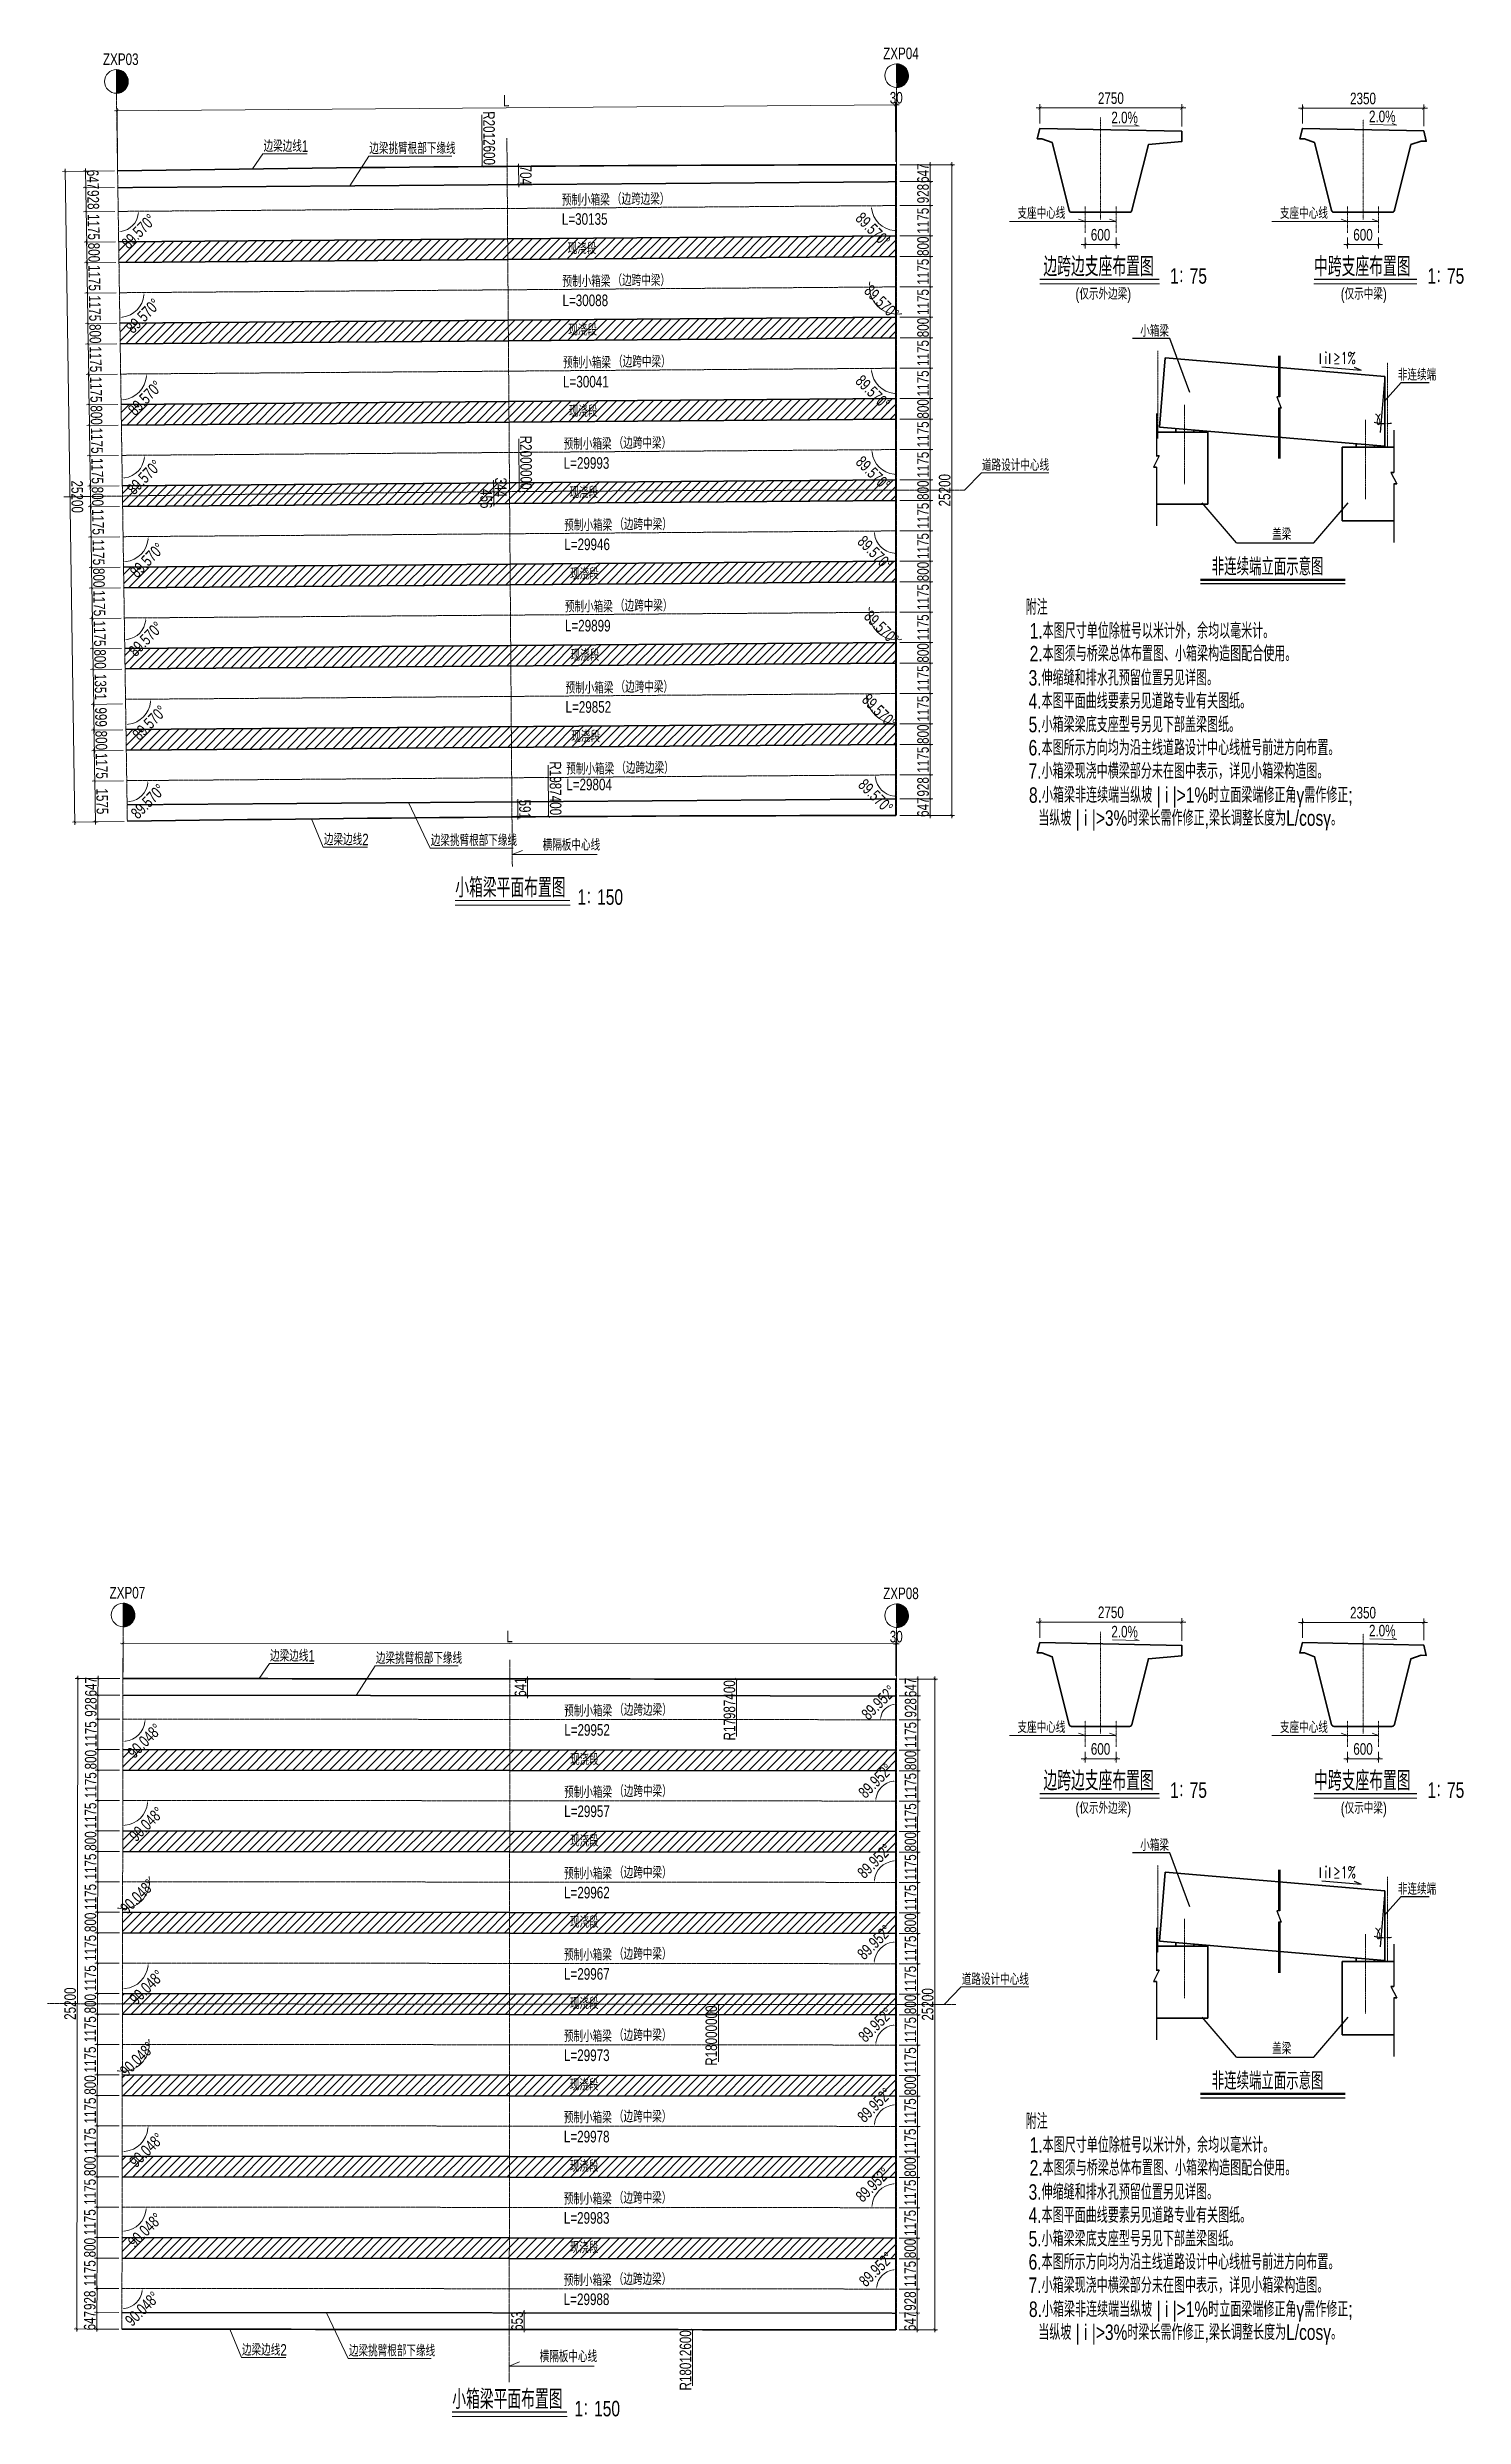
# Model space of a CAD drawing. Extents: x -2667085 to 4, y -2479164 to 2.
# Drawn here: x -2427772 to -2372890, y -2408643 to -2316881 of the extents above; entities that cross this region are included whole.
import ezdxf
from ezdxf.enums import TextEntityAlignment as Align

# ---------------------------------------------------------------- set-up
doc = ezdxf.new("R2010")
doc.units = 0
doc.header["$MEASUREMENT"] = 0
doc.header["$PDMODE"] = 3
for name, pattern in [('ACAD_ISO04W100', [30, 24, -3, 0, -3]), ('CONTINOUS', [0]), ('DASHDOT', [1, 0.5, -0.25, 0, -0.25]), ('DASHED', [0.75, 0.5, -0.25]), ('ZXX0', [30, 13, -2, 0.5, -2, 12.5])]:
    doc.linetypes.add(name, pattern=pattern)
doc.layers.get('0').update_dxf_attribs({"linetype": 'CONTINUOUS'})
doc.layers.get('DEFPOINTS').update_dxf_attribs({"linetype": 'CONTINUOUS'})
doc.layers.add('4', color=2, linetype='CONTINUOUS')
doc.layers.add('尺寸线', color=2, linetype='CONTINUOUS')
for name, color, linetype, lineweight in [('DashDot', 5, 'ACAD_ISO04W100', 13), ('Thick', 4, 'CONTINOUS', 35), ('Thin', 1, 'CONTINUOUS', 25), ('桥－总－中心线', 1, 'ZXX0', 13), ('桥－构造轮廓－实线', 4, 'CONTINUOUS', 35), ('桥－构造轮廓－虚线', 3, 'DASHED', 25), ('桥－综合标注', 31, 'CONTINUOUS', 13), ('桥－综合说明', 7, 'CONTINUOUS', 13)]:
    doc.layers.add(name, color=color, linetype=linetype, lineweight=lineweight)
doc.styles.add('SMEDI', font='smsim.shx', dxfattribs={"width": 0.75, "bigfont": 'smfs.shx'})
doc.styles.add('yjdq', font='smsim.shx', dxfattribs={"width": 0.75, "bigfont": 'smfs.shx'})
doc.styles.add('Z1', font='SIMPLEX', dxfattribs={"width": 0.7, "bigfont": 'SMFS'})
doc.dimstyles.new('1-150', dxfattribs={"dimtxt": 450, "dimasz": 100, "dimexe": 100, "dimexo": 125, "dimgap": 50, "dimtad": 1, "dimdec": 0, "dimzin": 0, "dimdsep": 46, "dimtxsty": 'SMEDI', "dimblk": 'ARCHTICK', "dimcen": 0.09, "dimdle": 100, "dimclrd": 256, "dimclre": 256, "dimclrt": 256, "dimadec": 0, "dimazin": 0, "dimtfac": 1, "dimtdec": 0, "dimtix": 1, "dimtmove": 2, "dimatfit": 3, "dimldrblk": 'ARCHTICK', "dimfxl": 2, "dimtolj": 1, "dimtzin": 0, "dimlwd": -1, "dimlwe": -1, "dimarcsym": 0})
doc.dimstyles.new('1-150角度', dxfattribs={"dimtxt": 450, "dimasz": 100, "dimexe": 100, "dimexo": 125, "dimgap": 5, "dimtad": 1, "dimdec": 3, "dimzin": 0, "dimdsep": 46, "dimtxsty": 'SMEDI', "dimcen": 0.09, "dimdle": 100, "dimclrd": 256, "dimclre": 256, "dimclrt": 256, "dimadec": 3, "dimazin": 0, "dimtfac": 1, "dimtdec": 3, "dimtmove": 2, "dimatfit": 3, "dimldrblk": 'ARCHTICK', "dimfxl": 2, "dimtolj": 1, "dimtzin": 0, "dimlwd": -1, "dimlwe": -1, "dimarcsym": 0})
doc.dimstyles.new('1-70', dxfattribs={"dimscale": 70, "dimtxt": 3, "dimasz": 0.85, "dimexe": 1, "dimexo": 1.25, "dimgap": 1, "dimtad": 1, "dimdec": 0, "dimzin": 0, "dimdsep": 46, "dimtxsty": 'SMEDI', "dimblk": 'ARCHTICK', "dimcen": 0.09, "dimdle": 1, "dimclrd": 256, "dimclre": 256, "dimclrt": 256, "dimadec": 0, "dimazin": 0, "dimtfac": 1, "dimtdec": 0, "dimtix": 1, "dimtmove": 2, "dimatfit": 3, "dimldrblk": 'ARCHTICK', "dimfxl": 2, "dimtolj": 1, "dimtzin": 0, "dimlwd": -1, "dimlwe": -1, "dimarcsym": 0})
pattern_1 = [(45, (250756.52, 96797.04), (-176.776695, 176.776695), [])]

msp = doc.modelspace()

# ---------------------------------------------------------------- texts
at = {"color": 2, "linetype": 'Continuous'}
for s, style, width, p in [('小箱梁', 'SMEDI', 0.75, (-2385422.7175, -2328087.7362)), ('i ≥1%', 'Z1', 0.7, (-2378278.0514, -2329140.1964)), ('非连续端', 'SMEDI', 0.75, (-2375439.6892, -2329785.7294)), ('盖梁', 'SMEDI', 0.75, (-2380311.3841, -2335961.4735)), ('小箱梁', 'SMEDI', 0.75, (-2385422.7172, -2386733.0473)), ('i ≥1%', 'Z1', 0.7, (-2378278.0512, -2387785.5076)), ('非连续端', 'SMEDI', 0.75, (-2375439.689, -2388431.0406)), ('盖梁', 'SMEDI', 0.75, (-2380311.3839, -2394606.7847))]:
    msp.add_text(s, height=450, dxfattribs=dict(at, style=style, width=width)).set_placement(p)
at = {"layer": '4', "linetype": 'ByBlock', "style": 'Z1', "width": 0.7}
for p in [(-2376208.0762, -2331220.8753), (-2376208.0759, -2389866.1865)]:
    msp.add_text('γ', height=450, dxfattribs=at).set_placement(p, align=Align.MIDDLE)
at = {"layer": 'Thick', "color": 4, "style": 'yjdq', "width": 0.75}
for p in [(-2382650.7644, -2337330.2843), (-2382650.7641, -2395975.5955)]:
    msp.add_text('非连续端立面示意图', height=675, dxfattribs=at).set_placement(p)
at = {"layer": '尺寸线', "style": 'SMEDI', "width": 0.75}
for s, p in [('附注', (-2389861.4136, -2338860.6011)), ('1.本图尺寸单位除桩号以米计外，余均以毫米计。', (-2389706.9674, -2339777.4873)), ('2.本图须与桥梁总体布置图、小箱梁构造图配合使用。', (-2389706.9674, -2340661.3193)), ('3.伸缩缝和排水孔预留位置另见详图。', (-2389747.816, -2341598.59)), ('4.本图平面曲线要素另见道路专业有关图纸。', (-2389747.816, -2342495.1659)), ('5.小箱梁梁底支座型号另见下部盖梁图纸。', (-2389747.816, -2343407.7202)), ('6.本图所示方向均为沿主线道路设计中心线桩号前进方向布置。', (-2389747.816, -2344304.8988)), ('7.小箱梁现浇中横梁部分未在图中表示，详见小箱梁构造图。', (-2389747.816, -2345209.2588)), ('8.小箱梁非连续端当纵坡 | i |>1%%%时立面梁端修正角γ需作修正;', (-2389733.6019, -2346138.472)), ('当纵坡 | i |>3%%%时梁长需作修正,梁长调整长度为L/cosγ。', (-2389372.0053, -2347028.406)), ('附注', (-2389861.4134, -2397505.9123)), ('1.本图尺寸单位除桩号以米计外，余均以毫米计。', (-2389706.9672, -2398422.7984)), ('2.本图须与桥梁总体布置图、小箱梁构造图配合使用。', (-2389706.9672, -2399306.6305)), ('3.伸缩缝和排水孔预留位置另见详图。', (-2389747.8157, -2400243.9012)), ('4.本图平面曲线要素另见道路专业有关图纸。', (-2389747.8157, -2401140.4771)), ('5.小箱梁梁底支座型号另见下部盖梁图纸。', (-2389747.8157, -2402053.0314)), ('6.本图所示方向均为沿主线道路设计中心线桩号前进方向布置。', (-2389747.8157, -2402950.21)), ('7.小箱梁现浇中横梁部分未在图中表示，详见小箱梁构造图。', (-2389747.8157, -2403854.57)), ('8.小箱梁非连续端当纵坡 | i |>1%%%时立面梁端修正角γ需作修正;', (-2389733.6016, -2404783.7832)), ('当纵坡 | i |>3%%%时梁长需作修正,梁长调整长度为L/cosγ。', (-2389372.005, -2405673.7172))]:
    msp.add_text(s, height=600, dxfattribs=at).set_placement(p)
at = {"layer": '桥－综合标注', "char_height": 450, "attachment_point": 5, "style": 'SMEDI'}
for s, insert, rotation in [('\\A1;R2012600', (-2410655.1346, -2320394.486), 270.457190833), ('\\A1;R2000000', (-2409223.6298, -2332961.5892), 270.419076669), ('\\A1;R1987400', (-2408083.3073, -2345576.5072), 270.388879353), ('\\A1;R17987400', (-2401338.0582, -2381287.9699), 89.980248959), ('\\A1;R18000000', (-2402041.9545, -2393887.7037), 89.978022363), ('\\A1;R18012600', (-2403041.9923, -2406464.7784), 89.974856926)]:
    msp.add_mtext(s, dxfattribs=dict(at, insert=insert, rotation=rotation))
at = {"layer": '桥－综合说明', "style": 'SMEDI', "width": 0.75}
for s, height, p in [('ZXP04', 450, (-2395384.3387, -2317337.2935)), ('ZXP03', 450, (-2425617.2049, -2317564.0442)), ('2.0%', 450, (-2386542.1512, -2319820.8994)), ('2.0%', 450, (-2376558.8771, -2319779.6278)), ('边梁边线1', 450, (-2419394.5629, -2320929.55)), ('边梁挑臂根部下缘线', 450, (-2415294.6313, -2321015.9407)), ('（边跨边梁）', 450, (-2405895.1132, -2322977.376)), ('预制小箱梁', 450, (-2407834.7065, -2323013.7547)), ('L=30135', 450, (-2407834.7065, -2323752.7697)), ('支座中心线', 450, (-2390179.2821, -2323522.1578)), ('支座中心线', 450, (-2380007.7194, -2323522.1578)), ('现浇段', 450, (-2407611.792, -2324895.3738)), ('边跨边支座布置图', 750, (-2389174.4319, -2325747.3676)), ('中跨支座布置图', 750, (-2378686.9099, -2325747.3676)), ('预制小箱梁', 450, (-2407811.0825, -2326163.5649)), ('（边跨中梁）', 450, (-2405871.4892, -2326127.1861)), ('(仅示外边梁)', 450, (-2387931.6811, -2326650.1601)), ('1：75', 600, (-2384268.9289, -2326032.6604)), ('(仅示中梁)', 450, (-2377651.436, -2326650.1601)), ('1：75', 600, (-2374296.3034, -2326032.6604)), ('L=30088', 450, (-2407811.0825, -2326902.5799)), ('现浇段', 450, (-2407588.168, -2328045.184)), ('预制小箱梁', 450, (-2407787.4585, -2329313.375)), ('（边跨中梁）', 450, (-2405847.8651, -2329276.9963)), ('L=30041', 450, (-2407787.4585, -2330052.3901)), ('现浇段', 450, (-2407564.5439, -2331194.9942)), ('预制小箱梁', 450, (-2407763.8345, -2332463.1852)), ('（边跨中梁）', 450, (-2405824.2411, -2332426.8064)), ('L=29993', 450, (-2407763.8345, -2333202.2002)), ('道路设计中心线', 450, (-2391553.4695, -2333283.5247)), ('现浇段', 450, (-2407540.9199, -2334344.8043)), ('预制小箱梁', 450, (-2407740.2104, -2335612.9953)), ('（边跨中梁）', 450, (-2405800.6171, -2335576.6166)), ('L=29946', 450, (-2407740.2104, -2336352.0104)), ('现浇段', 450, (-2407517.2959, -2337494.6145)), ('预制小箱梁', 450, (-2407716.5864, -2338762.8055)), ('（边跨中梁）', 450, (-2405776.9931, -2338726.4268)), ('L=29899', 450, (-2407716.5864, -2339501.8205)), ('现浇段', 450, (-2407493.6719, -2340644.4246)), ('预制小箱梁', 450, (-2407692.9624, -2341912.6157)), ('（边跨中梁）', 450, (-2405753.3691, -2341876.2369)), ('L=29852', 450, (-2407692.9624, -2342651.6307)), ('现浇段', 450, (-2407470.0479, -2343794.2348)), ('（边跨边梁）', 450, (-2405725.0586, -2345011.6451)), ('预制小箱梁', 450, (-2407664.652, -2345048.0238)), ('L=29804', 450, (-2407664.652, -2345655.1089)), ('边梁边线2', 450, (-2417056.5323, -2347786.5458)), ('边梁挑臂根部下缘线', 450, (-2412913.0845, -2347817.0595)), ('横隔板中心线', 450, (-2408578.2626, -2347994.075)), ('小箱梁平面布置图', 750, (-2411965.6655, -2349803.8014)), ('1：150', 600, (-2407228.9671, -2350089.0942)), ('ZXP07', 450, (-2425359.9913, -2376957.6249)), ('ZXP08', 450, (-2395384.3385, -2376982.6047)), ('2.0%', 450, (-2386542.1509, -2378466.2106)), ('2.0%', 450, (-2376558.8769, -2378424.939)), ('边梁边线1', 450, (-2419141.2513, -2379403.1423)), ('边梁挑臂根部下缘线', 450, (-2415041.3198, -2379489.533)), ('预制小箱梁', 450, (-2407743.3904, -2381533.4112)), ('（边跨边梁）', 450, (-2405803.797, -2381497.0325)), ('L=29952', 450, (-2407743.3904, -2382272.4262)), ('支座中心线', 450, (-2390179.2818, -2382167.4689)), ('支座中心线', 450, (-2380007.7192, -2382167.4689)), ('现浇段', 450, (-2407515.2674, -2383414.9505)), ('边跨边支座布置图', 750, (-2389174.4316, -2384392.6788)), ('中跨支座布置图', 750, (-2378686.9097, -2384392.6788)), ('预制小箱梁', 450, (-2407746.0154, -2384683.409)), ('（边跨中梁）', 450, (-2405806.422, -2384647.0303)), ('(仅示外边梁)', 450, (-2387931.6808, -2385295.4713)), ('1：75', 600, (-2384268.9287, -2384677.9716)), ('(仅示中梁)', 450, (-2377651.4357, -2385295.4713)), ('1：75', 600, (-2374296.3031, -2384677.9716)), ('L=29957', 450, (-2407746.0154, -2385422.424)), ('现浇段', 450, (-2407517.8924, -2386564.9483)), ('预制小箱梁', 450, (-2407748.6404, -2387833.4068)), ('（边跨中梁）', 450, (-2405809.047, -2387797.0281)), ('L=29962', 450, (-2407748.6404, -2388572.4219)), ('现浇段', 450, (-2407520.5174, -2389714.9461)), ('预制小箱梁', 450, (-2407751.2654, -2390983.4046)), ('L=29967', 450, (-2407751.2654, -2391722.4197)), ('（边跨中梁）', 450, (-2405811.672, -2390947.0259)), ('道路设计中心线', 450, (-2392336.8508, -2391928.0648)), ('现浇段', 450, (-2407523.1424, -2392864.9439)), ('预制小箱梁', 450, (-2407753.8904, -2394133.4024)), ('（边跨中梁）', 450, (-2405814.297, -2394097.0237)), ('L=29973', 450, (-2407753.8904, -2394872.4175)), ('现浇段', 450, (-2407525.7674, -2396014.9417)), ('预制小箱梁', 450, (-2407756.5154, -2397283.4003)), ('（边跨中梁）', 450, (-2405816.922, -2397247.0215)), ('L=29978', 450, (-2407756.5154, -2398022.4153)), ('现浇段', 450, (-2407528.3924, -2399164.9395)), ('预制小箱梁', 450, (-2407759.1404, -2400433.3981)), ('（边跨中梁）', 450, (-2405819.547, -2400397.0193)), ('L=29983', 450, (-2407759.1404, -2401172.4131)), ('现浇段', 450, (-2407531.0174, -2402314.9374)), ('预制小箱梁', 450, (-2407761.7654, -2403583.3959)), ('（边跨边梁）', 450, (-2405822.172, -2403547.0171)), ('L=29988', 450, (-2407761.7654, -2404322.4109)), ('边梁边线2', 450, (-2420229.0603, -2406284.0071)), ('边梁挑臂根部下缘线', 450, (-2416085.6125, -2406314.5208)), ('横隔板中心线', 450, (-2408695.521, -2406536.983)), ('小箱梁平面布置图', 750, (-2412082.9239, -2408346.7094)), ('1：150', 600, (-2407346.2255, -2408632.0022))]:
    msp.add_text(s, height=height, dxfattribs=at).set_placement(p)

# ---------------------------------------------------------------- blocks, each defined once
blk = doc.blocks.new('_ArchTick')
at = {"color": 0, "linetype": 'ByBlock', "const_width": 0.15}
blk.add_lwpolyline([(-0.5, -0.5), (0.5, 0.5)], dxfattribs=at)
blk = doc.blocks.new('*D156')
at = {"layer": 'DEFPOINTS', "color": 0, "transparency": 16777216}
for p in [(-2425040, -2322305), (-2426265, -2323252), (-2425026, -2323233)]:
    blk.add_point(p, dxfattribs=at)
at = {"layer": '桥－综合标注', "transparency": 16777216}
for p, q in [((-2425165, -2322307), (-2426379, -2322325)), ((-2426280, -2322224), (-2426264, -2323352)), ((-2425151, -2323235), (-2426365, -2323253))]:
    blk.add_line(p, q, dxfattribs=at)
at = {"layer": '桥－综合标注', "transparency": 16777216, "xscale": 100, "yscale": 100, "zscale": 100}
for p, rotation in [((-2426279, -2322324), 90.85943669461318), ((-2426265, -2323252), 270.8594366946131)]:
    blk.add_blockref('_ArchTick', p, dxfattribs=dict(at, rotation=rotation))
at = {"layer": '桥－综合标注', "transparency": 16777216, "insert": (-2425997, -2322784), "char_height": 450, "attachment_point": 5, "rotation": 270.85944, "style": 'SMEDI'}
blk.add_mtext('\\A1;928', dxfattribs=at)
blk = doc.blocks.new('*D157')
at = {"layer": 'DEFPOINTS', "color": 0, "transparency": 16777216}
for p in [(-2425026, -2323233), (-2426247, -2324427), (-2425009, -2324408)]:
    blk.add_point(p, dxfattribs=at)
at = {"layer": '桥－综合标注', "transparency": 16777216}
for p, q in [((-2425151, -2323235), (-2426365, -2323253)), ((-2426267, -2323152), (-2426246, -2324527)), ((-2425134, -2324410), (-2426347, -2324428))]:
    blk.add_line(p, q, dxfattribs=at)
at = {"layer": '桥－综合标注', "transparency": 16777216, "xscale": 100, "yscale": 100, "zscale": 100}
for p, rotation in [((-2426265, -2323252), 90.85943669372011), ((-2426247, -2324427), 270.8594366937201)]:
    blk.add_blockref('_ArchTick', p, dxfattribs=dict(at, rotation=rotation))
at = {"layer": '桥－综合标注', "transparency": 16777216, "insert": (-2425981, -2323835), "char_height": 450, "attachment_point": 5, "rotation": 270.85944, "style": 'SMEDI'}
blk.add_mtext('\\A1;1175', dxfattribs=at)
blk = doc.blocks.new('*D158')
at = {"layer": 'DEFPOINTS', "color": 0, "transparency": 16777216}
for p in [(-2426235, -2325227), (-2425009, -2324408), (-2424997, -2325208)]:
    blk.add_point(p, dxfattribs=at)
at = {"layer": '桥－综合标注', "transparency": 16777216}
for p, q in [((-2426249, -2324327), (-2426234, -2325327)), ((-2425134, -2324410), (-2426347, -2324428)), ((-2425122, -2325210), (-2426335, -2325228))]:
    blk.add_line(p, q, dxfattribs=at)
at = {"layer": '桥－综合标注', "transparency": 16777216, "xscale": 100, "yscale": 100, "zscale": 100}
for p, rotation in [((-2426247, -2324427), 90.85943669372011), ((-2426235, -2325227), 270.8594366937201)]:
    blk.add_blockref('_ArchTick', p, dxfattribs=dict(at, rotation=rotation))
at = {"layer": '桥－综合标注', "transparency": 16777216, "insert": (-2425966, -2324823), "char_height": 450, "attachment_point": 5, "rotation": 270.85944, "style": 'SMEDI'}
blk.add_mtext('\\A1;800', dxfattribs=at)
blk = doc.blocks.new('*D159')
at = {"layer": 'DEFPOINTS', "color": 0, "transparency": 16777216}
for p in [(-2424997, -2325208), (-2426218, -2326401), (-2424979, -2326383)]:
    blk.add_point(p, dxfattribs=at)
at = {"layer": '桥－综合标注', "transparency": 16777216}
for p, q in [((-2425122, -2325210), (-2426335, -2325228)), ((-2426237, -2325127), (-2426216, -2326501)), ((-2425104, -2326385), (-2426318, -2326403))]:
    blk.add_line(p, q, dxfattribs=at)
at = {"layer": '桥－综合标注', "transparency": 16777216, "xscale": 100, "yscale": 100, "zscale": 100}
for p, rotation in [((-2426235, -2325227), 90.85943669372011), ((-2426218, -2326401), 270.8594366937201)]:
    blk.add_blockref('_ArchTick', p, dxfattribs=dict(at, rotation=rotation))
at = {"layer": '桥－综合标注', "transparency": 16777216, "insert": (-2425952, -2325810), "char_height": 450, "attachment_point": 5, "rotation": 270.85944, "style": 'SMEDI'}
blk.add_mtext('\\A1;1175', dxfattribs=at)
blk = doc.blocks.new('*D160')
at = {"layer": 'DEFPOINTS', "color": 0, "transparency": 16777216}
for p in [(-2424961, -2327558), (-2426188, -2328376), (-2424949, -2328358)]:
    blk.add_point(p, dxfattribs=at)
at = {"layer": '桥－综合标注', "transparency": 16777216}
for p, q in [((-2425086, -2327560), (-2426300, -2327578)), ((-2426202, -2327476), (-2426187, -2328476)), ((-2425074, -2328359), (-2426288, -2328378))]:
    blk.add_line(p, q, dxfattribs=at)
at = {"layer": '桥－综合标注', "transparency": 16777216, "xscale": 100, "yscale": 100, "zscale": 100}
for p, rotation in [((-2426200, -2327576), 90.85943669372011), ((-2426188, -2328376), 270.8594366937201)]:
    blk.add_blockref('_ArchTick', p, dxfattribs=dict(at, rotation=rotation))
at = {"layer": '桥－综合标注', "transparency": 16777216, "insert": (-2425919, -2327972), "char_height": 450, "attachment_point": 5, "rotation": 270.85944, "style": 'SMEDI'}
blk.add_mtext('\\A1;800', dxfattribs=at)
blk = doc.blocks.new('*D161')
at = {"layer": 'DEFPOINTS', "color": 0, "transparency": 16777216}
for p in [(-2424949, -2328358), (-2426171, -2329551), (-2424932, -2329532)]:
    blk.add_point(p, dxfattribs=at)
at = {"layer": '桥－综合标注', "transparency": 16777216}
for p, q in [((-2425074, -2328359), (-2426288, -2328378)), ((-2426190, -2328276), (-2426169, -2329651)), ((-2425057, -2329534), (-2426271, -2329553))]:
    blk.add_line(p, q, dxfattribs=at)
at = {"layer": '桥－综合标注', "transparency": 16777216, "xscale": 100, "yscale": 100, "zscale": 100}
for p, rotation in [((-2426188, -2328376), 90.85943669372011), ((-2426171, -2329551), 270.8594366937201)]:
    blk.add_blockref('_ArchTick', p, dxfattribs=dict(at, rotation=rotation))
at = {"layer": '桥－综合标注', "transparency": 16777216, "insert": (-2425904, -2328960), "char_height": 450, "attachment_point": 5, "rotation": 270.85944, "style": 'SMEDI'}
blk.add_mtext('\\A1;1175', dxfattribs=at)
blk = doc.blocks.new('*D162')
at = {"layer": 'DEFPOINTS', "color": 0, "transparency": 16777216}
for p in [(-2424932, -2329532), (-2426153, -2330726), (-2424914, -2330707)]:
    blk.add_point(p, dxfattribs=at)
at = {"layer": '桥－综合标注', "transparency": 16777216}
for p, q in [((-2425057, -2329534), (-2426271, -2329553)), ((-2426172, -2329451), (-2426151, -2330826)), ((-2425039, -2330709), (-2426253, -2330727))]:
    blk.add_line(p, q, dxfattribs=at)
at = {"layer": '桥－综合标注', "transparency": 16777216, "xscale": 100, "yscale": 100, "zscale": 100}
for p, rotation in [((-2426171, -2329551), 90.85943669372011), ((-2426153, -2330726), 270.8594366937201)]:
    blk.add_blockref('_ArchTick', p, dxfattribs=dict(at, rotation=rotation))
at = {"layer": '桥－综合标注', "transparency": 16777216, "insert": (-2425887, -2330134), "char_height": 450, "attachment_point": 5, "rotation": 270.85944, "style": 'SMEDI'}
blk.add_mtext('\\A1;1175', dxfattribs=at)
blk = doc.blocks.new('*D163')
at = {"layer": 'DEFPOINTS', "color": 0, "transparency": 16777216}
for p in [(-2424914, -2330707), (-2426141, -2331526), (-2424902, -2331507)]:
    blk.add_point(p, dxfattribs=at)
at = {"layer": '桥－综合标注', "transparency": 16777216}
for p, q in [((-2425039, -2330709), (-2426253, -2330727)), ((-2426154, -2330626), (-2426139, -2331626)), ((-2425027, -2331509), (-2426241, -2331527))]:
    blk.add_line(p, q, dxfattribs=at)
at = {"layer": '桥－综合标注', "transparency": 16777216, "xscale": 100, "yscale": 100, "zscale": 100}
for p, rotation in [((-2426153, -2330726), 90.85943669372011), ((-2426141, -2331526), 270.8594366937201)]:
    blk.add_blockref('_ArchTick', p, dxfattribs=dict(at, rotation=rotation))
at = {"layer": '桥－综合标注', "transparency": 16777216, "insert": (-2425872, -2331122), "char_height": 450, "attachment_point": 5, "rotation": 270.85944, "style": 'SMEDI'}
blk.add_mtext('\\A1;800', dxfattribs=at)
blk = doc.blocks.new('*D164')
at = {"layer": 'DEFPOINTS', "color": 0, "transparency": 16777216}
for p in [(-2424902, -2331507), (-2426123, -2332701), (-2424885, -2332682)]:
    blk.add_point(p, dxfattribs=at)
at = {"layer": '桥－综合标注', "transparency": 16777216}
for p, q in [((-2425027, -2331509), (-2426241, -2331527)), ((-2426142, -2331426), (-2426122, -2332801)), ((-2425009, -2332684), (-2426223, -2332702))]:
    blk.add_line(p, q, dxfattribs=at)
at = {"layer": '桥－综合标注', "transparency": 16777216, "xscale": 100, "yscale": 100, "zscale": 100}
for p, rotation in [((-2426141, -2331526), 90.85943669372011), ((-2426123, -2332701), 270.8594366937201)]:
    blk.add_blockref('_ArchTick', p, dxfattribs=dict(at, rotation=rotation))
at = {"layer": '桥－综合标注', "transparency": 16777216, "insert": (-2425857, -2332109), "char_height": 450, "attachment_point": 5, "rotation": 270.85944, "style": 'SMEDI'}
blk.add_mtext('\\A1;1175', dxfattribs=at)
blk = doc.blocks.new('*D165')
at = {"layer": 'DEFPOINTS', "color": 0, "transparency": 16777216}
for p in [(-2424885, -2332682), (-2426106, -2333876), (-2424867, -2333857)]:
    blk.add_point(p, dxfattribs=at)
at = {"layer": '桥－综合标注', "transparency": 16777216}
for p, q in [((-2426125, -2332601), (-2426104, -2333976)), ((-2425009, -2332684), (-2426223, -2332702)), ((-2424992, -2333859), (-2426206, -2333877))]:
    blk.add_line(p, q, dxfattribs=at)
at = {"layer": '桥－综合标注', "transparency": 16777216, "xscale": 100, "yscale": 100, "zscale": 100}
for p, rotation in [((-2426123, -2332701), 90.85943669372011), ((-2426106, -2333876), 270.8594366937201)]:
    blk.add_blockref('_ArchTick', p, dxfattribs=dict(at, rotation=rotation))
at = {"layer": '桥－综合标注', "transparency": 16777216, "insert": (-2425840, -2333284), "char_height": 450, "attachment_point": 5, "rotation": 270.85944, "style": 'SMEDI'}
blk.add_mtext('\\A1;1175', dxfattribs=at)
blk = doc.blocks.new('*D166')
at = {"layer": 'DEFPOINTS', "color": 0, "transparency": 16777216}
for p in [(-2424867, -2333857), (-2426094, -2334675), (-2424855, -2334657)]:
    blk.add_point(p, dxfattribs=at)
at = {"layer": '桥－综合标注', "transparency": 16777216}
for p, q in [((-2424992, -2333859), (-2426206, -2333877)), ((-2426107, -2333776), (-2426092, -2334775)), ((-2424980, -2334659), (-2426194, -2334677))]:
    blk.add_line(p, q, dxfattribs=at)
at = {"layer": '桥－综合标注', "transparency": 16777216, "xscale": 100, "yscale": 100, "zscale": 100}
for p, rotation in [((-2426106, -2333876), 90.85943669372011), ((-2426094, -2334675), 270.8594366937201)]:
    blk.add_blockref('_ArchTick', p, dxfattribs=dict(at, rotation=rotation))
at = {"layer": '桥－综合标注', "transparency": 16777216, "insert": (-2425825, -2334271), "char_height": 450, "attachment_point": 5, "rotation": 270.85944, "style": 'SMEDI'}
blk.add_mtext('\\A1;800', dxfattribs=at)
blk = doc.blocks.new('*D167')
at = {"layer": 'DEFPOINTS', "color": 0, "transparency": 16777216}
for p in [(-2424855, -2334657), (-2426076, -2335850), (-2424837, -2335832)]:
    blk.add_point(p, dxfattribs=at)
at = {"layer": '桥－综合标注', "transparency": 16777216}
for p, q in [((-2424980, -2334659), (-2426194, -2334677)), ((-2426095, -2334575), (-2426075, -2335950)), ((-2424962, -2335834), (-2426176, -2335852))]:
    blk.add_line(p, q, dxfattribs=at)
at = {"layer": '桥－综合标注', "transparency": 16777216, "xscale": 100, "yscale": 100, "zscale": 100}
for p, rotation in [((-2426094, -2334675), 90.85943669372011), ((-2426076, -2335850), 270.8594366937201)]:
    blk.add_blockref('_ArchTick', p, dxfattribs=dict(at, rotation=rotation))
at = {"layer": '桥－综合标注', "transparency": 16777216, "insert": (-2425810, -2335259), "char_height": 450, "attachment_point": 5, "rotation": 270.85944, "style": 'SMEDI'}
blk.add_mtext('\\A1;1175', dxfattribs=at)
blk = doc.blocks.new('*D168')
at = {"layer": 'DEFPOINTS', "color": 0, "transparency": 16777216}
for p in [(-2424837, -2335832), (-2426058, -2337025), (-2424820, -2337007)]:
    blk.add_point(p, dxfattribs=at)
at = {"layer": '桥－综合标注', "transparency": 16777216}
for p, q in [((-2424962, -2335834), (-2426176, -2335852)), ((-2426078, -2335750), (-2426057, -2337125)), ((-2424945, -2337009), (-2426158, -2337027))]:
    blk.add_line(p, q, dxfattribs=at)
at = {"layer": '桥－综合标注', "transparency": 16777216, "xscale": 100, "yscale": 100, "zscale": 100}
for p, rotation in [((-2426076, -2335850), 90.85943669372011), ((-2426058, -2337025), 270.8594366937201)]:
    blk.add_blockref('_ArchTick', p, dxfattribs=dict(at, rotation=rotation))
at = {"layer": '桥－综合标注', "transparency": 16777216, "insert": (-2425792, -2336434), "char_height": 450, "attachment_point": 5, "rotation": 270.85944, "style": 'SMEDI'}
blk.add_mtext('\\A1;1175', dxfattribs=at)
blk = doc.blocks.new('*D169')
at = {"layer": 'DEFPOINTS', "color": 0, "transparency": 16777216}
for p in [(-2424820, -2337007), (-2426046, -2337825), (-2424808, -2337806)]:
    blk.add_point(p, dxfattribs=at)
at = {"layer": '桥－综合标注', "transparency": 16777216}
for p, q in [((-2424945, -2337009), (-2426158, -2337027)), ((-2426060, -2336925), (-2426045, -2337925)), ((-2424933, -2337808), (-2426146, -2337827))]:
    blk.add_line(p, q, dxfattribs=at)
at = {"layer": '桥－综合标注', "transparency": 16777216, "xscale": 100, "yscale": 100, "zscale": 100}
for p, rotation in [((-2426058, -2337025), 90.85943669372011), ((-2426046, -2337825), 270.8594366937201)]:
    blk.add_blockref('_ArchTick', p, dxfattribs=dict(at, rotation=rotation))
at = {"layer": '桥－综合标注', "transparency": 16777216, "insert": (-2425777, -2337421), "char_height": 450, "attachment_point": 5, "rotation": 270.85944, "style": 'SMEDI'}
blk.add_mtext('\\A1;800', dxfattribs=at)
blk = doc.blocks.new('*D170')
at = {"layer": 'DEFPOINTS', "color": 0, "transparency": 16777216}
for p in [(-2424808, -2337806), (-2426029, -2339000), (-2424790, -2338981)]:
    blk.add_point(p, dxfattribs=at)
at = {"layer": '桥－综合标注', "transparency": 16777216}
for p, q in [((-2424933, -2337808), (-2426146, -2337827)), ((-2426048, -2337725), (-2426027, -2339100)), ((-2424915, -2338983), (-2426129, -2339001))]:
    blk.add_line(p, q, dxfattribs=at)
at = {"layer": '桥－综合标注', "transparency": 16777216, "xscale": 100, "yscale": 100, "zscale": 100}
for p, rotation in [((-2426046, -2337825), 90.85943669372011), ((-2426029, -2339000), 270.8594366937201)]:
    blk.add_blockref('_ArchTick', p, dxfattribs=dict(at, rotation=rotation))
at = {"layer": '桥－综合标注', "transparency": 16777216, "insert": (-2425763, -2338408), "char_height": 450, "attachment_point": 5, "rotation": 270.85944, "style": 'SMEDI'}
blk.add_mtext('\\A1;1175', dxfattribs=at)
blk = doc.blocks.new('*D171')
at = {"layer": 'DEFPOINTS', "color": 0, "transparency": 16777216}
for p in [(-2424790, -2338981), (-2426011, -2340175), (-2424772, -2340156)]:
    blk.add_point(p, dxfattribs=at)
at = {"layer": '桥－综合标注', "transparency": 16777216}
for p, q in [((-2424915, -2338983), (-2426129, -2339001)), ((-2426030, -2338900), (-2426010, -2340275)), ((-2424897, -2340158), (-2426111, -2340176))]:
    blk.add_line(p, q, dxfattribs=at)
at = {"layer": '桥－综合标注', "transparency": 16777216, "xscale": 100, "yscale": 100, "zscale": 100}
for p, rotation in [((-2426029, -2339000), 90.85943669372011), ((-2426011, -2340175), 270.8594366937201)]:
    blk.add_blockref('_ArchTick', p, dxfattribs=dict(at, rotation=rotation))
at = {"layer": '桥－综合标注', "transparency": 16777216, "insert": (-2425745, -2339583), "char_height": 450, "attachment_point": 5, "rotation": 270.85944, "style": 'SMEDI'}
blk.add_mtext('\\A1;1175', dxfattribs=at)
blk = doc.blocks.new('*D172')
at = {"layer": 'DEFPOINTS', "color": 0, "transparency": 16777216}
for p in [(-2424772, -2340156), (-2425999, -2340975), (-2424760, -2340956)]:
    blk.add_point(p, dxfattribs=at)
at = {"layer": '桥－综合标注', "transparency": 16777216}
for p, q in [((-2424897, -2340158), (-2426111, -2340176)), ((-2426013, -2340075), (-2425998, -2341075)), ((-2424885, -2340958), (-2426099, -2340976))]:
    blk.add_line(p, q, dxfattribs=at)
at = {"layer": '桥－综合标注', "transparency": 16777216, "xscale": 100, "yscale": 100, "zscale": 100}
for p, rotation in [((-2426011, -2340175), 90.85943669372011), ((-2425999, -2340975), 270.8594366937201)]:
    blk.add_blockref('_ArchTick', p, dxfattribs=dict(at, rotation=rotation))
at = {"layer": '桥－综合标注', "transparency": 16777216, "insert": (-2425730, -2340571), "char_height": 450, "attachment_point": 5, "rotation": 270.85944, "style": 'SMEDI'}
blk.add_mtext('\\A1;800', dxfattribs=at)
blk = doc.blocks.new('*D173')
at = {"layer": 'DEFPOINTS', "color": 0, "transparency": 16777216}
for p in [(-2424760, -2340956), (-2425979, -2342326), (-2424740, -2342307)]:
    blk.add_point(p, dxfattribs=at)
at = {"layer": '桥－综合标注', "transparency": 16777216}
for p, q in [((-2424885, -2340958), (-2426099, -2340976)), ((-2426001, -2340875), (-2425977, -2342426)), ((-2424865, -2342309), (-2426079, -2342327))]:
    blk.add_line(p, q, dxfattribs=at)
at = {"layer": '桥－综合标注', "transparency": 16777216, "xscale": 100, "yscale": 100, "zscale": 100}
for p, rotation in [((-2425999, -2340975), 90.85943669372011), ((-2425979, -2342326), 270.8594366937201)]:
    blk.add_blockref('_ArchTick', p, dxfattribs=dict(at, rotation=rotation))
at = {"layer": '桥－综合标注', "transparency": 16777216, "insert": (-2425714, -2341646), "char_height": 450, "attachment_point": 5, "rotation": 270.85944, "style": 'SMEDI'}
blk.add_mtext('\\A1;1351', dxfattribs=at)
blk = doc.blocks.new('*D174')
at = {"layer": 'DEFPOINTS', "color": 0, "transparency": 16777216}
for p in [(-2424740, -2342307), (-2425964, -2343325), (-2424725, -2343306)]:
    blk.add_point(p, dxfattribs=at)
at = {"layer": '桥－综合标注', "transparency": 16777216}
for p, q in [((-2424865, -2342309), (-2426079, -2342327)), ((-2425980, -2342226), (-2425962, -2343424)), ((-2424850, -2343308), (-2426064, -2343326))]:
    blk.add_line(p, q, dxfattribs=at)
at = {"layer": '桥－综合标注', "transparency": 16777216, "xscale": 100, "yscale": 100, "zscale": 100}
for p, rotation in [((-2425979, -2342326), 90.85943669372011), ((-2425964, -2343325), 270.8594366937201)]:
    blk.add_blockref('_ArchTick', p, dxfattribs=dict(at, rotation=rotation))
at = {"layer": '桥－综合标注', "transparency": 16777216, "insert": (-2425696, -2342821), "char_height": 450, "attachment_point": 5, "rotation": 270.85944, "style": 'SMEDI'}
blk.add_mtext('\\A1;999', dxfattribs=at)
blk = doc.blocks.new('*D175')
at = {"layer": 'DEFPOINTS', "color": 0, "transparency": 16777216}
for p in [(-2424725, -2343306), (-2425952, -2344124), (-2424713, -2344106)]:
    blk.add_point(p, dxfattribs=at)
at = {"layer": '桥－综合标注', "transparency": 16777216}
for p, q in [((-2424850, -2343308), (-2426064, -2343326)), ((-2425965, -2343225), (-2425950, -2344224)), ((-2424838, -2344108), (-2426052, -2344126))]:
    blk.add_line(p, q, dxfattribs=at)
at = {"layer": '桥－综合标注', "transparency": 16777216, "xscale": 100, "yscale": 100, "zscale": 100}
for p, rotation in [((-2425964, -2343325), 90.85943669372011), ((-2425952, -2344124), 270.8594366937201)]:
    blk.add_blockref('_ArchTick', p, dxfattribs=dict(at, rotation=rotation))
at = {"layer": '桥－综合标注', "transparency": 16777216, "insert": (-2425683, -2343720), "char_height": 450, "attachment_point": 5, "rotation": 270.85944, "style": 'SMEDI'}
blk.add_mtext('\\A1;800', dxfattribs=at)
blk = doc.blocks.new('*D176')
at = {"layer": 'DEFPOINTS', "color": 0, "transparency": 16777216}
for p in [(-2424713, -2344106), (-2425934, -2345299), (-2424696, -2345281)]:
    blk.add_point(p, dxfattribs=at)
at = {"layer": '桥－综合标注', "transparency": 16777216}
for p, q in [((-2424838, -2344108), (-2426052, -2344126)), ((-2425953, -2344024), (-2425933, -2345399)), ((-2424821, -2345283), (-2426034, -2345301))]:
    blk.add_line(p, q, dxfattribs=at)
at = {"layer": '桥－综合标注', "transparency": 16777216, "xscale": 100, "yscale": 100, "zscale": 100}
for p, rotation in [((-2425952, -2344124), 90.85943669372011), ((-2425934, -2345299), 270.8594366937201)]:
    blk.add_blockref('_ArchTick', p, dxfattribs=dict(at, rotation=rotation))
at = {"layer": '桥－综合标注', "transparency": 16777216, "insert": (-2425668, -2344708), "char_height": 450, "attachment_point": 5, "rotation": 270.85944, "style": 'SMEDI'}
blk.add_mtext('\\A1;1175', dxfattribs=at)
blk = doc.blocks.new('*D177')
at = {"layer": 'DEFPOINTS', "color": 0, "transparency": 16777216}
for p in [(-2424696, -2345281), (-2425911, -2346874), (-2424672, -2346856)]:
    blk.add_point(p, dxfattribs=at)
at = {"layer": '桥－综合标注', "transparency": 16777216}
for p, q in [((-2424821, -2345283), (-2426034, -2345301)), ((-2425936, -2345199), (-2425909, -2346974)), ((-2424797, -2346857), (-2426011, -2346876))]:
    blk.add_line(p, q, dxfattribs=at)
at = {"layer": '桥－综合标注', "transparency": 16777216, "xscale": 100, "yscale": 100, "zscale": 100}
for p, rotation in [((-2425934, -2345299), 90.85943669372011), ((-2425911, -2346874), 270.8594366937201)]:
    blk.add_blockref('_ArchTick', p, dxfattribs=dict(at, rotation=rotation))
at = {"layer": '桥－综合标注', "transparency": 16777216, "insert": (-2425648, -2346083), "char_height": 450, "attachment_point": 5, "rotation": 270.85944, "style": 'SMEDI'}
blk.add_mtext('\\A1;1575', dxfattribs=at)
blk = doc.blocks.new('*D178')
at = {"layer": 'DEFPOINTS', "color": 0, "transparency": 16777216}
for p in [(-2424979, -2326383), (-2426200, -2327576), (-2424961, -2327558)]:
    blk.add_point(p, dxfattribs=at)
at = {"layer": '桥－综合标注', "transparency": 16777216}
for p, q in [((-2425104, -2326385), (-2426318, -2326403)), ((-2426219, -2326301), (-2426199, -2327676)), ((-2425086, -2327560), (-2426300, -2327578))]:
    blk.add_line(p, q, dxfattribs=at)
at = {"layer": '桥－综合标注', "transparency": 16777216, "xscale": 100, "yscale": 100, "zscale": 100}
for p, rotation in [((-2426218, -2326401), 90.85943669460673), ((-2426200, -2327576), 270.8594366946068)]:
    blk.add_blockref('_ArchTick', p, dxfattribs=dict(at, rotation=rotation))
at = {"layer": '桥－综合标注', "transparency": 16777216, "insert": (-2425934, -2326985), "char_height": 450, "attachment_point": 5, "rotation": 270.85944, "style": 'SMEDI'}
blk.add_mtext('\\A1;1175', dxfattribs=at)
blk = doc.blocks.new('*D179')
at = {"layer": 'DEFPOINTS', "color": 0, "transparency": 16777216}
for p in [(-2394862, -2322079), (-2394862, -2323007), (-2393562, -2323007)]:
    blk.add_point(p, dxfattribs=at)
at = {"layer": '桥－综合标注', "transparency": 16777216}
for p, q in [((-2394737, -2322079), (-2393462, -2322079)), ((-2393562, -2321979), (-2393562, -2323107)), ((-2394737, -2323007), (-2393462, -2323007))]:
    blk.add_line(p, q, dxfattribs=at)
at = {"layer": '桥－综合标注', "transparency": 16777216, "xscale": 100, "yscale": 100, "zscale": 100}
for p, rotation in [((-2393562, -2322079), 90), ((-2393562, -2323007), 270)]:
    blk.add_blockref('_ArchTick', p, dxfattribs=dict(at, rotation=rotation))
at = {"layer": '桥－综合标注', "transparency": 16777216, "insert": (-2393837, -2322543), "char_height": 450, "attachment_point": 5, "rotation": 90, "style": 'SMEDI'}
blk.add_mtext('\\A1;928', dxfattribs=at)
blk = doc.blocks.new('*D180')
at = {"layer": 'DEFPOINTS', "color": 0, "transparency": 16777216}
for p in [(-2394862, -2323007), (-2394862, -2324182), (-2393562, -2324182)]:
    blk.add_point(p, dxfattribs=at)
at = {"layer": '桥－综合标注', "transparency": 16777216}
for p, q in [((-2394737, -2323007), (-2393462, -2323007)), ((-2393562, -2322907), (-2393562, -2324282)), ((-2394737, -2324182), (-2393462, -2324182))]:
    blk.add_line(p, q, dxfattribs=at)
at = {"layer": '桥－综合标注', "transparency": 16777216, "xscale": 100, "yscale": 100, "zscale": 100}
for p, rotation in [((-2393562, -2323007), 90), ((-2393562, -2324182), 270)]:
    blk.add_blockref('_ArchTick', p, dxfattribs=dict(at, rotation=rotation))
at = {"layer": '桥－综合标注', "transparency": 16777216, "insert": (-2393837, -2323595), "char_height": 450, "attachment_point": 5, "rotation": 90, "style": 'SMEDI'}
blk.add_mtext('\\A1;1175', dxfattribs=at)
blk = doc.blocks.new('*D181')
at = {"layer": 'DEFPOINTS', "color": 0, "transparency": 16777216}
for p in [(-2394862, -2324182), (-2394862, -2324982), (-2393562, -2324982)]:
    blk.add_point(p, dxfattribs=at)
at = {"layer": '桥－综合标注', "transparency": 16777216}
for p, q in [((-2394737, -2324182), (-2393462, -2324182)), ((-2393562, -2324082), (-2393562, -2325082)), ((-2394737, -2324982), (-2393462, -2324982))]:
    blk.add_line(p, q, dxfattribs=at)
at = {"layer": '桥－综合标注', "transparency": 16777216, "xscale": 100, "yscale": 100, "zscale": 100}
for p, rotation in [((-2393562, -2324182), 90), ((-2393562, -2324982), 270)]:
    blk.add_blockref('_ArchTick', p, dxfattribs=dict(at, rotation=rotation))
at = {"layer": '桥－综合标注', "transparency": 16777216, "insert": (-2393837, -2324582), "char_height": 450, "attachment_point": 5, "rotation": 90, "style": 'SMEDI'}
blk.add_mtext('\\A1;800', dxfattribs=at)
blk = doc.blocks.new('*D182')
at = {"layer": 'DEFPOINTS', "color": 0, "transparency": 16777216}
for p in [(-2394862, -2324982), (-2394862, -2326157), (-2393562, -2326157)]:
    blk.add_point(p, dxfattribs=at)
at = {"layer": '桥－综合标注', "transparency": 16777216}
for p, q in [((-2394737, -2324982), (-2393462, -2324982)), ((-2393562, -2324882), (-2393562, -2326257)), ((-2394737, -2326157), (-2393462, -2326157))]:
    blk.add_line(p, q, dxfattribs=at)
at = {"layer": '桥－综合标注', "transparency": 16777216, "xscale": 100, "yscale": 100, "zscale": 100}
for p, rotation in [((-2393562, -2324982), 90), ((-2393562, -2326157), 270)]:
    blk.add_blockref('_ArchTick', p, dxfattribs=dict(at, rotation=rotation))
at = {"layer": '桥－综合标注', "transparency": 16777216, "insert": (-2393837, -2325569), "char_height": 450, "attachment_point": 5, "rotation": 90, "style": 'SMEDI'}
blk.add_mtext('\\A1;1175', dxfattribs=at)
blk = doc.blocks.new('*D183')
at = {"layer": 'DEFPOINTS', "color": 0, "transparency": 16777216}
for p in [(-2394862, -2326157), (-2394862, -2327332), (-2393562, -2327332)]:
    blk.add_point(p, dxfattribs=at)
at = {"layer": '桥－综合标注', "transparency": 16777216}
for p, q in [((-2394737, -2326157), (-2393462, -2326157)), ((-2393562, -2326057), (-2393562, -2327432)), ((-2394737, -2327332), (-2393462, -2327332))]:
    blk.add_line(p, q, dxfattribs=at)
at = {"layer": '桥－综合标注', "transparency": 16777216, "xscale": 100, "yscale": 100, "zscale": 100}
for p, rotation in [((-2393562, -2326157), 90), ((-2393562, -2327332), 270)]:
    blk.add_blockref('_ArchTick', p, dxfattribs=dict(at, rotation=rotation))
at = {"layer": '桥－综合标注', "transparency": 16777216, "insert": (-2393837, -2326744), "char_height": 450, "attachment_point": 5, "rotation": 90, "style": 'SMEDI'}
blk.add_mtext('\\A1;1175', dxfattribs=at)
blk = doc.blocks.new('*D184')
at = {"layer": 'DEFPOINTS', "color": 0, "transparency": 16777216}
for p in [(-2394862, -2327332), (-2394856, -2328132), (-2393562, -2328132)]:
    blk.add_point(p, dxfattribs=at)
at = {"layer": '桥－综合标注', "transparency": 16777216}
for p, q in [((-2394737, -2327332), (-2393462, -2327332)), ((-2393562, -2327232), (-2393562, -2328232)), ((-2394731, -2328132), (-2393462, -2328132))]:
    blk.add_line(p, q, dxfattribs=at)
at = {"layer": '桥－综合标注', "transparency": 16777216, "xscale": 100, "yscale": 100, "zscale": 100}
for p, rotation in [((-2393562, -2327332), 90), ((-2393562, -2328132), 270)]:
    blk.add_blockref('_ArchTick', p, dxfattribs=dict(at, rotation=rotation))
at = {"layer": '桥－综合标注', "transparency": 16777216, "insert": (-2393837, -2327732), "char_height": 450, "attachment_point": 5, "rotation": 90, "style": 'SMEDI'}
blk.add_mtext('\\A1;800', dxfattribs=at)
blk = doc.blocks.new('*D185')
at = {"layer": 'DEFPOINTS', "color": 0, "transparency": 16777216}
for p in [(-2394856, -2328132), (-2394862, -2329307), (-2393562, -2329307)]:
    blk.add_point(p, dxfattribs=at)
at = {"layer": '桥－综合标注', "transparency": 16777216}
for p, q in [((-2394731, -2328132), (-2393462, -2328132)), ((-2393562, -2328032), (-2393562, -2329407)), ((-2394737, -2329307), (-2393462, -2329307))]:
    blk.add_line(p, q, dxfattribs=at)
at = {"layer": '桥－综合标注', "transparency": 16777216, "xscale": 100, "yscale": 100, "zscale": 100}
for p, rotation in [((-2393562, -2328132), 90), ((-2393562, -2329307), 270)]:
    blk.add_blockref('_ArchTick', p, dxfattribs=dict(at, rotation=rotation))
at = {"layer": '桥－综合标注', "transparency": 16777216, "insert": (-2393837, -2328719), "char_height": 450, "attachment_point": 5, "rotation": 90, "style": 'SMEDI'}
blk.add_mtext('\\A1;1175', dxfattribs=at)
blk = doc.blocks.new('*D186')
at = {"layer": 'DEFPOINTS', "color": 0, "transparency": 16777216}
for p in [(-2394862, -2329307), (-2394862, -2330482), (-2393562, -2330482)]:
    blk.add_point(p, dxfattribs=at)
at = {"layer": '桥－综合标注', "transparency": 16777216}
for p, q in [((-2394737, -2329307), (-2393462, -2329307)), ((-2393562, -2329207), (-2393562, -2330582)), ((-2394737, -2330482), (-2393462, -2330482))]:
    blk.add_line(p, q, dxfattribs=at)
at = {"layer": '桥－综合标注', "transparency": 16777216, "xscale": 100, "yscale": 100, "zscale": 100}
for p, rotation in [((-2393562, -2329307), 90), ((-2393562, -2330482), 270)]:
    blk.add_blockref('_ArchTick', p, dxfattribs=dict(at, rotation=rotation))
at = {"layer": '桥－综合标注', "transparency": 16777216, "insert": (-2393837, -2329894), "char_height": 450, "attachment_point": 5, "rotation": 90, "style": 'SMEDI'}
blk.add_mtext('\\A1;1175', dxfattribs=at)
blk = doc.blocks.new('*D187')
at = {"layer": 'DEFPOINTS', "color": 0, "transparency": 16777216}
for p in [(-2394862, -2330482), (-2394862, -2331282), (-2393562, -2331282)]:
    blk.add_point(p, dxfattribs=at)
at = {"layer": '桥－综合标注', "transparency": 16777216}
for p, q in [((-2394737, -2330482), (-2393462, -2330482)), ((-2393562, -2330382), (-2393562, -2331382)), ((-2394737, -2331282), (-2393462, -2331282))]:
    blk.add_line(p, q, dxfattribs=at)
at = {"layer": '桥－综合标注', "transparency": 16777216, "xscale": 100, "yscale": 100, "zscale": 100}
for p, rotation in [((-2393562, -2330482), 90), ((-2393562, -2331282), 270)]:
    blk.add_blockref('_ArchTick', p, dxfattribs=dict(at, rotation=rotation))
at = {"layer": '桥－综合标注', "transparency": 16777216, "insert": (-2393837, -2330882), "char_height": 450, "attachment_point": 5, "rotation": 90, "style": 'SMEDI'}
blk.add_mtext('\\A1;800', dxfattribs=at)
blk = doc.blocks.new('*D188')
at = {"layer": 'DEFPOINTS', "color": 0, "transparency": 16777216}
for p in [(-2394862, -2331282), (-2394862, -2332457), (-2393562, -2332457)]:
    blk.add_point(p, dxfattribs=at)
at = {"layer": '桥－综合标注', "transparency": 16777216}
for p, q in [((-2394737, -2331282), (-2393462, -2331282)), ((-2393562, -2331182), (-2393562, -2332557)), ((-2394737, -2332457), (-2393462, -2332457))]:
    blk.add_line(p, q, dxfattribs=at)
at = {"layer": '桥－综合标注', "transparency": 16777216, "xscale": 100, "yscale": 100, "zscale": 100}
for p, rotation in [((-2393562, -2331282), 90), ((-2393562, -2332457), 270)]:
    blk.add_blockref('_ArchTick', p, dxfattribs=dict(at, rotation=rotation))
at = {"layer": '桥－综合标注', "transparency": 16777216, "insert": (-2393837, -2331869), "char_height": 450, "attachment_point": 5, "rotation": 90, "style": 'SMEDI'}
blk.add_mtext('\\A1;1175', dxfattribs=at)
blk = doc.blocks.new('*D189')
at = {"layer": 'DEFPOINTS', "color": 0, "transparency": 16777216}
for p in [(-2394862, -2332457), (-2394862, -2333632), (-2393562, -2333632)]:
    blk.add_point(p, dxfattribs=at)
at = {"layer": '桥－综合标注', "transparency": 16777216}
for p, q in [((-2394737, -2332457), (-2393462, -2332457)), ((-2393562, -2332357), (-2393562, -2333732)), ((-2394737, -2333632), (-2393462, -2333632))]:
    blk.add_line(p, q, dxfattribs=at)
at = {"layer": '桥－综合标注', "transparency": 16777216, "xscale": 100, "yscale": 100, "zscale": 100}
for p, rotation in [((-2393562, -2332457), 90), ((-2393562, -2333632), 270)]:
    blk.add_blockref('_ArchTick', p, dxfattribs=dict(at, rotation=rotation))
at = {"layer": '桥－综合标注', "transparency": 16777216, "insert": (-2393837, -2333044), "char_height": 450, "attachment_point": 5, "rotation": 90, "style": 'SMEDI'}
blk.add_mtext('\\A1;1175', dxfattribs=at)
blk = doc.blocks.new('*D190')
at = {"layer": 'DEFPOINTS', "color": 0, "transparency": 16777216}
for p in [(-2394862, -2333632), (-2394862, -2334432), (-2393562, -2334432)]:
    blk.add_point(p, dxfattribs=at)
at = {"layer": '桥－综合标注', "transparency": 16777216}
for p, q in [((-2394737, -2333632), (-2393462, -2333632)), ((-2394737, -2334432), (-2393462, -2334432)), ((-2393562, -2333532), (-2393562, -2334532))]:
    blk.add_line(p, q, dxfattribs=at)
at = {"layer": '桥－综合标注', "transparency": 16777216, "xscale": 100, "yscale": 100, "zscale": 100}
for p, rotation in [((-2393562, -2333632), 90), ((-2393562, -2334432), 270)]:
    blk.add_blockref('_ArchTick', p, dxfattribs=dict(at, rotation=rotation))
at = {"layer": '桥－综合标注', "transparency": 16777216, "insert": (-2393837, -2334032), "char_height": 450, "attachment_point": 5, "rotation": 90, "style": 'SMEDI'}
blk.add_mtext('\\A1;800', dxfattribs=at)
blk = doc.blocks.new('*D191')
at = {"layer": 'DEFPOINTS', "color": 0, "transparency": 16777216}
for p in [(-2394862, -2334432), (-2394862, -2335607), (-2393562, -2335607)]:
    blk.add_point(p, dxfattribs=at)
at = {"layer": '桥－综合标注', "transparency": 16777216}
for p, q in [((-2394737, -2334432), (-2393462, -2334432)), ((-2393562, -2334332), (-2393562, -2335707)), ((-2394737, -2335607), (-2393462, -2335607))]:
    blk.add_line(p, q, dxfattribs=at)
at = {"layer": '桥－综合标注', "transparency": 16777216, "xscale": 100, "yscale": 100, "zscale": 100}
for p, rotation in [((-2393562, -2334432), 90), ((-2393562, -2335607), 270)]:
    blk.add_blockref('_ArchTick', p, dxfattribs=dict(at, rotation=rotation))
at = {"layer": '桥－综合标注', "transparency": 16777216, "insert": (-2393837, -2335019), "char_height": 450, "attachment_point": 5, "rotation": 90, "style": 'SMEDI'}
blk.add_mtext('\\A1;1175', dxfattribs=at)
blk = doc.blocks.new('*D192')
at = {"layer": 'DEFPOINTS', "color": 0, "transparency": 16777216}
for p in [(-2394862, -2335607), (-2394862, -2336782), (-2393562, -2336782)]:
    blk.add_point(p, dxfattribs=at)
at = {"layer": '桥－综合标注', "transparency": 16777216}
for p, q in [((-2394737, -2335607), (-2393462, -2335607)), ((-2393562, -2335507), (-2393562, -2336882)), ((-2394737, -2336782), (-2393462, -2336782))]:
    blk.add_line(p, q, dxfattribs=at)
at = {"layer": '桥－综合标注', "transparency": 16777216, "xscale": 100, "yscale": 100, "zscale": 100}
for p, rotation in [((-2393562, -2335607), 90), ((-2393562, -2336782), 270)]:
    blk.add_blockref('_ArchTick', p, dxfattribs=dict(at, rotation=rotation))
at = {"layer": '桥－综合标注', "transparency": 16777216, "insert": (-2393837, -2336194), "char_height": 450, "attachment_point": 5, "rotation": 90, "style": 'SMEDI'}
blk.add_mtext('\\A1;1175', dxfattribs=at)
blk = doc.blocks.new('*D193')
at = {"layer": 'DEFPOINTS', "color": 0, "transparency": 16777216}
for p in [(-2394862, -2336782), (-2394862, -2337582), (-2393562, -2337582)]:
    blk.add_point(p, dxfattribs=at)
at = {"layer": '桥－综合标注', "transparency": 16777216}
for p, q in [((-2394737, -2336782), (-2393462, -2336782)), ((-2393562, -2336682), (-2393562, -2337682)), ((-2394737, -2337582), (-2393462, -2337582))]:
    blk.add_line(p, q, dxfattribs=at)
at = {"layer": '桥－综合标注', "transparency": 16777216, "xscale": 100, "yscale": 100, "zscale": 100}
for p, rotation in [((-2393562, -2336782), 90), ((-2393562, -2337582), 270)]:
    blk.add_blockref('_ArchTick', p, dxfattribs=dict(at, rotation=rotation))
at = {"layer": '桥－综合标注', "transparency": 16777216, "insert": (-2393837, -2337182), "char_height": 450, "attachment_point": 5, "rotation": 90, "style": 'SMEDI'}
blk.add_mtext('\\A1;800', dxfattribs=at)
blk = doc.blocks.new('*D194')
at = {"layer": 'DEFPOINTS', "color": 0, "transparency": 16777216}
for p in [(-2394862, -2337582), (-2394862, -2338757), (-2393562, -2338757)]:
    blk.add_point(p, dxfattribs=at)
at = {"layer": '桥－综合标注', "transparency": 16777216}
for p, q in [((-2394737, -2337582), (-2393462, -2337582)), ((-2393562, -2337482), (-2393562, -2338857)), ((-2394737, -2338757), (-2393462, -2338757))]:
    blk.add_line(p, q, dxfattribs=at)
at = {"layer": '桥－综合标注', "transparency": 16777216, "xscale": 100, "yscale": 100, "zscale": 100}
for p, rotation in [((-2393562, -2337582), 90), ((-2393562, -2338757), 270)]:
    blk.add_blockref('_ArchTick', p, dxfattribs=dict(at, rotation=rotation))
at = {"layer": '桥－综合标注', "transparency": 16777216, "insert": (-2393837, -2338169), "char_height": 450, "attachment_point": 5, "rotation": 90, "style": 'SMEDI'}
blk.add_mtext('\\A1;1175', dxfattribs=at)
blk = doc.blocks.new('*D195')
at = {"layer": 'DEFPOINTS', "color": 0, "transparency": 16777216}
for p in [(-2394862, -2338757), (-2394862, -2339932), (-2393562, -2339932)]:
    blk.add_point(p, dxfattribs=at)
at = {"layer": '桥－综合标注', "transparency": 16777216}
for p, q in [((-2394737, -2338757), (-2393462, -2338757)), ((-2393562, -2338657), (-2393562, -2340032)), ((-2394737, -2339932), (-2393462, -2339932))]:
    blk.add_line(p, q, dxfattribs=at)
at = {"layer": '桥－综合标注', "transparency": 16777216, "xscale": 100, "yscale": 100, "zscale": 100}
for p, rotation in [((-2393562, -2338757), 90), ((-2393562, -2339932), 270)]:
    blk.add_blockref('_ArchTick', p, dxfattribs=dict(at, rotation=rotation))
at = {"layer": '桥－综合标注', "transparency": 16777216, "insert": (-2393837, -2339344), "char_height": 450, "attachment_point": 5, "rotation": 90, "style": 'SMEDI'}
blk.add_mtext('\\A1;1175', dxfattribs=at)
blk = doc.blocks.new('*D196')
at = {"layer": 'DEFPOINTS', "color": 0, "transparency": 16777216}
for p in [(-2394862, -2339932), (-2394862, -2340732), (-2393562, -2340732)]:
    blk.add_point(p, dxfattribs=at)
at = {"layer": '桥－综合标注', "transparency": 16777216}
for p, q in [((-2394737, -2339932), (-2393462, -2339932)), ((-2393562, -2339832), (-2393562, -2340832)), ((-2394737, -2340732), (-2393462, -2340732))]:
    blk.add_line(p, q, dxfattribs=at)
at = {"layer": '桥－综合标注', "transparency": 16777216, "xscale": 100, "yscale": 100, "zscale": 100}
for p, rotation in [((-2393562, -2339932), 90), ((-2393562, -2340732), 270)]:
    blk.add_blockref('_ArchTick', p, dxfattribs=dict(at, rotation=rotation))
at = {"layer": '桥－综合标注', "transparency": 16777216, "insert": (-2393837, -2340332), "char_height": 450, "attachment_point": 5, "rotation": 90, "style": 'SMEDI'}
blk.add_mtext('\\A1;800', dxfattribs=at)
blk = doc.blocks.new('*D197')
at = {"layer": 'DEFPOINTS', "color": 0, "transparency": 16777216}
for p in [(-2394862, -2340732), (-2394862, -2341907), (-2393562, -2341907)]:
    blk.add_point(p, dxfattribs=at)
at = {"layer": '桥－综合标注', "transparency": 16777216}
for p, q in [((-2394737, -2340732), (-2393462, -2340732)), ((-2393562, -2340632), (-2393562, -2342007)), ((-2394737, -2341907), (-2393462, -2341907))]:
    blk.add_line(p, q, dxfattribs=at)
at = {"layer": '桥－综合标注', "transparency": 16777216, "xscale": 100, "yscale": 100, "zscale": 100}
for p, rotation in [((-2393562, -2340732), 90), ((-2393562, -2341907), 270)]:
    blk.add_blockref('_ArchTick', p, dxfattribs=dict(at, rotation=rotation))
at = {"layer": '桥－综合标注', "transparency": 16777216, "insert": (-2393837, -2341319), "char_height": 450, "attachment_point": 5, "rotation": 90, "style": 'SMEDI'}
blk.add_mtext('\\A1;1175', dxfattribs=at)
blk = doc.blocks.new('*D198')
at = {"layer": 'DEFPOINTS', "color": 0, "transparency": 16777216}
for p in [(-2394862, -2341907), (-2394862, -2343082), (-2393562, -2343082)]:
    blk.add_point(p, dxfattribs=at)
at = {"layer": '桥－综合标注', "transparency": 16777216}
for p, q in [((-2394737, -2341907), (-2393462, -2341907)), ((-2393562, -2341807), (-2393562, -2343182)), ((-2394737, -2343082), (-2393462, -2343082))]:
    blk.add_line(p, q, dxfattribs=at)
at = {"layer": '桥－综合标注', "transparency": 16777216, "xscale": 100, "yscale": 100, "zscale": 100}
for p, rotation in [((-2393562, -2341907), 90), ((-2393562, -2343082), 270)]:
    blk.add_blockref('_ArchTick', p, dxfattribs=dict(at, rotation=rotation))
at = {"layer": '桥－综合标注', "transparency": 16777216, "insert": (-2393837, -2342494), "char_height": 450, "attachment_point": 5, "rotation": 90, "style": 'SMEDI'}
blk.add_mtext('\\A1;1175', dxfattribs=at)
blk = doc.blocks.new('*D199')
at = {"layer": 'DEFPOINTS', "color": 0, "transparency": 16777216}
for p in [(-2394862, -2343082), (-2394862, -2343882), (-2393562, -2343882)]:
    blk.add_point(p, dxfattribs=at)
at = {"layer": '桥－综合标注', "transparency": 16777216}
for p, q in [((-2394737, -2343082), (-2393462, -2343082)), ((-2393562, -2342982), (-2393562, -2343982)), ((-2394737, -2343882), (-2393462, -2343882))]:
    blk.add_line(p, q, dxfattribs=at)
at = {"layer": '桥－综合标注', "transparency": 16777216, "xscale": 100, "yscale": 100, "zscale": 100}
for p, rotation in [((-2393562, -2343082), 90), ((-2393562, -2343882), 270)]:
    blk.add_blockref('_ArchTick', p, dxfattribs=dict(at, rotation=rotation))
at = {"layer": '桥－综合标注', "transparency": 16777216, "insert": (-2393837, -2343482), "char_height": 450, "attachment_point": 5, "rotation": 90, "style": 'SMEDI'}
blk.add_mtext('\\A1;800', dxfattribs=at)
blk = doc.blocks.new('*D200')
at = {"layer": 'DEFPOINTS', "color": 0, "transparency": 16777216}
for p in [(-2394862, -2343882), (-2394862, -2345057), (-2393562, -2345057)]:
    blk.add_point(p, dxfattribs=at)
at = {"layer": '桥－综合标注', "transparency": 16777216}
for p, q in [((-2394737, -2343882), (-2393462, -2343882)), ((-2393562, -2343782), (-2393562, -2345157)), ((-2394737, -2345057), (-2393462, -2345057))]:
    blk.add_line(p, q, dxfattribs=at)
at = {"layer": '桥－综合标注', "transparency": 16777216, "xscale": 100, "yscale": 100, "zscale": 100}
for p, rotation in [((-2393562, -2343882), 90), ((-2393562, -2345057), 270)]:
    blk.add_blockref('_ArchTick', p, dxfattribs=dict(at, rotation=rotation))
at = {"layer": '桥－综合标注', "transparency": 16777216, "insert": (-2393837, -2344469), "char_height": 450, "attachment_point": 5, "rotation": 90, "style": 'SMEDI'}
blk.add_mtext('\\A1;1175', dxfattribs=at)
blk = doc.blocks.new('*D201')
at = {"layer": 'DEFPOINTS', "color": 0, "transparency": 16777216}
for p in [(-2394862, -2345057), (-2394862, -2345985), (-2393562, -2345985)]:
    blk.add_point(p, dxfattribs=at)
at = {"layer": '桥－综合标注', "transparency": 16777216}
for p, q in [((-2394737, -2345057), (-2393462, -2345057)), ((-2393562, -2344957), (-2393562, -2346085)), ((-2394737, -2345985), (-2393462, -2345985))]:
    blk.add_line(p, q, dxfattribs=at)
at = {"layer": '桥－综合标注', "transparency": 16777216, "xscale": 100, "yscale": 100, "zscale": 100}
for p, rotation in [((-2393562, -2345057), 90), ((-2393562, -2345985), 270)]:
    blk.add_blockref('_ArchTick', p, dxfattribs=dict(at, rotation=rotation))
at = {"layer": '桥－综合标注', "transparency": 16777216, "insert": (-2393837, -2345521), "char_height": 450, "attachment_point": 5, "rotation": 90, "style": 'SMEDI'}
blk.add_mtext('\\A1;928', dxfattribs=at)
blk = doc.blocks.new('*D202')
at = {"layer": 'DEFPOINTS', "color": 0, "transparency": 16777216}
for p in [(-2394862, -2345985), (-2394862, -2346632), (-2393562, -2346632)]:
    blk.add_point(p, dxfattribs=at)
at = {"layer": '桥－综合标注', "transparency": 16777216}
for p, q in [((-2394737, -2345985), (-2393462, -2345985)), ((-2393562, -2345985), (-2393562, -2345885)), ((-2393562, -2345985), (-2393562, -2346632)), ((-2394737, -2346632), (-2393462, -2346632)), ((-2393562, -2346632), (-2393562, -2346732))]:
    blk.add_line(p, q, dxfattribs=at)
at = {"layer": '桥－综合标注', "transparency": 16777216, "xscale": 100, "yscale": 100, "zscale": 100}
for p, rotation in [((-2393562, -2345985), 270), ((-2393562, -2346632), 90)]:
    blk.add_blockref('_ArchTick', p, dxfattribs=dict(at, rotation=rotation))
at = {"layer": '桥－综合标注', "transparency": 16777216, "insert": (-2393837, -2346308), "char_height": 450, "attachment_point": 5, "rotation": 90, "style": 'SMEDI'}
blk.add_mtext('\\A1;647', dxfattribs=at)
blk = doc.blocks.new('*D203')
at = {"layer": 'DEFPOINTS', "color": 0, "transparency": 16777216}
for p in [(-2394862, -2321432), (-2393562, -2321432), (-2394862, -2322079)]:
    blk.add_point(p, dxfattribs=at)
at = {"layer": '桥－综合标注', "transparency": 16777216}
for p, q in [((-2394737, -2321432), (-2393462, -2321432)), ((-2393562, -2321432), (-2393562, -2321332)), ((-2393562, -2322079), (-2393562, -2321432)), ((-2394737, -2322079), (-2393462, -2322079)), ((-2393562, -2322079), (-2393562, -2322179))]:
    blk.add_line(p, q, dxfattribs=at)
at = {"layer": '桥－综合标注', "transparency": 16777216, "xscale": 100, "yscale": 100, "zscale": 100}
for p, rotation in [((-2393562, -2321432), 270), ((-2393562, -2322079), 90)]:
    blk.add_blockref('_ArchTick', p, dxfattribs=dict(at, rotation=rotation))
at = {"layer": '桥－综合标注', "transparency": 16777216, "insert": (-2393837, -2321755), "char_height": 450, "attachment_point": 5, "rotation": 90, "style": 'SMEDI'}
blk.add_mtext('\\A1;647', dxfattribs=at)
blk = doc.blocks.new('*D204')
at = {"layer": 'DEFPOINTS', "color": 0, "transparency": 16777216}
for p in [(-2426289, -2321677), (-2425050, -2321658), (-2425040, -2322305)]:
    blk.add_point(p, dxfattribs=at)
at = {"layer": '桥－综合标注', "transparency": 16777216}
for p, q in [((-2426289, -2321677), (-2426290, -2321577)), ((-2425175, -2321660), (-2426389, -2321678)), ((-2425165, -2322307), (-2426379, -2322325)), ((-2426279, -2322324), (-2426289, -2321677)), ((-2426279, -2322324), (-2426277, -2322424))]:
    blk.add_line(p, q, dxfattribs=at)
at = {"layer": '桥－综合标注', "transparency": 16777216, "xscale": 100, "yscale": 100, "zscale": 100}
for p, rotation in [((-2426289, -2321677), 270.8594366945963), ((-2426279, -2322324), 90.85943669459624)]:
    blk.add_blockref('_ArchTick', p, dxfattribs=dict(at, rotation=rotation))
at = {"layer": '桥－综合标注', "transparency": 16777216, "insert": (-2426009, -2321996), "char_height": 450, "attachment_point": 5, "rotation": 270.85944, "style": 'SMEDI'}
blk.add_mtext('\\A1;647', dxfattribs=at)
blk = doc.blocks.new('*D205')
at = {"layer": 'DEFPOINTS', "color": 0, "transparency": 16777216}
for p in [(-2394862, -2321432), (-2394862, -2346632), (-2392724, -2346632)]:
    blk.add_point(p, dxfattribs=at)
at = {"layer": '桥－综合标注', "transparency": 16777216}
for p, q in [((-2394737, -2321432), (-2392624, -2321432)), ((-2392724, -2321332), (-2392724, -2346732)), ((-2394737, -2346632), (-2392624, -2346632))]:
    blk.add_line(p, q, dxfattribs=at)
at = {"layer": '桥－综合标注', "transparency": 16777216, "xscale": 100, "yscale": 100, "zscale": 100}
for p, rotation in [((-2392724, -2321432), 90), ((-2392724, -2346632), 270)]:
    blk.add_blockref('_ArchTick', p, dxfattribs=dict(at, rotation=rotation))
at = {"layer": '桥－综合标注', "transparency": 16777216, "insert": (-2392999, -2334032), "char_height": 450, "attachment_point": 5, "rotation": 90, "style": 'SMEDI'}
blk.add_mtext('\\A1;25200', dxfattribs=at)
blk = doc.blocks.new('*D206')
at = {"layer": 'DEFPOINTS', "color": 0, "transparency": 16777216}
for p in [(-2427081, -2321689), (-2425050, -2321658), (-2424672, -2346856)]:
    blk.add_point(p, dxfattribs=at)
at = {"layer": '桥－综合标注', "transparency": 16777216}
for p, q in [((-2426701, -2346986), (-2427082, -2321589)), ((-2425175, -2321660), (-2427180, -2321690)), ((-2424797, -2346857), (-2426803, -2346887))]:
    blk.add_line(p, q, dxfattribs=at)
at = {"layer": '桥－综合标注', "transparency": 16777216, "xscale": 100, "yscale": 100, "zscale": 100}
for p, rotation in [((-2427081, -2321689), 90.85943672221049), ((-2426703, -2346886), 270.8594367222105)]:
    blk.add_blockref('_ArchTick', p, dxfattribs=dict(at, rotation=rotation))
at = {"layer": '桥－综合标注', "transparency": 16777216, "insert": (-2426617, -2334283), "char_height": 450, "attachment_point": 5, "rotation": 270.85944, "style": 'SMEDI'}
blk.add_mtext('\\A1;25200', dxfattribs=at)
blk = doc.blocks.new('*D207')
at = {"layer": 'DEFPOINTS', "color": 0, "transparency": 16777216}
for p in [(-2425050, -2321658), (-2425026, -2323233), (-2394862, -2323007), (-2424627, -2323905), (-2424672, -2346856)]:
    blk.add_point(p, dxfattribs=at)
at = {"layer": '桥－综合标注', "transparency": 16777216}
blk.add_arc((-2425026, -2323233), 782, 278.19418, 353.09497, dxfattribs=at)
for points in [[(-2424267, -2323326), (-2424234, -2323328), (-2424245, -2323227)], [(-2424914, -2324024), (-2424916, -2323990), (-2425015, -2324015)]]:
    blk.add_solid(points, dxfattribs=at)
at = {"layer": '桥－综合标注', "transparency": 16777216, "insert": (-2424231, -2324010), "char_height": 450, "attachment_point": 5, "rotation": 45.64458, "style": 'SMEDI'}
blk.add_mtext('\\A1;89.570°', dxfattribs=at)
blk = doc.blocks.new('*D208')
at = {"layer": 'DEFPOINTS', "color": 0, "transparency": 16777216}
for p in [(-2425050, -2321658), (-2394862, -2326157), (-2424979, -2326383), (-2424492, -2327202), (-2424672, -2346856)]:
    blk.add_point(p, dxfattribs=at)
at = {"layer": '桥－综合标注', "transparency": 16777216}
blk.add_arc((-2424979, -2326383), 953, 276.8729, 354.41626, dxfattribs=at)
for points in [[(-2424047, -2326475), (-2424014, -2326476), (-2424026, -2326376)], [(-2424864, -2327346), (-2424866, -2327313), (-2424965, -2327336)]]:
    blk.add_solid(points, dxfattribs=at)
at = {"layer": '桥－综合标注', "transparency": 16777216, "insert": (-2424061, -2327280), "char_height": 450, "attachment_point": 5, "rotation": 45.64458, "style": 'SMEDI'}
blk.add_mtext('\\A1;89.570°', dxfattribs=at)
blk = doc.blocks.new('*D209')
at = {"layer": 'DEFPOINTS', "color": 0, "transparency": 16777216}
for p in [(-2425050, -2321658), (-2424932, -2329532), (-2394862, -2329307), (-2424421, -2330392), (-2424672, -2346856)]:
    blk.add_point(p, dxfattribs=at)
at = {"layer": '桥－综合标注', "transparency": 16777216}
blk.add_arc((-2424932, -2329532), 1000, 276.59065, 354.6985, dxfattribs=at)
for points in [[(-2423953, -2329624), (-2423919, -2329626), (-2423932, -2329525)], [(-2424816, -2330543), (-2424818, -2330509), (-2424917, -2330533)]]:
    blk.add_solid(points, dxfattribs=at)
at = {"layer": '桥－综合标注', "transparency": 16777216, "insert": (-2423981, -2330462), "char_height": 450, "attachment_point": 5, "rotation": 45.64458, "style": 'SMEDI'}
blk.add_mtext('\\A1;89.570°', dxfattribs=at)
blk = doc.blocks.new('*D210')
at = {"layer": 'DEFPOINTS', "color": 0, "transparency": 16777216}
for p in [(-2425050, -2321658), (-2394862, -2332457), (-2424885, -2332682), (-2424436, -2333437), (-2424672, -2346856)]:
    blk.add_point(p, dxfattribs=at)
at = {"layer": '桥－综合标注', "transparency": 16777216}
blk.add_arc((-2424885, -2332682), 878, 277.38749, 353.90167, dxfattribs=at)
for points in [[(-2424028, -2332775), (-2423995, -2332776), (-2424006, -2332676)], [(-2424770, -2333570), (-2424773, -2333536), (-2424871, -2333560)]]:
    blk.add_solid(points, dxfattribs=at)
at = {"layer": '桥－综合标注', "transparency": 16777216, "insert": (-2424021, -2333527), "char_height": 450, "attachment_point": 5, "rotation": 45.64458, "style": 'SMEDI'}
blk.add_mtext('\\A1;89.570°', dxfattribs=at)
blk = doc.blocks.new('*D211')
at = {"layer": 'DEFPOINTS', "color": 0, "transparency": 16777216}
for p in [(-2425050, -2321658), (-2424837, -2335832), (-2394862, -2335607), (-2424340, -2336668), (-2424672, -2346856)]:
    blk.add_point(p, dxfattribs=at)
at = {"layer": '桥－综合标注', "transparency": 16777216}
blk.add_arc((-2424837, -2335832), 973, 276.75334, 354.53582, dxfattribs=at)
for points in [[(-2423886, -2335924), (-2423852, -2335925), (-2423865, -2335824)], [(-2424722, -2336814), (-2424724, -2336781), (-2424823, -2336804)]]:
    blk.add_solid(points, dxfattribs=at)
at = {"layer": '桥－综合标注', "transparency": 16777216, "insert": (-2423906, -2336742), "char_height": 450, "attachment_point": 5, "rotation": 45.64458, "style": 'SMEDI'}
blk.add_mtext('\\A1;89.570°', dxfattribs=at)
blk = doc.blocks.new('*D212')
at = {"layer": 'DEFPOINTS', "color": 0, "transparency": 16777216}
for p in [(-2425050, -2321658), (-2424790, -2338981), (-2394862, -2338757), (-2424364, -2339698), (-2424672, -2346856)]:
    blk.add_point(p, dxfattribs=at)
at = {"layer": '桥－综合标注', "transparency": 16777216}
blk.add_arc((-2424790, -2338981), 834, 277.73481, 353.55435, dxfattribs=at)
for points in [[(-2423978, -2339074), (-2423945, -2339076), (-2423956, -2338975)], [(-2424677, -2339824), (-2424679, -2339791), (-2424778, -2339815)]]:
    blk.add_solid(points, dxfattribs=at)
at = {"layer": '桥－综合标注', "transparency": 16777216, "insert": (-2423958, -2339795), "char_height": 450, "attachment_point": 5, "rotation": 45.64458, "style": 'SMEDI'}
blk.add_mtext('\\A1;89.570°', dxfattribs=at)
blk = doc.blocks.new('*D213')
at = {"layer": 'DEFPOINTS', "color": 0, "transparency": 16777216}
for p in [(-2425050, -2321658), (-2424743, -2342131), (-2394862, -2341907), (-2424247, -2342966), (-2424672, -2346856)]:
    blk.add_point(p, dxfattribs=at)
at = {"layer": '桥－综合标注', "transparency": 16777216}
blk.add_arc((-2424743, -2342131), 972, 276.75956, 354.5296, dxfattribs=at)
for points in [[(-2423792, -2342223), (-2423759, -2342224), (-2423771, -2342124)], [(-2424627, -2343112), (-2424630, -2343079), (-2424728, -2343102)]]:
    blk.add_solid(points, dxfattribs=at)
at = {"layer": '桥－综合标注', "transparency": 16777216, "insert": (-2423812, -2343041), "char_height": 450, "attachment_point": 5, "rotation": 45.64458, "style": 'SMEDI'}
blk.add_mtext('\\A1;89.570°', dxfattribs=at)
blk = doc.blocks.new('*D214')
at = {"layer": 'DEFPOINTS', "color": 0, "transparency": 16777216}
for p in [(-2425050, -2321658), (-2424696, -2345281), (-2394862, -2345057), (-2424276, -2345986), (-2424672, -2346856)]:
    blk.add_point(p, dxfattribs=at)
at = {"layer": '桥－综合标注', "transparency": 16777216}
blk.add_arc((-2424696, -2345281), 820, 277.84719, 353.44196, dxfattribs=at)
for points in [[(-2423897, -2345373), (-2423864, -2345375), (-2423875, -2345275)], [(-2424582, -2346110), (-2424585, -2346077), (-2424683, -2346101)]]:
    blk.add_solid(points, dxfattribs=at)
at = {"layer": '桥－综合标注', "transparency": 16777216, "insert": (-2423873, -2346085), "char_height": 450, "attachment_point": 5, "rotation": 45.64458, "style": 'SMEDI'}
blk.add_mtext('\\A1;89.570°', dxfattribs=at)
blk = doc.blocks.new('*D215')
at = {"layer": 'DEFPOINTS', "color": 0, "transparency": 16777216}
for p in [(-2394862, -2321432), (-2425026, -2323233), (-2394862, -2323007), (-2395705, -2323499), (-2394862, -2346632)]:
    blk.add_point(p, dxfattribs=at)
at = {"layer": '桥－综合标注', "transparency": 16777216}
blk.add_arc((-2394862, -2323007), 976, 186.30101, 264.12871, dxfattribs=at)
for points in [[(-2395849, -2323115), (-2395816, -2323113), (-2395838, -2323014)], [(-2394961, -2323962), (-2394963, -2323995), (-2394862, -2323983)]]:
    blk.add_solid(points, dxfattribs=at)
at = {"layer": '桥－综合标注', "transparency": 16777216, "insert": (-2395782, -2323934), "char_height": 450, "attachment_point": 5, "rotation": 315.21486, "style": 'SMEDI'}
blk.add_mtext('\\A1;89.570°', dxfattribs=at)
blk = doc.blocks.new('*D216')
at = {"layer": 'DEFPOINTS', "color": 0, "transparency": 16777216}
for p in [(-2394862, -2321432), (-2394862, -2326157), (-2424979, -2326383), (-2395775, -2326690), (-2394862, -2346632)]:
    blk.add_point(p, dxfattribs=at)
at = {"layer": '桥－综合标注', "transparency": 16777216}
for start, end in [(180.42972, 270), (169.58587, 175.00779), (275.42193, 280.84385)]:
    blk.add_arc((-2394862, -2326157), 1057, start, end, dxfattribs=at)
for points in [[(-2395898, -2326066), (-2395932, -2326064), (-2395919, -2326165)], [(-2394761, -2327226), (-2394763, -2327193), (-2394862, -2327214)]]:
    blk.add_solid(points, dxfattribs=at)
at = {"layer": '桥－综合标注', "transparency": 16777216, "insert": (-2395445, -2326744), "char_height": 450, "attachment_point": 5, "rotation": 315.21486, "style": 'SMEDI'}
blk.add_mtext('\\A1;89.570°', dxfattribs=at)
blk = doc.blocks.new('*D217')
at = {"layer": 'DEFPOINTS', "color": 0, "transparency": 16777216}
for p in [(-2394862, -2321432), (-2424932, -2329532), (-2395708, -2329801), (-2394862, -2329307), (-2394862, -2346632)]:
    blk.add_point(p, dxfattribs=at)
at = {"layer": '桥－综合标注', "transparency": 16777216}
blk.add_arc((-2394862, -2329307), 979, 186.28358, 264.14614, dxfattribs=at)
for points in [[(-2395852, -2329415), (-2395819, -2329413), (-2395841, -2329314)], [(-2394961, -2330264), (-2394963, -2330298), (-2394862, -2330286)]]:
    blk.add_solid(points, dxfattribs=at)
at = {"layer": '桥－综合标注', "transparency": 16777216, "insert": (-2395784, -2330236), "char_height": 450, "attachment_point": 5, "rotation": 315.21486, "style": 'SMEDI'}
blk.add_mtext('\\A1;89.570°', dxfattribs=at)
blk = doc.blocks.new('*D218')
at = {"layer": 'DEFPOINTS', "color": 0, "transparency": 16777216}
for p in [(-2394862, -2321432), (-2394862, -2332457), (-2424885, -2332682), (-2395691, -2332941), (-2394862, -2346632)]:
    blk.add_point(p, dxfattribs=at)
at = {"layer": '桥－综合标注', "transparency": 16777216}
blk.add_arc((-2394862, -2332457), 960, 186.40099, 264.02873, dxfattribs=at)
for points in [[(-2395833, -2332565), (-2395799, -2332563), (-2395822, -2332464)], [(-2394961, -2333395), (-2394963, -2333428), (-2394862, -2333417)]]:
    blk.add_solid(points, dxfattribs=at)
at = {"layer": '桥－综合标注', "transparency": 16777216, "insert": (-2395771, -2333373), "char_height": 450, "attachment_point": 5, "rotation": 315.21486, "style": 'SMEDI'}
blk.add_mtext('\\A1;89.570°', dxfattribs=at)
blk = doc.blocks.new('*D219')
at = {"layer": 'DEFPOINTS', "color": 0, "transparency": 16777216}
for p in [(-2394862, -2321432), (-2424837, -2335832), (-2395613, -2336045), (-2394862, -2335607), (-2394862, -2346632)]:
    blk.add_point(p, dxfattribs=at)
at = {"layer": '桥－综合标注', "transparency": 16777216}
blk.add_arc((-2394862, -2335607), 869, 187.02501, 263.40471, dxfattribs=at)
for points in [[(-2395741, -2335714), (-2395708, -2335712), (-2395731, -2335613)], [(-2394961, -2336454), (-2394963, -2336487), (-2394862, -2336476)]]:
    blk.add_solid(points, dxfattribs=at)
at = {"layer": '桥－综合标注', "transparency": 16777216, "insert": (-2395707, -2336458), "char_height": 450, "attachment_point": 5, "rotation": 315.21486, "style": 'SMEDI'}
blk.add_mtext('\\A1;89.570°', dxfattribs=at)
blk = doc.blocks.new('*D220')
at = {"layer": 'DEFPOINTS', "color": 0, "transparency": 16777216}
for p in [(-2394862, -2321432), (-2424790, -2338981), (-2394862, -2338757), (-2395785, -2339296), (-2394862, -2346632)]:
    blk.add_point(p, dxfattribs=at)
at = {"layer": '桥－综合标注', "transparency": 16777216}
for start, end in [(180.42972, 270), (169.70424, 175.06698), (275.36274, 280.72548)]:
    blk.add_arc((-2394862, -2338757), 1069, start, end, dxfattribs=at)
for points in [[(-2395910, -2338666), (-2395944, -2338664), (-2395931, -2338765)], [(-2394761, -2339838), (-2394763, -2339804), (-2394862, -2339826)]]:
    blk.add_solid(points, dxfattribs=at)
at = {"layer": '桥－综合标注', "transparency": 16777216, "insert": (-2395453, -2339352), "char_height": 450, "attachment_point": 5, "rotation": 315.21486, "style": 'SMEDI'}
blk.add_mtext('\\A1;89.570°', dxfattribs=at)
blk = doc.blocks.new('*D221')
at = {"layer": 'DEFPOINTS', "color": 0, "transparency": 16777216}
for p in [(-2394862, -2321432), (-2424743, -2342131), (-2395880, -2342502), (-2394862, -2341907), (-2394862, -2346632)]:
    blk.add_point(p, dxfattribs=at)
at = {"layer": '桥－综合标注', "transparency": 16777216}
blk.add_arc((-2394862, -2341907), 1179, 185.29027, 265.13945, dxfattribs=at)
for points in [[(-2396053, -2342016), (-2396019, -2342015), (-2396041, -2341916)], [(-2394961, -2343065), (-2394963, -2343098), (-2394862, -2343086)]]:
    blk.add_solid(points, dxfattribs=at)
at = {"layer": '桥－综合标注', "transparency": 16777216, "insert": (-2395531, -2342581), "char_height": 450, "attachment_point": 5, "rotation": 315.21486, "style": 'SMEDI'}
blk.add_mtext('\\A1;89.570°', dxfattribs=at)
blk = doc.blocks.new('*D222')
at = {"layer": 'DEFPOINTS', "color": 0, "transparency": 16777216}
for p in [(-2394862, -2321432), (-2424696, -2345281), (-2394862, -2345057), (-2395576, -2345474), (-2394862, -2346632)]:
    blk.add_point(p, dxfattribs=at)
at = {"layer": '桥－综合标注', "transparency": 16777216}
blk.add_arc((-2394862, -2345057), 827, 187.36366, 263.06606, dxfattribs=at)
for points in [[(-2395699, -2345164), (-2395665, -2345162), (-2395689, -2345063)], [(-2394961, -2345861), (-2394963, -2345894), (-2394862, -2345884)]]:
    blk.add_solid(points, dxfattribs=at)
at = {"layer": '桥－综合标注', "transparency": 16777216, "insert": (-2395677, -2345878), "char_height": 450, "attachment_point": 5, "rotation": 315.21486, "style": 'SMEDI'}
blk.add_mtext('\\A1;89.570°', dxfattribs=at)
blk = doc.blocks.new('*D223')
at = {"layer": 'DEFPOINTS', "color": 0, "transparency": 16777216}
for p in [(-2409956, -2321489), (-2409951, -2322192), (-2409506, -2322189)]:
    blk.add_point(p, dxfattribs=at)
at = {"layer": '桥－综合标注', "transparency": 16777216}
for p, q in [((-2409831, -2321488), (-2409411, -2321484)), ((-2409511, -2321485), (-2409512, -2321385)), ((-2409511, -2321485), (-2409506, -2322189)), ((-2409826, -2322191), (-2409406, -2322188)), ((-2409506, -2322189), (-2409505, -2322289))]:
    blk.add_line(p, q, dxfattribs=at)
at = {"layer": '桥－综合标注', "transparency": 16777216, "xscale": 100, "yscale": 100, "zscale": 100}
for p, rotation in [((-2409511, -2321485), 270.4297183724812), ((-2409506, -2322189), 90.42971837248119)]:
    blk.add_blockref('_ArchTick', p, dxfattribs=dict(at, rotation=rotation))
at = {"layer": '桥－综合标注', "transparency": 16777216, "insert": (-2409234, -2321835), "char_height": 450, "attachment_point": 5, "rotation": 270.42972, "style": 'SMEDI'}
blk.add_mtext('\\A1;704', dxfattribs=at)
blk = doc.blocks.new('*D224')
at = {"layer": 'DEFPOINTS', "color": 0, "transparency": 16777216}
for p in [(-2409772, -2346097), (-2409767, -2346688), (-2409541, -2346686)]:
    blk.add_point(p, dxfattribs=at)
at = {"layer": '桥－综合标注', "transparency": 16777216}
for p, q in [((-2409647, -2346096), (-2409445, -2346094)), ((-2409545, -2346095), (-2409546, -2345995)), ((-2409545, -2346095), (-2409541, -2346686)), ((-2409642, -2346687), (-2409441, -2346685)), ((-2409541, -2346686), (-2409540, -2346786))]:
    blk.add_line(p, q, dxfattribs=at)
at = {"layer": '桥－综合标注', "transparency": 16777216, "xscale": 100, "yscale": 100, "zscale": 100}
for p, rotation in [((-2409545, -2346095), 270.4297271916352), ((-2409541, -2346686), 90.42972719163515)]:
    blk.add_blockref('_ArchTick', p, dxfattribs=dict(at, rotation=rotation))
at = {"layer": '桥－综合标注', "transparency": 16777216, "insert": (-2409268, -2346389), "char_height": 450, "attachment_point": 5, "rotation": 270.42973, "style": 'SMEDI'}
blk.add_mtext('\\A1;591', dxfattribs=at)
blk = doc.blocks.new('*D225')
at = {"layer": 'DEFPOINTS', "color": 0, "transparency": 16777216}
for p in [(-2394909, -2319106), (-2394892, -2321432), (-2425050, -2321658)]:
    blk.add_point(p, dxfattribs=at)
at = {"layer": '桥－综合标注', "transparency": 16777216}
for p, q in [((-2425167, -2319333), (-2394809, -2319105)), ((-2425051, -2321533), (-2425068, -2319232)), ((-2394893, -2321307), (-2394910, -2319006))]:
    blk.add_line(p, q, dxfattribs=at)
at = {"layer": '桥－综合标注', "transparency": 16777216, "xscale": 100, "yscale": 100, "zscale": 100}
for p, rotation in [((-2425067, -2319332), 180.4301453801137), ((-2394909, -2319106), 0.4301453801137)]:
    blk.add_blockref('_ArchTick', p, dxfattribs=dict(at, rotation=rotation))
at = {"layer": '桥－综合标注', "transparency": 16777216, "insert": (-2409990, -2318944), "char_height": 450, "attachment_point": 5, "rotation": 0.43015, "style": 'SMEDI'}
blk.add_mtext('\\A1;L', dxfattribs=at)
blk = doc.blocks.new('*D226')
at = {"layer": 'DEFPOINTS', "color": 0, "transparency": 16777216}
for p in [(-2410476, -2334093), (-2409864, -2333745), (-2409862, -2334088)]:
    blk.add_point(p, dxfattribs=at)
at = {"layer": '桥－综合标注', "transparency": 16777216}
for p, q in [((-2409989, -2333745), (-2410579, -2333750)), ((-2409987, -2334089), (-2410576, -2334094)), ((-2410479, -2333749), (-2410479, -2333649)), ((-2410479, -2333749), (-2410476, -2334093)), ((-2410476, -2334093), (-2410475, -2334193))]:
    blk.add_line(p, q, dxfattribs=at)
at = {"layer": '桥－综合标注', "transparency": 16777216, "xscale": 100, "yscale": 100, "zscale": 100}
for p, rotation in [((-2410479, -2333749), 270.4297183724527), ((-2410476, -2334093), 90.42971837245264)]:
    blk.add_blockref('_ArchTick', p, dxfattribs=dict(at, rotation=rotation))
at = {"layer": '桥－综合标注', "transparency": 16777216, "insert": (-2410202, -2333919), "char_height": 450, "attachment_point": 5, "rotation": 270.42972, "style": 'SMEDI'}
blk.add_mtext('\\A1;344', dxfattribs=at)
blk = doc.blocks.new('*D227')
at = {"layer": 'DEFPOINTS', "color": 0, "transparency": 16777216}
for p in [(-2409862, -2334088), (-2410473, -2334549), (-2409858, -2334544)]:
    blk.add_point(p, dxfattribs=at)
at = {"layer": '桥－综合标注', "transparency": 16777216}
for p, q in [((-2409987, -2334089), (-2410576, -2334094)), ((-2410477, -2333993), (-2410472, -2334649)), ((-2409983, -2334545), (-2410573, -2334550))]:
    blk.add_line(p, q, dxfattribs=at)
at = {"layer": '桥－综合标注', "transparency": 16777216, "xscale": 100, "yscale": 100, "zscale": 100}
for p, rotation in [((-2410476, -2334093), 90.42970758301114), ((-2410473, -2334549), 270.4297075830112)]:
    blk.add_blockref('_ArchTick', p, dxfattribs=dict(at, rotation=rotation))
at = {"layer": '桥－综合标注', "transparency": 16777216, "insert": (-2410772, -2334361), "char_height": 450, "attachment_point": 5, "rotation": 270.42971, "style": 'SMEDI'}
blk.add_mtext('\\A1;456', dxfattribs=at)
blk = doc.blocks.new('*D228')
at = {"layer": 'DEFPOINTS', "color": 0, "transparency": 16777216}
for p in [(-2394862, -2319109), (-2394892, -2321432), (-2394862, -2321432)]:
    blk.add_point(p, dxfattribs=at)
at = {"layer": '桥－综合标注', "transparency": 16777216}
for p, q in [((-2394892, -2319109), (-2394992, -2319109)), ((-2394892, -2321307), (-2394892, -2319009)), ((-2394892, -2319109), (-2394862, -2319109)), ((-2394862, -2321307), (-2394862, -2319009)), ((-2394862, -2319109), (-2394762, -2319109))]:
    blk.add_line(p, q, dxfattribs=at)
at = {"layer": '桥－综合标注', "transparency": 16777216, "xscale": 100, "yscale": 100, "zscale": 100}
for p, rotation in [((-2394892, -2319109), 0.000427033565468804), ((-2394862, -2319109), 180.0004270335655)]:
    blk.add_blockref('_ArchTick', p, dxfattribs=dict(at, rotation=rotation))
at = {"layer": '桥－综合标注', "transparency": 16777216, "insert": (-2394877, -2318834), "char_height": 450, "attachment_point": 5, "rotation": 0.00043, "style": 'SMEDI'}
blk.add_mtext('\\A1;30', dxfattribs=at)
blk = doc.blocks.new('*D229')
at = {"layer": 'DEFPOINTS', "color": 0, "transparency": 16777216}
for p in [(-2379139, -2319238), (-2379139, -2320019), (-2374439, -2320113)]:
    blk.add_point(p, dxfattribs=at)
at = {"layer": '桥－综合标注', "transparency": 16777216}
for p, q in [((-2374289, -2319238), (-2379289, -2319238)), ((-2379139, -2319832), (-2379139, -2319088)), ((-2374439, -2319926), (-2374439, -2319088))]:
    blk.add_line(p, q, dxfattribs=at)
at = {"layer": '桥－综合标注', "transparency": 16777216, "xscale": 127.5, "yscale": 127.5, "zscale": 127.5, "rotation": 180}
blk.add_blockref('_ArchTick', (-2379139, -2319238), dxfattribs=at)
at = {"layer": '桥－综合标注', "transparency": 16777216, "xscale": 127.5, "yscale": 127.5, "zscale": 127.5}
blk.add_blockref('_ArchTick', (-2374439, -2319238), dxfattribs=at)
at = {"layer": '桥－综合标注', "transparency": 16777216, "insert": (-2376789, -2318863), "char_height": 450, "attachment_point": 5, "style": 'SMEDI'}
blk.add_mtext('\\A1;2350', dxfattribs=at)
blk = doc.blocks.new('*D230')
at = {"layer": 'DEFPOINTS', "color": 0, "transparency": 16777216}
for p in [(-2387560, -2324061), (-2386360, -2324061), (-2387560, -2324516)]:
    blk.add_point(p, dxfattribs=at)
at = {"layer": '桥－综合标注', "transparency": 16777216}
for p, q in [((-2387560, -2324249), (-2387560, -2324666)), ((-2386360, -2324249), (-2386360, -2324666)), ((-2386210, -2324516), (-2387710, -2324516))]:
    blk.add_line(p, q, dxfattribs=at)
at = {"layer": '桥－综合标注', "transparency": 16777216, "xscale": 127.5, "yscale": 127.5, "zscale": 127.5, "rotation": 180}
blk.add_blockref('_ArchTick', (-2387560, -2324516), dxfattribs=at)
at = {"layer": '桥－综合标注', "transparency": 16777216, "xscale": 127.5, "yscale": 127.5, "zscale": 127.5}
blk.add_blockref('_ArchTick', (-2386360, -2324516), dxfattribs=at)
at = {"layer": '桥－综合标注', "transparency": 16777216, "insert": (-2386960, -2324141), "char_height": 450, "attachment_point": 5, "style": 'SMEDI'}
blk.add_mtext('\\A1;600', dxfattribs=at)
blk = doc.blocks.new('*D231')
at = {"layer": 'DEFPOINTS', "color": 0, "transparency": 16777216}
for p in [(-2389310, -2319225), (-2389310, -2320019), (-2383810, -2320133)]:
    blk.add_point(p, dxfattribs=at)
at = {"layer": '桥－综合标注', "transparency": 16777216}
for p, q in [((-2383660, -2319225), (-2389460, -2319225)), ((-2389310, -2319832), (-2389310, -2319075)), ((-2383810, -2319946), (-2383810, -2319075))]:
    blk.add_line(p, q, dxfattribs=at)
at = {"layer": '桥－综合标注', "transparency": 16777216, "xscale": 127.5, "yscale": 127.5, "zscale": 127.5, "rotation": 180}
blk.add_blockref('_ArchTick', (-2389310, -2319225), dxfattribs=at)
at = {"layer": '桥－综合标注', "transparency": 16777216, "xscale": 127.5, "yscale": 127.5, "zscale": 127.5}
blk.add_blockref('_ArchTick', (-2383810, -2319225), dxfattribs=at)
at = {"layer": '桥－综合标注', "transparency": 16777216, "insert": (-2386560, -2318850), "char_height": 450, "attachment_point": 5, "style": 'SMEDI'}
blk.add_mtext('\\A1;2750', dxfattribs=at)
blk = doc.blocks.new('*D232')
at = {"layer": 'DEFPOINTS', "color": 0, "transparency": 16777216}
for p in [(-2377389, -2324061), (-2376189, -2324061), (-2377389, -2324516)]:
    blk.add_point(p, dxfattribs=at)
at = {"layer": '桥－综合标注', "transparency": 16777216}
for p, q in [((-2377389, -2324249), (-2377389, -2324666)), ((-2376189, -2324249), (-2376189, -2324666)), ((-2376039, -2324516), (-2377539, -2324516))]:
    blk.add_line(p, q, dxfattribs=at)
at = {"layer": '桥－综合标注', "transparency": 16777216, "xscale": 127.5, "yscale": 127.5, "zscale": 127.5, "rotation": 180}
blk.add_blockref('_ArchTick', (-2377389, -2324516), dxfattribs=at)
at = {"layer": '桥－综合标注', "transparency": 16777216, "xscale": 127.5, "yscale": 127.5, "zscale": 127.5}
blk.add_blockref('_ArchTick', (-2376189, -2324516), dxfattribs=at)
at = {"layer": '桥－综合标注', "transparency": 16777216, "insert": (-2376789, -2324141), "char_height": 450, "attachment_point": 5, "style": 'SMEDI'}
blk.add_mtext('\\A1;600', dxfattribs=at)
blk = doc.blocks.new('*D385')
at = {"layer": 'DEFPOINTS', "color": 0, "transparency": 16777216}
for p in [(-2394891, -2378713), (-2424841, -2380052), (-2394892, -2380077)]:
    blk.add_point(p, dxfattribs=at)
at = {"layer": '桥－综合标注', "transparency": 16777216}
for p, q in [((-2424940, -2378688), (-2394791, -2378713)), ((-2424841, -2379927), (-2424840, -2378588)), ((-2394892, -2379952), (-2394891, -2378613))]:
    blk.add_line(p, q, dxfattribs=at)
at = {"layer": '桥－综合标注', "transparency": 16777216, "xscale": 100, "yscale": 100, "zscale": 100}
for p, rotation in [((-2424840, -2378688), 179.9522057369198), ((-2394891, -2378713), 359.9522057369198)]:
    blk.add_blockref('_ArchTick', p, dxfattribs=dict(at, rotation=rotation))
at = {"layer": '桥－综合标注', "transparency": 16777216, "insert": (-2409865, -2378425), "char_height": 450, "attachment_point": 5, "rotation": 359.95221, "style": 'SMEDI'}
blk.add_mtext('\\A1;L', dxfattribs=at)
blk = doc.blocks.new('*D386')
at = {"layer": 'DEFPOINTS', "color": 0, "transparency": 16777216}
for p in [(-2394862, -2378712), (-2394892, -2380077), (-2394862, -2380077)]:
    blk.add_point(p, dxfattribs=at)
at = {"layer": '桥－综合标注', "transparency": 16777216}
for p, q in [((-2394892, -2378712), (-2394992, -2378712)), ((-2394892, -2379952), (-2394892, -2378612)), ((-2394892, -2378712), (-2394862, -2378712)), ((-2394862, -2379952), (-2394862, -2378612)), ((-2394862, -2378712), (-2394762, -2378712))]:
    blk.add_line(p, q, dxfattribs=at)
at = {"layer": '桥－综合标注', "transparency": 16777216, "xscale": 100, "yscale": 100, "zscale": 100}
blk.add_blockref('_ArchTick', (-2394892, -2378712), dxfattribs=at)
at = {"layer": '桥－综合标注', "transparency": 16777216, "xscale": 100, "yscale": 100, "zscale": 100, "rotation": 180}
blk.add_blockref('_ArchTick', (-2394862, -2378712), dxfattribs=at)
at = {"layer": '桥－综合标注', "transparency": 16777216, "insert": (-2394877, -2378437), "char_height": 450, "attachment_point": 5, "style": 'SMEDI'}
blk.add_mtext('\\A1;30', dxfattribs=at)
blk = doc.blocks.new('*D387')
at = {"layer": 'DEFPOINTS', "color": 0, "transparency": 16777216}
for p in [(-2424841, -2380052), (-2425810, -2380698), (-2424842, -2380699)]:
    blk.add_point(p, dxfattribs=at)
at = {"layer": '桥－综合标注', "transparency": 16777216}
for p, q in [((-2424966, -2380052), (-2425909, -2380050)), ((-2425809, -2380051), (-2425810, -2380698)), ((-2425809, -2380051), (-2425809, -2379951)), ((-2424967, -2380699), (-2425910, -2380697)), ((-2425810, -2380698), (-2425810, -2380798))]:
    blk.add_line(p, q, dxfattribs=at)
at = {"layer": '桥－综合标注', "transparency": 16777216, "xscale": 100, "yscale": 100, "zscale": 100}
for p, rotation in [((-2425809, -2380051), 269.9045070348082), ((-2425810, -2380698), 89.90450703480823)]:
    blk.add_blockref('_ArchTick', p, dxfattribs=dict(at, rotation=rotation))
at = {"layer": '桥－综合标注', "transparency": 16777216, "insert": (-2426085, -2380374), "char_height": 450, "attachment_point": 5, "rotation": 89.90451, "style": 'SMEDI'}
blk.add_mtext('\\A1;647', dxfattribs=at)
blk = doc.blocks.new('*D388')
at = {"layer": 'DEFPOINTS', "color": 0, "transparency": 16777216}
for p in [(-2424842, -2380699), (-2425812, -2381626), (-2424844, -2381627)]:
    blk.add_point(p, dxfattribs=at)
at = {"layer": '桥－综合标注', "transparency": 16777216}
for p, q in [((-2424967, -2380699), (-2425910, -2380697)), ((-2425810, -2380598), (-2425812, -2381726)), ((-2424969, -2381627), (-2425912, -2381625))]:
    blk.add_line(p, q, dxfattribs=at)
at = {"layer": '桥－综合标注', "transparency": 16777216, "xscale": 100, "yscale": 100, "zscale": 100}
for p, rotation in [((-2425810, -2380698), 89.90450703480823), ((-2425812, -2381626), 269.9045070348082)]:
    blk.add_blockref('_ArchTick', p, dxfattribs=dict(at, rotation=rotation))
at = {"layer": '桥－综合标注', "transparency": 16777216, "insert": (-2426086, -2381161), "char_height": 450, "attachment_point": 5, "rotation": 89.90451, "style": 'SMEDI'}
blk.add_mtext('\\A1;928', dxfattribs=at)
blk = doc.blocks.new('*D389')
at = {"layer": 'DEFPOINTS', "color": 0, "transparency": 16777216}
for p in [(-2424844, -2381627), (-2425814, -2382801), (-2424846, -2382802)]:
    blk.add_point(p, dxfattribs=at)
at = {"layer": '桥－综合标注', "transparency": 16777216}
for p, q in [((-2424969, -2381627), (-2425912, -2381625)), ((-2425812, -2381526), (-2425814, -2382901)), ((-2424971, -2382802), (-2425914, -2382800))]:
    blk.add_line(p, q, dxfattribs=at)
at = {"layer": '桥－综合标注', "transparency": 16777216, "xscale": 100, "yscale": 100, "zscale": 100}
for p, rotation in [((-2425812, -2381626), 89.90450703480823), ((-2425814, -2382801), 269.9045070348082)]:
    blk.add_blockref('_ArchTick', p, dxfattribs=dict(at, rotation=rotation))
at = {"layer": '桥－综合标注', "transparency": 16777216, "insert": (-2426088, -2382213), "char_height": 450, "attachment_point": 5, "rotation": 89.90451, "style": 'SMEDI'}
blk.add_mtext('\\A1;1175', dxfattribs=at)
blk = doc.blocks.new('*D390')
at = {"layer": 'DEFPOINTS', "color": 0, "transparency": 16777216}
for p in [(-2424846, -2382802), (-2425815, -2383601), (-2424847, -2383602)]:
    blk.add_point(p, dxfattribs=at)
at = {"layer": '桥－综合标注', "transparency": 16777216}
for p, q in [((-2424971, -2382802), (-2425914, -2382800)), ((-2425814, -2382701), (-2425815, -2383701)), ((-2424972, -2383602), (-2425915, -2383600))]:
    blk.add_line(p, q, dxfattribs=at)
at = {"layer": '桥－综合标注', "transparency": 16777216, "xscale": 100, "yscale": 100, "zscale": 100}
for p, rotation in [((-2425814, -2382801), 89.90450703480823), ((-2425815, -2383601), 269.9045070348082)]:
    blk.add_blockref('_ArchTick', p, dxfattribs=dict(at, rotation=rotation))
at = {"layer": '桥－综合标注', "transparency": 16777216, "insert": (-2426089, -2383200), "char_height": 450, "attachment_point": 5, "rotation": 89.90451, "style": 'SMEDI'}
blk.add_mtext('\\A1;800', dxfattribs=at)
blk = doc.blocks.new('*D391')
at = {"layer": 'DEFPOINTS', "color": 0, "transparency": 16777216}
for p in [(-2424847, -2383602), (-2425817, -2384776), (-2424849, -2384777)]:
    blk.add_point(p, dxfattribs=at)
at = {"layer": '桥－综合标注', "transparency": 16777216}
for p, q in [((-2424972, -2383602), (-2425915, -2383600)), ((-2425815, -2383501), (-2425817, -2384876)), ((-2424974, -2384777), (-2425917, -2384775))]:
    blk.add_line(p, q, dxfattribs=at)
at = {"layer": '桥－综合标注', "transparency": 16777216, "xscale": 100, "yscale": 100, "zscale": 100}
for p, rotation in [((-2425815, -2383601), 89.90450703480823), ((-2425817, -2384776), 269.9045070348082)]:
    blk.add_blockref('_ArchTick', p, dxfattribs=dict(at, rotation=rotation))
at = {"layer": '桥－综合标注', "transparency": 16777216, "insert": (-2426091, -2384188), "char_height": 450, "attachment_point": 5, "rotation": 89.90451, "style": 'SMEDI'}
blk.add_mtext('\\A1;1175', dxfattribs=at)
blk = doc.blocks.new('*D392')
at = {"layer": 'DEFPOINTS', "color": 0, "transparency": 16777216}
for p in [(-2424849, -2384777), (-2425819, -2385951), (-2424851, -2385952)]:
    blk.add_point(p, dxfattribs=at)
at = {"layer": '桥－综合标注', "transparency": 16777216}
for p, q in [((-2424974, -2384777), (-2425917, -2384775)), ((-2425817, -2384676), (-2425819, -2386051)), ((-2424976, -2385952), (-2425919, -2385950))]:
    blk.add_line(p, q, dxfattribs=at)
at = {"layer": '桥－综合标注', "transparency": 16777216, "xscale": 100, "yscale": 100, "zscale": 100}
for p, rotation in [((-2425817, -2384776), 89.90450703480823), ((-2425819, -2385951), 269.9045070348082)]:
    blk.add_blockref('_ArchTick', p, dxfattribs=dict(at, rotation=rotation))
at = {"layer": '桥－综合标注', "transparency": 16777216, "insert": (-2426093, -2385363), "char_height": 450, "attachment_point": 5, "rotation": 89.90451, "style": 'SMEDI'}
blk.add_mtext('\\A1;1175', dxfattribs=at)
blk = doc.blocks.new('*D393')
at = {"layer": 'DEFPOINTS', "color": 0, "transparency": 16777216}
for p in [(-2424851, -2385952), (-2425820, -2386751), (-2424852, -2386752)]:
    blk.add_point(p, dxfattribs=at)
at = {"layer": '桥－综合标注', "transparency": 16777216}
for p, q in [((-2424976, -2385952), (-2425919, -2385950)), ((-2425819, -2385851), (-2425821, -2386851)), ((-2424977, -2386752), (-2425920, -2386750))]:
    blk.add_line(p, q, dxfattribs=at)
at = {"layer": '桥－综合标注', "transparency": 16777216, "xscale": 100, "yscale": 100, "zscale": 100}
for p, rotation in [((-2425820, -2386751), 269.9045070348082), ((-2425819, -2385951), 89.90450703480823)]:
    blk.add_blockref('_ArchTick', p, dxfattribs=dict(at, rotation=rotation))
at = {"layer": '桥－综合标注', "transparency": 16777216, "insert": (-2426095, -2386350), "char_height": 450, "attachment_point": 5, "rotation": 89.90451, "style": 'SMEDI'}
blk.add_mtext('\\A1;800', dxfattribs=at)
blk = doc.blocks.new('*D394')
at = {"layer": 'DEFPOINTS', "color": 0, "transparency": 16777216}
for p in [(-2424852, -2386752), (-2425822, -2387926), (-2424854, -2387927)]:
    blk.add_point(p, dxfattribs=at)
at = {"layer": '桥－综合标注', "transparency": 16777216}
for p, q in [((-2425820, -2386651), (-2425822, -2388026)), ((-2424977, -2386752), (-2425920, -2386750)), ((-2424979, -2387927), (-2425922, -2387925))]:
    blk.add_line(p, q, dxfattribs=at)
at = {"layer": '桥－综合标注', "transparency": 16777216, "xscale": 100, "yscale": 100, "zscale": 100}
for p, rotation in [((-2425820, -2386751), 89.90450703480823), ((-2425822, -2387926), 269.9045070348082)]:
    blk.add_blockref('_ArchTick', p, dxfattribs=dict(at, rotation=rotation))
at = {"layer": '桥－综合标注', "transparency": 16777216, "insert": (-2426096, -2387338), "char_height": 450, "attachment_point": 5, "rotation": 89.90451, "style": 'SMEDI'}
blk.add_mtext('\\A1;1175', dxfattribs=at)
blk = doc.blocks.new('*D395')
at = {"layer": 'DEFPOINTS', "color": 0, "transparency": 16777216}
for p in [(-2424854, -2387927), (-2425824, -2389101), (-2424856, -2389102)]:
    blk.add_point(p, dxfattribs=at)
at = {"layer": '桥－综合标注', "transparency": 16777216}
for p, q in [((-2424979, -2387927), (-2425922, -2387925)), ((-2425822, -2387826), (-2425824, -2389201)), ((-2424981, -2389102), (-2425924, -2389100))]:
    blk.add_line(p, q, dxfattribs=at)
at = {"layer": '桥－综合标注', "transparency": 16777216, "xscale": 100, "yscale": 100, "zscale": 100}
for p, rotation in [((-2425822, -2387926), 89.90450703480823), ((-2425824, -2389101), 269.9045070348082)]:
    blk.add_blockref('_ArchTick', p, dxfattribs=dict(at, rotation=rotation))
at = {"layer": '桥－综合标注', "transparency": 16777216, "insert": (-2426098, -2388513), "char_height": 450, "attachment_point": 5, "rotation": 89.90451, "style": 'SMEDI'}
blk.add_mtext('\\A1;1175', dxfattribs=at)
blk = doc.blocks.new('*D396')
at = {"layer": 'DEFPOINTS', "color": 0, "transparency": 16777216}
for p in [(-2424856, -2389102), (-2425826, -2389901), (-2424857, -2389902)]:
    blk.add_point(p, dxfattribs=at)
at = {"layer": '桥－综合标注', "transparency": 16777216}
for p, q in [((-2424981, -2389102), (-2425924, -2389100)), ((-2425824, -2389001), (-2425826, -2390001)), ((-2424982, -2389902), (-2425926, -2389900))]:
    blk.add_line(p, q, dxfattribs=at)
at = {"layer": '桥－综合标注', "transparency": 16777216, "xscale": 100, "yscale": 100, "zscale": 100}
for p, rotation in [((-2425824, -2389101), 89.90450703480823), ((-2425826, -2389901), 269.9045070348082)]:
    blk.add_blockref('_ArchTick', p, dxfattribs=dict(at, rotation=rotation))
at = {"layer": '桥－综合标注', "transparency": 16777216, "insert": (-2426100, -2389500), "char_height": 450, "attachment_point": 5, "rotation": 89.90451, "style": 'SMEDI'}
blk.add_mtext('\\A1;800', dxfattribs=at)
blk = doc.blocks.new('*D397')
at = {"layer": 'DEFPOINTS', "color": 0, "transparency": 16777216}
for p in [(-2424857, -2389902), (-2425828, -2391076), (-2424859, -2391077)]:
    blk.add_point(p, dxfattribs=at)
at = {"layer": '桥－综合标注', "transparency": 16777216}
for p, q in [((-2424982, -2389902), (-2425926, -2389900)), ((-2425825, -2389801), (-2425828, -2391176)), ((-2424984, -2391077), (-2425928, -2391075))]:
    blk.add_line(p, q, dxfattribs=at)
at = {"layer": '桥－综合标注', "transparency": 16777216, "xscale": 100, "yscale": 100, "zscale": 100}
for p, rotation in [((-2425826, -2389901), 89.90450703480823), ((-2425828, -2391076), 269.9045070348082)]:
    blk.add_blockref('_ArchTick', p, dxfattribs=dict(at, rotation=rotation))
at = {"layer": '桥－综合标注', "transparency": 16777216, "insert": (-2426102, -2390488), "char_height": 450, "attachment_point": 5, "rotation": 89.90451, "style": 'SMEDI'}
blk.add_mtext('\\A1;1175', dxfattribs=at)
blk = doc.blocks.new('*D398')
at = {"layer": 'DEFPOINTS', "color": 0, "transparency": 16777216}
for p in [(-2424859, -2391077), (-2425830, -2392251), (-2424861, -2392252)]:
    blk.add_point(p, dxfattribs=at)
at = {"layer": '桥－综合标注', "transparency": 16777216}
for p, q in [((-2424984, -2391077), (-2425928, -2391075)), ((-2425827, -2390976), (-2425830, -2392351)), ((-2424986, -2392252), (-2425930, -2392250))]:
    blk.add_line(p, q, dxfattribs=at)
at = {"layer": '桥－综合标注', "transparency": 16777216, "xscale": 100, "yscale": 100, "zscale": 100}
for p, rotation in [((-2425828, -2391076), 89.90450703480823), ((-2425830, -2392251), 269.9045070348082)]:
    blk.add_blockref('_ArchTick', p, dxfattribs=dict(at, rotation=rotation))
at = {"layer": '桥－综合标注', "transparency": 16777216, "insert": (-2426104, -2391663), "char_height": 450, "attachment_point": 5, "rotation": 89.90451, "style": 'SMEDI'}
blk.add_mtext('\\A1;1175', dxfattribs=at)
blk = doc.blocks.new('*D399')
at = {"layer": 'DEFPOINTS', "color": 0, "transparency": 16777216}
for p in [(-2425831, -2393051), (-2424863, -2393052), (-2424861, -2392252)]:
    blk.add_point(p, dxfattribs=at)
at = {"layer": '桥－综合标注', "transparency": 16777216}
for p, q in [((-2424986, -2392252), (-2425930, -2392250)), ((-2425829, -2392151), (-2425831, -2393151)), ((-2424988, -2393052), (-2425931, -2393050))]:
    blk.add_line(p, q, dxfattribs=at)
at = {"layer": '桥－综合标注', "transparency": 16777216, "xscale": 100, "yscale": 100, "zscale": 100}
for p, rotation in [((-2425830, -2392251), 89.90450703480823), ((-2425831, -2393051), 269.9045070348082)]:
    blk.add_blockref('_ArchTick', p, dxfattribs=dict(at, rotation=rotation))
at = {"layer": '桥－综合标注', "transparency": 16777216, "insert": (-2426105, -2392650), "char_height": 450, "attachment_point": 5, "rotation": 89.90451, "style": 'SMEDI'}
blk.add_mtext('\\A1;800', dxfattribs=at)
blk = doc.blocks.new('*D400')
at = {"layer": 'DEFPOINTS', "color": 0, "transparency": 16777216}
for p in [(-2424863, -2393052), (-2425833, -2394226), (-2424864, -2394227)]:
    blk.add_point(p, dxfattribs=at)
at = {"layer": '桥－综合标注', "transparency": 16777216}
for p, q in [((-2424988, -2393052), (-2425931, -2393050)), ((-2425831, -2392951), (-2425833, -2394326)), ((-2424989, -2394227), (-2425933, -2394225))]:
    blk.add_line(p, q, dxfattribs=at)
at = {"layer": '桥－综合标注', "transparency": 16777216, "xscale": 100, "yscale": 100, "zscale": 100}
for p, rotation in [((-2425831, -2393051), 89.90450703480823), ((-2425833, -2394226), 269.9045070348082)]:
    blk.add_blockref('_ArchTick', p, dxfattribs=dict(at, rotation=rotation))
at = {"layer": '桥－综合标注', "transparency": 16777216, "insert": (-2426107, -2393638), "char_height": 450, "attachment_point": 5, "rotation": 89.90451, "style": 'SMEDI'}
blk.add_mtext('\\A1;1175', dxfattribs=at)
blk = doc.blocks.new('*D401')
at = {"layer": 'DEFPOINTS', "color": 0, "transparency": 16777216}
for p in [(-2424864, -2394227), (-2425835, -2395401), (-2424867, -2395402)]:
    blk.add_point(p, dxfattribs=at)
at = {"layer": '桥－综合标注', "transparency": 16777216}
for p, q in [((-2424989, -2394227), (-2425933, -2394225)), ((-2425833, -2394126), (-2425835, -2395501)), ((-2424992, -2395402), (-2425935, -2395400))]:
    blk.add_line(p, q, dxfattribs=at)
at = {"layer": '桥－综合标注', "transparency": 16777216, "xscale": 100, "yscale": 100, "zscale": 100}
for p, rotation in [((-2425833, -2394226), 89.90450703480823), ((-2425835, -2395401), 269.9045070348082)]:
    blk.add_blockref('_ArchTick', p, dxfattribs=dict(at, rotation=rotation))
at = {"layer": '桥－综合标注', "transparency": 16777216, "insert": (-2426109, -2394813), "char_height": 450, "attachment_point": 5, "rotation": 89.90451, "style": 'SMEDI'}
blk.add_mtext('\\A1;1175', dxfattribs=at)
blk = doc.blocks.new('*D402')
at = {"layer": 'DEFPOINTS', "color": 0, "transparency": 16777216}
for p in [(-2424867, -2395402), (-2425836, -2396201), (-2424868, -2396202)]:
    blk.add_point(p, dxfattribs=at)
at = {"layer": '桥－综合标注', "transparency": 16777216}
for p, q in [((-2424992, -2395402), (-2425935, -2395400)), ((-2425835, -2395301), (-2425836, -2396301)), ((-2424993, -2396202), (-2425936, -2396200))]:
    blk.add_line(p, q, dxfattribs=at)
at = {"layer": '桥－综合标注', "transparency": 16777216, "xscale": 100, "yscale": 100, "zscale": 100}
for p, rotation in [((-2425835, -2395401), 89.90450703480823), ((-2425836, -2396201), 269.9045070348082)]:
    blk.add_blockref('_ArchTick', p, dxfattribs=dict(at, rotation=rotation))
at = {"layer": '桥－综合标注', "transparency": 16777216, "insert": (-2426110, -2395800), "char_height": 450, "attachment_point": 5, "rotation": 89.90451, "style": 'SMEDI'}
blk.add_mtext('\\A1;800', dxfattribs=at)
blk = doc.blocks.new('*D403')
at = {"layer": 'DEFPOINTS', "color": 0, "transparency": 16777216}
for p in [(-2424868, -2396202), (-2425838, -2397376), (-2424870, -2397377)]:
    blk.add_point(p, dxfattribs=at)
at = {"layer": '桥－综合标注', "transparency": 16777216}
for p, q in [((-2424993, -2396202), (-2425936, -2396200)), ((-2425836, -2396101), (-2425838, -2397476)), ((-2424995, -2397377), (-2425938, -2397375))]:
    blk.add_line(p, q, dxfattribs=at)
at = {"layer": '桥－综合标注', "transparency": 16777216, "xscale": 100, "yscale": 100, "zscale": 100}
for p, rotation in [((-2425836, -2396201), 89.90450703480823), ((-2425838, -2397376), 269.9045070348082)]:
    blk.add_blockref('_ArchTick', p, dxfattribs=dict(at, rotation=rotation))
at = {"layer": '桥－综合标注', "transparency": 16777216, "insert": (-2426112, -2396788), "char_height": 450, "attachment_point": 5, "rotation": 89.90451, "style": 'SMEDI'}
blk.add_mtext('\\A1;1175', dxfattribs=at)
blk = doc.blocks.new('*D404')
at = {"layer": 'DEFPOINTS', "color": 0, "transparency": 16777216}
for p in [(-2424870, -2397377), (-2425840, -2398551), (-2424872, -2398552)]:
    blk.add_point(p, dxfattribs=at)
at = {"layer": '桥－综合标注', "transparency": 16777216}
for p, q in [((-2424995, -2397377), (-2425938, -2397375)), ((-2425838, -2397276), (-2425840, -2398651)), ((-2424997, -2398552), (-2425940, -2398550))]:
    blk.add_line(p, q, dxfattribs=at)
at = {"layer": '桥－综合标注', "transparency": 16777216, "xscale": 100, "yscale": 100, "zscale": 100}
for p, rotation in [((-2425838, -2397376), 89.90450703480823), ((-2425840, -2398551), 269.9045070348082)]:
    blk.add_blockref('_ArchTick', p, dxfattribs=dict(at, rotation=rotation))
at = {"layer": '桥－综合标注', "transparency": 16777216, "insert": (-2426114, -2397963), "char_height": 450, "attachment_point": 5, "rotation": 89.90451, "style": 'SMEDI'}
blk.add_mtext('\\A1;1175', dxfattribs=at)
blk = doc.blocks.new('*D405')
at = {"layer": 'DEFPOINTS', "color": 0, "transparency": 16777216}
for p in [(-2424872, -2398552), (-2425841, -2399351), (-2424873, -2399352)]:
    blk.add_point(p, dxfattribs=at)
at = {"layer": '桥－综合标注', "transparency": 16777216}
for p, q in [((-2424997, -2398552), (-2425940, -2398550)), ((-2425840, -2398451), (-2425842, -2399451)), ((-2424998, -2399352), (-2425941, -2399350))]:
    blk.add_line(p, q, dxfattribs=at)
at = {"layer": '桥－综合标注', "transparency": 16777216, "xscale": 100, "yscale": 100, "zscale": 100}
for p, rotation in [((-2425840, -2398551), 89.90450703480823), ((-2425841, -2399351), 269.9045070348082)]:
    blk.add_blockref('_ArchTick', p, dxfattribs=dict(at, rotation=rotation))
at = {"layer": '桥－综合标注', "transparency": 16777216, "insert": (-2426116, -2398950), "char_height": 450, "attachment_point": 5, "rotation": 89.90451, "style": 'SMEDI'}
blk.add_mtext('\\A1;800', dxfattribs=at)
blk = doc.blocks.new('*D406')
at = {"layer": 'DEFPOINTS', "color": 0, "transparency": 16777216}
for p in [(-2424873, -2399352), (-2425843, -2400526), (-2424875, -2400527)]:
    blk.add_point(p, dxfattribs=at)
at = {"layer": '桥－综合标注', "transparency": 16777216}
for p, q in [((-2424998, -2399352), (-2425941, -2399350)), ((-2425841, -2399251), (-2425843, -2400626)), ((-2425000, -2400527), (-2425943, -2400525))]:
    blk.add_line(p, q, dxfattribs=at)
at = {"layer": '桥－综合标注', "transparency": 16777216, "xscale": 100, "yscale": 100, "zscale": 100}
for p, rotation in [((-2425841, -2399351), 89.90450703480823), ((-2425843, -2400526), 269.9045070348082)]:
    blk.add_blockref('_ArchTick', p, dxfattribs=dict(at, rotation=rotation))
at = {"layer": '桥－综合标注', "transparency": 16777216, "insert": (-2426117, -2399938), "char_height": 450, "attachment_point": 5, "rotation": 89.90451, "style": 'SMEDI'}
blk.add_mtext('\\A1;1175', dxfattribs=at)
blk = doc.blocks.new('*D407')
at = {"layer": 'DEFPOINTS', "color": 0, "transparency": 16777216}
for p in [(-2424875, -2400527), (-2425845, -2401701), (-2424877, -2401702)]:
    blk.add_point(p, dxfattribs=at)
at = {"layer": '桥－综合标注', "transparency": 16777216}
for p, q in [((-2425843, -2400426), (-2425845, -2401801)), ((-2425000, -2400527), (-2425943, -2400525)), ((-2425002, -2401702), (-2425945, -2401700))]:
    blk.add_line(p, q, dxfattribs=at)
at = {"layer": '桥－综合标注', "transparency": 16777216, "xscale": 100, "yscale": 100, "zscale": 100}
for p, rotation in [((-2425843, -2400526), 89.90450703480823), ((-2425845, -2401701), 269.9045070348082)]:
    blk.add_blockref('_ArchTick', p, dxfattribs=dict(at, rotation=rotation))
at = {"layer": '桥－综合标注', "transparency": 16777216, "insert": (-2426119, -2401113), "char_height": 450, "attachment_point": 5, "rotation": 89.90451, "style": 'SMEDI'}
blk.add_mtext('\\A1;1175', dxfattribs=at)
blk = doc.blocks.new('*D408')
at = {"layer": 'DEFPOINTS', "color": 0, "transparency": 16777216}
for p in [(-2424877, -2401702), (-2425847, -2402501), (-2424878, -2402502)]:
    blk.add_point(p, dxfattribs=at)
at = {"layer": '桥－综合标注', "transparency": 16777216}
for p, q in [((-2425002, -2401702), (-2425945, -2401700)), ((-2425845, -2401601), (-2425847, -2402601)), ((-2425003, -2402502), (-2425947, -2402500))]:
    blk.add_line(p, q, dxfattribs=at)
at = {"layer": '桥－综合标注', "transparency": 16777216, "xscale": 100, "yscale": 100, "zscale": 100}
for p, rotation in [((-2425845, -2401701), 89.90450703480823), ((-2425847, -2402501), 269.9045070348082)]:
    blk.add_blockref('_ArchTick', p, dxfattribs=dict(at, rotation=rotation))
at = {"layer": '桥－综合标注', "transparency": 16777216, "insert": (-2426121, -2402100), "char_height": 450, "attachment_point": 5, "rotation": 89.90451, "style": 'SMEDI'}
blk.add_mtext('\\A1;800', dxfattribs=at)
blk = doc.blocks.new('*D409')
at = {"layer": 'DEFPOINTS', "color": 0, "transparency": 16777216}
for p in [(-2424878, -2402502), (-2425849, -2403676), (-2424880, -2403677)]:
    blk.add_point(p, dxfattribs=at)
at = {"layer": '桥－综合标注', "transparency": 16777216}
for p, q in [((-2425003, -2402502), (-2425947, -2402500)), ((-2425846, -2402401), (-2425849, -2403776)), ((-2425005, -2403677), (-2425949, -2403675))]:
    blk.add_line(p, q, dxfattribs=at)
at = {"layer": '桥－综合标注', "transparency": 16777216, "xscale": 100, "yscale": 100, "zscale": 100}
for p, rotation in [((-2425847, -2402501), 89.90450703480823), ((-2425849, -2403676), 269.9045070348082)]:
    blk.add_blockref('_ArchTick', p, dxfattribs=dict(at, rotation=rotation))
at = {"layer": '桥－综合标注', "transparency": 16777216, "insert": (-2426123, -2403088), "char_height": 450, "attachment_point": 5, "rotation": 89.90451, "style": 'SMEDI'}
blk.add_mtext('\\A1;1175', dxfattribs=at)
blk = doc.blocks.new('*D410')
at = {"layer": 'DEFPOINTS', "color": 0, "transparency": 16777216}
for p in [(-2424880, -2403677), (-2425850, -2404604), (-2424882, -2404605)]:
    blk.add_point(p, dxfattribs=at)
at = {"layer": '桥－综合标注', "transparency": 16777216}
for p, q in [((-2425005, -2403677), (-2425949, -2403675)), ((-2425848, -2403576), (-2425850, -2404704)), ((-2425007, -2404605), (-2425950, -2404603))]:
    blk.add_line(p, q, dxfattribs=at)
at = {"layer": '桥－综合标注', "transparency": 16777216, "xscale": 100, "yscale": 100, "zscale": 100}
for p, rotation in [((-2425849, -2403676), 89.90450703480823), ((-2425850, -2404604), 269.9045070348082)]:
    blk.add_blockref('_ArchTick', p, dxfattribs=dict(at, rotation=rotation))
at = {"layer": '桥－综合标注', "transparency": 16777216, "insert": (-2426124, -2404139), "char_height": 450, "attachment_point": 5, "rotation": 89.90451, "style": 'SMEDI'}
blk.add_mtext('\\A1;928', dxfattribs=at)
blk = doc.blocks.new('*D411')
at = {"layer": 'DEFPOINTS', "color": 0, "transparency": 16777216}
for p in [(-2424882, -2404605), (-2425851, -2405251), (-2424883, -2405252)]:
    blk.add_point(p, dxfattribs=at)
at = {"layer": '桥－综合标注', "transparency": 16777216}
for p, q in [((-2425007, -2404605), (-2425950, -2404603)), ((-2425850, -2404604), (-2425851, -2405251)), ((-2425850, -2404604), (-2425850, -2404504)), ((-2425008, -2405252), (-2425951, -2405250)), ((-2425851, -2405251), (-2425851, -2405351))]:
    blk.add_line(p, q, dxfattribs=at)
at = {"layer": '桥－综合标注', "transparency": 16777216, "xscale": 100, "yscale": 100, "zscale": 100}
for p, rotation in [((-2425850, -2404604), 269.9045070348082), ((-2425851, -2405251), 89.90450703480822)]:
    blk.add_blockref('_ArchTick', p, dxfattribs=dict(at, rotation=rotation))
at = {"layer": '桥－综合标注', "transparency": 16777216, "insert": (-2426126, -2404927), "char_height": 450, "attachment_point": 5, "rotation": 89.90451, "style": 'SMEDI'}
blk.add_mtext('\\A1;647', dxfattribs=at)
blk = doc.blocks.new('*D412')
at = {"layer": 'DEFPOINTS', "color": 0, "transparency": 16777216}
for p in [(-2424841, -2380052), (-2426634, -2405249), (-2424883, -2405252)]:
    blk.add_point(p, dxfattribs=at)
at = {"layer": '桥－综合标注', "transparency": 16777216}
for p, q in [((-2424966, -2380052), (-2426692, -2380049)), ((-2426592, -2379949), (-2426634, -2405349)), ((-2425008, -2405252), (-2426734, -2405249))]:
    blk.add_line(p, q, dxfattribs=at)
at = {"layer": '桥－综合标注', "transparency": 16777216, "xscale": 100, "yscale": 100, "zscale": 100}
for p, rotation in [((-2426592, -2380049), 89.90450703481758), ((-2426634, -2405249), 269.9045070348176)]:
    blk.add_blockref('_ArchTick', p, dxfattribs=dict(at, rotation=rotation))
at = {"layer": '桥－综合标注', "transparency": 16777216, "insert": (-2426888, -2392649), "char_height": 450, "attachment_point": 5, "rotation": 89.90451, "style": 'SMEDI'}
blk.add_mtext('\\A1;25200', dxfattribs=at)
blk = doc.blocks.new('*D413')
at = {"layer": 'DEFPOINTS', "color": 0, "transparency": 16777216}
for p in [(-2394892, -2380077), (-2394893, -2380724), (-2394042, -2380725)]:
    blk.add_point(p, dxfattribs=at)
at = {"layer": '桥－综合标注', "transparency": 16777216}
for p, q in [((-2394767, -2380077), (-2393942, -2380078)), ((-2394042, -2380078), (-2394042, -2379978)), ((-2394042, -2380078), (-2394042, -2380725)), ((-2394768, -2380724), (-2393942, -2380725)), ((-2394042, -2380725), (-2394043, -2380825))]:
    blk.add_line(p, q, dxfattribs=at)
at = {"layer": '桥－综合标注', "transparency": 16777216, "xscale": 100, "yscale": 100, "zscale": 100}
for p, rotation in [((-2394042, -2380078), 269.9522535168692), ((-2394042, -2380725), 89.95225351686923)]:
    blk.add_blockref('_ArchTick', p, dxfattribs=dict(at, rotation=rotation))
at = {"layer": '桥－综合标注', "transparency": 16777216, "insert": (-2394317, -2380401), "char_height": 450, "attachment_point": 5, "rotation": 89.95225, "style": 'SMEDI'}
blk.add_mtext('\\A1;647', dxfattribs=at)
blk = doc.blocks.new('*D414')
at = {"layer": 'DEFPOINTS', "color": 0, "transparency": 16777216}
for p in [(-2394893, -2380724), (-2394892, -2381652), (-2394043, -2381653)]:
    blk.add_point(p, dxfattribs=at)
at = {"layer": '桥－综合标注', "transparency": 16777216}
for p, q in [((-2394768, -2380724), (-2393942, -2380725)), ((-2394042, -2380625), (-2394043, -2381753)), ((-2394767, -2381652), (-2393943, -2381653))]:
    blk.add_line(p, q, dxfattribs=at)
at = {"layer": '桥－综合标注', "transparency": 16777216, "xscale": 100, "yscale": 100, "zscale": 100}
for p, rotation in [((-2394042, -2380725), 89.95225351686926), ((-2394043, -2381653), 269.9522535168692)]:
    blk.add_blockref('_ArchTick', p, dxfattribs=dict(at, rotation=rotation))
at = {"layer": '桥－综合标注', "transparency": 16777216, "insert": (-2394318, -2381189), "char_height": 450, "attachment_point": 5, "rotation": 89.95225, "style": 'SMEDI'}
blk.add_mtext('\\A1;928', dxfattribs=at)
blk = doc.blocks.new('*D415')
at = {"layer": 'DEFPOINTS', "color": 0, "transparency": 16777216}
for p in [(-2394892, -2381652), (-2394892, -2382827), (-2394044, -2382828)]:
    blk.add_point(p, dxfattribs=at)
at = {"layer": '桥－综合标注', "transparency": 16777216}
for p, q in [((-2394767, -2381652), (-2393943, -2381653)), ((-2394043, -2381553), (-2394044, -2382928)), ((-2394767, -2382827), (-2393944, -2382828))]:
    blk.add_line(p, q, dxfattribs=at)
at = {"layer": '桥－综合标注', "transparency": 16777216, "xscale": 100, "yscale": 100, "zscale": 100}
for p, rotation in [((-2394043, -2381653), 89.95225351686926), ((-2394044, -2382828), 269.9522535168692)]:
    blk.add_blockref('_ArchTick', p, dxfattribs=dict(at, rotation=rotation))
at = {"layer": '桥－综合标注', "transparency": 16777216, "insert": (-2394319, -2382240), "char_height": 450, "attachment_point": 5, "rotation": 89.95225, "style": 'SMEDI'}
blk.add_mtext('\\A1;1175', dxfattribs=at)
blk = doc.blocks.new('*D416')
at = {"layer": 'DEFPOINTS', "color": 0, "transparency": 16777216}
for p in [(-2394892, -2382827), (-2394893, -2383627), (-2394045, -2383628)]:
    blk.add_point(p, dxfattribs=at)
at = {"layer": '桥－综合标注', "transparency": 16777216}
for p, q in [((-2394767, -2382827), (-2393944, -2382828)), ((-2394044, -2382728), (-2394045, -2383728)), ((-2394768, -2383627), (-2393945, -2383628))]:
    blk.add_line(p, q, dxfattribs=at)
at = {"layer": '桥－综合标注', "transparency": 16777216, "xscale": 100, "yscale": 100, "zscale": 100}
for p, rotation in [((-2394044, -2382828), 89.95225351686926), ((-2394045, -2383628), 269.9522535168692)]:
    blk.add_blockref('_ArchTick', p, dxfattribs=dict(at, rotation=rotation))
at = {"layer": '桥－综合标注', "transparency": 16777216, "insert": (-2394320, -2383228), "char_height": 450, "attachment_point": 5, "rotation": 89.95225, "style": 'SMEDI'}
blk.add_mtext('\\A1;800', dxfattribs=at)
blk = doc.blocks.new('*D417')
at = {"layer": 'DEFPOINTS', "color": 0, "transparency": 16777216}
for p in [(-2394893, -2383627), (-2394892, -2384802), (-2394046, -2384803)]:
    blk.add_point(p, dxfattribs=at)
at = {"layer": '桥－综合标注', "transparency": 16777216}
for p, q in [((-2394768, -2383627), (-2393945, -2383628)), ((-2394045, -2383528), (-2394046, -2384903)), ((-2394767, -2384802), (-2393946, -2384803))]:
    blk.add_line(p, q, dxfattribs=at)
at = {"layer": '桥－综合标注', "transparency": 16777216, "xscale": 100, "yscale": 100, "zscale": 100}
for p, rotation in [((-2394045, -2383628), 89.95225351686926), ((-2394046, -2384803), 269.9522535168692)]:
    blk.add_blockref('_ArchTick', p, dxfattribs=dict(at, rotation=rotation))
at = {"layer": '桥－综合标注', "transparency": 16777216, "insert": (-2394320, -2384215), "char_height": 450, "attachment_point": 5, "rotation": 89.95225, "style": 'SMEDI'}
blk.add_mtext('\\A1;1175', dxfattribs=at)
blk = doc.blocks.new('*D418')
at = {"layer": 'DEFPOINTS', "color": 0, "transparency": 16777216}
for p in [(-2394892, -2384802), (-2394892, -2385977), (-2394047, -2385978)]:
    blk.add_point(p, dxfattribs=at)
at = {"layer": '桥－综合标注', "transparency": 16777216}
for p, q in [((-2394767, -2384802), (-2393946, -2384803)), ((-2394046, -2384703), (-2394047, -2386078)), ((-2394767, -2385977), (-2393947, -2385978))]:
    blk.add_line(p, q, dxfattribs=at)
at = {"layer": '桥－综合标注', "transparency": 16777216, "xscale": 100, "yscale": 100, "zscale": 100}
for p, rotation in [((-2394046, -2384803), 89.95225351686926), ((-2394047, -2385978), 269.9522535168692)]:
    blk.add_blockref('_ArchTick', p, dxfattribs=dict(at, rotation=rotation))
at = {"layer": '桥－综合标注', "transparency": 16777216, "insert": (-2394321, -2385390), "char_height": 450, "attachment_point": 5, "rotation": 89.95225, "style": 'SMEDI'}
blk.add_mtext('\\A1;1175', dxfattribs=at)
blk = doc.blocks.new('*D419')
at = {"layer": 'DEFPOINTS', "color": 0, "transparency": 16777216}
for p in [(-2394892, -2385977), (-2394892, -2386777), (-2394047, -2386778)]:
    blk.add_point(p, dxfattribs=at)
at = {"layer": '桥－综合标注', "transparency": 16777216}
for p, q in [((-2394767, -2385977), (-2393947, -2385978)), ((-2394047, -2385878), (-2394048, -2386878)), ((-2394767, -2386777), (-2393947, -2386778))]:
    blk.add_line(p, q, dxfattribs=at)
at = {"layer": '桥－综合标注', "transparency": 16777216, "xscale": 100, "yscale": 100, "zscale": 100}
for p, rotation in [((-2394047, -2386778), 269.9522535168692), ((-2394047, -2385978), 89.95225351686926)]:
    blk.add_blockref('_ArchTick', p, dxfattribs=dict(at, rotation=rotation))
at = {"layer": '桥－综合标注', "transparency": 16777216, "insert": (-2394322, -2386378), "char_height": 450, "attachment_point": 5, "rotation": 89.95225, "style": 'SMEDI'}
blk.add_mtext('\\A1;800', dxfattribs=at)
blk = doc.blocks.new('*D420')
at = {"layer": 'DEFPOINTS', "color": 0, "transparency": 16777216}
for p in [(-2394892, -2386777), (-2394892, -2387952), (-2394048, -2387953)]:
    blk.add_point(p, dxfattribs=at)
at = {"layer": '桥－综合标注', "transparency": 16777216}
for p, q in [((-2394047, -2386678), (-2394049, -2388053)), ((-2394767, -2386777), (-2393947, -2386778)), ((-2394767, -2387952), (-2393948, -2387953))]:
    blk.add_line(p, q, dxfattribs=at)
at = {"layer": '桥－综合标注', "transparency": 16777216, "xscale": 100, "yscale": 100, "zscale": 100}
for p, rotation in [((-2394047, -2386778), 89.95225351686926), ((-2394048, -2387953), 269.9522535168692)]:
    blk.add_blockref('_ArchTick', p, dxfattribs=dict(at, rotation=rotation))
at = {"layer": '桥－综合标注', "transparency": 16777216, "insert": (-2394323, -2387365), "char_height": 450, "attachment_point": 5, "rotation": 89.95225, "style": 'SMEDI'}
blk.add_mtext('\\A1;1175', dxfattribs=at)
blk = doc.blocks.new('*D421')
at = {"layer": 'DEFPOINTS', "color": 0, "transparency": 16777216}
for p in [(-2394892, -2387952), (-2394892, -2389127), (-2394049, -2389128)]:
    blk.add_point(p, dxfattribs=at)
at = {"layer": '桥－综合标注', "transparency": 16777216}
for p, q in [((-2394767, -2387952), (-2393948, -2387953)), ((-2394048, -2387853), (-2394050, -2389228)), ((-2394767, -2389127), (-2393949, -2389128))]:
    blk.add_line(p, q, dxfattribs=at)
at = {"layer": '桥－综合标注', "transparency": 16777216, "xscale": 100, "yscale": 100, "zscale": 100}
for p, rotation in [((-2394048, -2387953), 89.95225351686926), ((-2394049, -2389128), 269.9522535168692)]:
    blk.add_blockref('_ArchTick', p, dxfattribs=dict(at, rotation=rotation))
at = {"layer": '桥－综合标注', "transparency": 16777216, "insert": (-2394324, -2388540), "char_height": 450, "attachment_point": 5, "rotation": 89.95225, "style": 'SMEDI'}
blk.add_mtext('\\A1;1175', dxfattribs=at)
blk = doc.blocks.new('*D422')
at = {"layer": 'DEFPOINTS', "color": 0, "transparency": 16777216}
for p in [(-2394892, -2389127), (-2394892, -2389927), (-2394050, -2389928)]:
    blk.add_point(p, dxfattribs=at)
at = {"layer": '桥－综合标注', "transparency": 16777216}
for p, q in [((-2394767, -2389127), (-2393949, -2389128)), ((-2394049, -2389028), (-2394050, -2390028)), ((-2394767, -2389927), (-2393950, -2389928))]:
    blk.add_line(p, q, dxfattribs=at)
at = {"layer": '桥－综合标注', "transparency": 16777216, "xscale": 100, "yscale": 100, "zscale": 100}
for p, rotation in [((-2394049, -2389128), 89.95225351686926), ((-2394050, -2389928), 269.9522535168692)]:
    blk.add_blockref('_ArchTick', p, dxfattribs=dict(at, rotation=rotation))
at = {"layer": '桥－综合标注', "transparency": 16777216, "insert": (-2394325, -2389528), "char_height": 450, "attachment_point": 5, "rotation": 89.95225, "style": 'SMEDI'}
blk.add_mtext('\\A1;800', dxfattribs=at)
blk = doc.blocks.new('*D423')
at = {"layer": 'DEFPOINTS', "color": 0, "transparency": 16777216}
for p in [(-2394892, -2389927), (-2394892, -2391102), (-2394051, -2391103)]:
    blk.add_point(p, dxfattribs=at)
at = {"layer": '桥－综合标注', "transparency": 16777216}
for p, q in [((-2394767, -2389927), (-2393950, -2389928)), ((-2394050, -2389828), (-2394051, -2391203)), ((-2394767, -2391102), (-2393951, -2391103))]:
    blk.add_line(p, q, dxfattribs=at)
at = {"layer": '桥－综合标注', "transparency": 16777216, "xscale": 100, "yscale": 100, "zscale": 100}
for p, rotation in [((-2394050, -2389928), 89.95225351686926), ((-2394051, -2391103), 269.9522535168692)]:
    blk.add_blockref('_ArchTick', p, dxfattribs=dict(at, rotation=rotation))
at = {"layer": '桥－综合标注', "transparency": 16777216, "insert": (-2394326, -2390515), "char_height": 450, "attachment_point": 5, "rotation": 89.95225, "style": 'SMEDI'}
blk.add_mtext('\\A1;1175', dxfattribs=at)
blk = doc.blocks.new('*D424')
at = {"layer": 'DEFPOINTS', "color": 0, "transparency": 16777216}
for p in [(-2394892, -2391102), (-2394892, -2392277), (-2394052, -2392278)]:
    blk.add_point(p, dxfattribs=at)
at = {"layer": '桥－综合标注', "transparency": 16777216}
for p, q in [((-2394767, -2391102), (-2393951, -2391103)), ((-2394051, -2391003), (-2394052, -2392378)), ((-2394767, -2392277), (-2393952, -2392278))]:
    blk.add_line(p, q, dxfattribs=at)
at = {"layer": '桥－综合标注', "transparency": 16777216, "xscale": 100, "yscale": 100, "zscale": 100}
for p, rotation in [((-2394051, -2391103), 89.95225351686926), ((-2394052, -2392278), 269.9522535168692)]:
    blk.add_blockref('_ArchTick', p, dxfattribs=dict(at, rotation=rotation))
at = {"layer": '桥－综合标注', "transparency": 16777216, "insert": (-2394327, -2391690), "char_height": 450, "attachment_point": 5, "rotation": 89.95225, "style": 'SMEDI'}
blk.add_mtext('\\A1;1175', dxfattribs=at)
blk = doc.blocks.new('*D425')
at = {"layer": 'DEFPOINTS', "color": 0, "transparency": 16777216}
for p in [(-2394892, -2392277), (-2394892, -2393077), (-2394053, -2393078)]:
    blk.add_point(p, dxfattribs=at)
at = {"layer": '桥－综合标注', "transparency": 16777216}
for p, q in [((-2394052, -2392178), (-2394053, -2393178)), ((-2394767, -2392277), (-2393952, -2392278)), ((-2394767, -2393077), (-2393953, -2393078))]:
    blk.add_line(p, q, dxfattribs=at)
at = {"layer": '桥－综合标注', "transparency": 16777216, "xscale": 100, "yscale": 100, "zscale": 100}
for p, rotation in [((-2394052, -2392278), 89.95225351686926), ((-2394053, -2393078), 269.9522535168692)]:
    blk.add_blockref('_ArchTick', p, dxfattribs=dict(at, rotation=rotation))
at = {"layer": '桥－综合标注', "transparency": 16777216, "insert": (-2394327, -2392678), "char_height": 450, "attachment_point": 5, "rotation": 89.95225, "style": 'SMEDI'}
blk.add_mtext('\\A1;800', dxfattribs=at)
blk = doc.blocks.new('*D426')
at = {"layer": 'DEFPOINTS', "color": 0, "transparency": 16777216}
for p in [(-2394892, -2393077), (-2394892, -2394252), (-2394054, -2394253)]:
    blk.add_point(p, dxfattribs=at)
at = {"layer": '桥－综合标注', "transparency": 16777216}
for p, q in [((-2394767, -2393077), (-2393953, -2393078)), ((-2394053, -2392978), (-2394054, -2394353)), ((-2394767, -2394252), (-2393954, -2394253))]:
    blk.add_line(p, q, dxfattribs=at)
at = {"layer": '桥－综合标注', "transparency": 16777216, "xscale": 100, "yscale": 100, "zscale": 100}
for p, rotation in [((-2394053, -2393078), 89.95225351686926), ((-2394054, -2394253), 269.9522535168692)]:
    blk.add_blockref('_ArchTick', p, dxfattribs=dict(at, rotation=rotation))
at = {"layer": '桥－综合标注', "transparency": 16777216, "insert": (-2394328, -2393665), "char_height": 450, "attachment_point": 5, "rotation": 89.95225, "style": 'SMEDI'}
blk.add_mtext('\\A1;1175', dxfattribs=at)
blk = doc.blocks.new('*D427')
at = {"layer": 'DEFPOINTS', "color": 0, "transparency": 16777216}
for p in [(-2394892, -2394252), (-2394892, -2395427), (-2394055, -2395428)]:
    blk.add_point(p, dxfattribs=at)
at = {"layer": '桥－综合标注', "transparency": 16777216}
for p, q in [((-2394767, -2394252), (-2393954, -2394253)), ((-2394054, -2394153), (-2394055, -2395528)), ((-2394767, -2395427), (-2393955, -2395428))]:
    blk.add_line(p, q, dxfattribs=at)
at = {"layer": '桥－综合标注', "transparency": 16777216, "xscale": 100, "yscale": 100, "zscale": 100}
for p, rotation in [((-2394054, -2394253), 89.95225351686926), ((-2394055, -2395428), 269.9522535168692)]:
    blk.add_blockref('_ArchTick', p, dxfattribs=dict(at, rotation=rotation))
at = {"layer": '桥－综合标注', "transparency": 16777216, "insert": (-2394329, -2394840), "char_height": 450, "attachment_point": 5, "rotation": 89.95225, "style": 'SMEDI'}
blk.add_mtext('\\A1;1175', dxfattribs=at)
blk = doc.blocks.new('*D428')
at = {"layer": 'DEFPOINTS', "color": 0, "transparency": 16777216}
for p in [(-2394892, -2395427), (-2394892, -2396227), (-2394055, -2396228)]:
    blk.add_point(p, dxfattribs=at)
at = {"layer": '桥－综合标注', "transparency": 16777216}
for p, q in [((-2394767, -2395427), (-2393955, -2395428)), ((-2394055, -2395328), (-2394055, -2396328)), ((-2394767, -2396227), (-2393955, -2396228))]:
    blk.add_line(p, q, dxfattribs=at)
at = {"layer": '桥－综合标注', "transparency": 16777216, "xscale": 100, "yscale": 100, "zscale": 100}
for p, rotation in [((-2394055, -2395428), 89.95225351686926), ((-2394055, -2396228), 269.9522535168692)]:
    blk.add_blockref('_ArchTick', p, dxfattribs=dict(at, rotation=rotation))
at = {"layer": '桥－综合标注', "transparency": 16777216, "insert": (-2394330, -2395828), "char_height": 450, "attachment_point": 5, "rotation": 89.95225, "style": 'SMEDI'}
blk.add_mtext('\\A1;800', dxfattribs=at)
blk = doc.blocks.new('*D429')
at = {"layer": 'DEFPOINTS', "color": 0, "transparency": 16777216}
for p in [(-2394892, -2396227), (-2394892, -2397402), (-2394056, -2397403)]:
    blk.add_point(p, dxfattribs=at)
at = {"layer": '桥－综合标注', "transparency": 16777216}
for p, q in [((-2394767, -2396227), (-2393955, -2396228)), ((-2394055, -2396128), (-2394056, -2397503)), ((-2394767, -2397402), (-2393956, -2397403))]:
    blk.add_line(p, q, dxfattribs=at)
at = {"layer": '桥－综合标注', "transparency": 16777216, "xscale": 100, "yscale": 100, "zscale": 100}
for p, rotation in [((-2394055, -2396228), 89.95225351686926), ((-2394056, -2397403), 269.9522535168692)]:
    blk.add_blockref('_ArchTick', p, dxfattribs=dict(at, rotation=rotation))
at = {"layer": '桥－综合标注', "transparency": 16777216, "insert": (-2394331, -2396815), "char_height": 450, "attachment_point": 5, "rotation": 89.95225, "style": 'SMEDI'}
blk.add_mtext('\\A1;1175', dxfattribs=at)
blk = doc.blocks.new('*D430')
at = {"layer": 'DEFPOINTS', "color": 0, "transparency": 16777216}
for p in [(-2394892, -2397402), (-2394892, -2398577), (-2394057, -2398578)]:
    blk.add_point(p, dxfattribs=at)
at = {"layer": '桥－综合标注', "transparency": 16777216}
for p, q in [((-2394767, -2397402), (-2393956, -2397403)), ((-2394056, -2397303), (-2394057, -2398678)), ((-2394767, -2398577), (-2393957, -2398578))]:
    blk.add_line(p, q, dxfattribs=at)
at = {"layer": '桥－综合标注', "transparency": 16777216, "xscale": 100, "yscale": 100, "zscale": 100}
for p, rotation in [((-2394056, -2397403), 89.95225351686926), ((-2394057, -2398578), 269.9522535168692)]:
    blk.add_blockref('_ArchTick', p, dxfattribs=dict(at, rotation=rotation))
at = {"layer": '桥－综合标注', "transparency": 16777216, "insert": (-2394332, -2397990), "char_height": 450, "attachment_point": 5, "rotation": 89.95225, "style": 'SMEDI'}
blk.add_mtext('\\A1;1175', dxfattribs=at)
blk = doc.blocks.new('*D431')
at = {"layer": 'DEFPOINTS', "color": 0, "transparency": 16777216}
for p in [(-2394892, -2398577), (-2394892, -2399377), (-2394058, -2399378)]:
    blk.add_point(p, dxfattribs=at)
at = {"layer": '桥－综合标注', "transparency": 16777216}
for p, q in [((-2394767, -2398577), (-2393957, -2398578)), ((-2394057, -2398478), (-2394058, -2399478)), ((-2394767, -2399377), (-2393958, -2399378))]:
    blk.add_line(p, q, dxfattribs=at)
at = {"layer": '桥－综合标注', "transparency": 16777216, "xscale": 100, "yscale": 100, "zscale": 100}
for p, rotation in [((-2394057, -2398578), 89.95225351686926), ((-2394058, -2399378), 269.9522535168692)]:
    blk.add_blockref('_ArchTick', p, dxfattribs=dict(at, rotation=rotation))
at = {"layer": '桥－综合标注', "transparency": 16777216, "insert": (-2394333, -2398978), "char_height": 450, "attachment_point": 5, "rotation": 89.95225, "style": 'SMEDI'}
blk.add_mtext('\\A1;800', dxfattribs=at)
blk = doc.blocks.new('*D432')
at = {"layer": 'DEFPOINTS', "color": 0, "transparency": 16777216}
for p in [(-2394892, -2399377), (-2394892, -2400552), (-2394059, -2400553)]:
    blk.add_point(p, dxfattribs=at)
at = {"layer": '桥－综合标注', "transparency": 16777216}
for p, q in [((-2394767, -2399377), (-2393958, -2399378)), ((-2394058, -2399278), (-2394059, -2400653)), ((-2394767, -2400552), (-2393959, -2400553))]:
    blk.add_line(p, q, dxfattribs=at)
at = {"layer": '桥－综合标注', "transparency": 16777216, "xscale": 100, "yscale": 100, "zscale": 100}
for p, rotation in [((-2394058, -2399378), 89.95225351686926), ((-2394059, -2400553), 269.9522535168692)]:
    blk.add_blockref('_ArchTick', p, dxfattribs=dict(at, rotation=rotation))
at = {"layer": '桥－综合标注', "transparency": 16777216, "insert": (-2394333, -2399965), "char_height": 450, "attachment_point": 5, "rotation": 89.95225, "style": 'SMEDI'}
blk.add_mtext('\\A1;1175', dxfattribs=at)
blk = doc.blocks.new('*D433')
at = {"layer": 'DEFPOINTS', "color": 0, "transparency": 16777216}
for p in [(-2394892, -2400552), (-2394892, -2401727), (-2394060, -2401728)]:
    blk.add_point(p, dxfattribs=at)
at = {"layer": '桥－综合标注', "transparency": 16777216}
for p, q in [((-2394059, -2400453), (-2394060, -2401828)), ((-2394767, -2400552), (-2393959, -2400553)), ((-2394767, -2401727), (-2393960, -2401728))]:
    blk.add_line(p, q, dxfattribs=at)
at = {"layer": '桥－综合标注', "transparency": 16777216, "xscale": 100, "yscale": 100, "zscale": 100}
for p, rotation in [((-2394059, -2400553), 89.95225351686926), ((-2394060, -2401728), 269.9522535168692)]:
    blk.add_blockref('_ArchTick', p, dxfattribs=dict(at, rotation=rotation))
at = {"layer": '桥－综合标注', "transparency": 16777216, "insert": (-2394334, -2401140), "char_height": 450, "attachment_point": 5, "rotation": 89.95225, "style": 'SMEDI'}
blk.add_mtext('\\A1;1175', dxfattribs=at)
blk = doc.blocks.new('*D434')
at = {"layer": 'DEFPOINTS', "color": 0, "transparency": 16777216}
for p in [(-2394892, -2401727), (-2394892, -2402527), (-2394061, -2402528)]:
    blk.add_point(p, dxfattribs=at)
at = {"layer": '桥－综合标注', "transparency": 16777216}
for p, q in [((-2394767, -2401727), (-2393960, -2401728)), ((-2394060, -2401628), (-2394061, -2402628)), ((-2394767, -2402527), (-2393961, -2402528))]:
    blk.add_line(p, q, dxfattribs=at)
at = {"layer": '桥－综合标注', "transparency": 16777216, "xscale": 100, "yscale": 100, "zscale": 100}
for p, rotation in [((-2394060, -2401728), 89.95225351686926), ((-2394061, -2402528), 269.9522535168692)]:
    blk.add_blockref('_ArchTick', p, dxfattribs=dict(at, rotation=rotation))
at = {"layer": '桥－综合标注', "transparency": 16777216, "insert": (-2394335, -2402128), "char_height": 450, "attachment_point": 5, "rotation": 89.95225, "style": 'SMEDI'}
blk.add_mtext('\\A1;800', dxfattribs=at)
blk = doc.blocks.new('*D435')
at = {"layer": 'DEFPOINTS', "color": 0, "transparency": 16777216}
for p in [(-2394892, -2402527), (-2394892, -2403702), (-2394062, -2403703)]:
    blk.add_point(p, dxfattribs=at)
at = {"layer": '桥－综合标注', "transparency": 16777216}
for p, q in [((-2394767, -2402527), (-2393961, -2402528)), ((-2394061, -2402428), (-2394062, -2403803)), ((-2394767, -2403702), (-2393962, -2403703))]:
    blk.add_line(p, q, dxfattribs=at)
at = {"layer": '桥－综合标注', "transparency": 16777216, "xscale": 100, "yscale": 100, "zscale": 100}
for p, rotation in [((-2394061, -2402528), 89.95225351686926), ((-2394062, -2403703), 269.9522535168692)]:
    blk.add_blockref('_ArchTick', p, dxfattribs=dict(at, rotation=rotation))
at = {"layer": '桥－综合标注', "transparency": 16777216, "insert": (-2394336, -2403115), "char_height": 450, "attachment_point": 5, "rotation": 89.95225, "style": 'SMEDI'}
blk.add_mtext('\\A1;1175', dxfattribs=at)
blk = doc.blocks.new('*D436')
at = {"layer": 'DEFPOINTS', "color": 0, "transparency": 16777216}
for p in [(-2394892, -2403702), (-2394892, -2404630), (-2394062, -2404631)]:
    blk.add_point(p, dxfattribs=at)
at = {"layer": '桥－综合标注', "transparency": 16777216}
for p, q in [((-2394767, -2403702), (-2393962, -2403703)), ((-2394061, -2403603), (-2394062, -2404731)), ((-2394767, -2404630), (-2393962, -2404631))]:
    blk.add_line(p, q, dxfattribs=at)
at = {"layer": '桥－综合标注', "transparency": 16777216, "xscale": 100, "yscale": 100, "zscale": 100}
for p, rotation in [((-2394062, -2403703), 89.95225351686926), ((-2394062, -2404631), 269.9522535168692)]:
    blk.add_blockref('_ArchTick', p, dxfattribs=dict(at, rotation=rotation))
at = {"layer": '桥－综合标注', "transparency": 16777216, "insert": (-2394337, -2404167), "char_height": 450, "attachment_point": 5, "rotation": 89.95225, "style": 'SMEDI'}
blk.add_mtext('\\A1;928', dxfattribs=at)
blk = doc.blocks.new('*D437')
at = {"layer": 'DEFPOINTS', "color": 0, "transparency": 16777216}
for p in [(-2394892, -2404630), (-2394892, -2405277), (-2394063, -2405278)]:
    blk.add_point(p, dxfattribs=at)
at = {"layer": '桥－综合标注', "transparency": 16777216}
for p, q in [((-2394767, -2404630), (-2393962, -2404631)), ((-2394062, -2404631), (-2394063, -2405278)), ((-2394062, -2404631), (-2394062, -2404531)), ((-2394767, -2405277), (-2393963, -2405278)), ((-2394063, -2405278), (-2394063, -2405378))]:
    blk.add_line(p, q, dxfattribs=at)
at = {"layer": '桥－综合标注', "transparency": 16777216, "xscale": 100, "yscale": 100, "zscale": 100}
for p, rotation in [((-2394062, -2404631), 269.9522535168692), ((-2394063, -2405278), 89.95225351686925)]:
    blk.add_blockref('_ArchTick', p, dxfattribs=dict(at, rotation=rotation))
at = {"layer": '桥－综合标注', "transparency": 16777216, "insert": (-2394338, -2404954), "char_height": 450, "attachment_point": 5, "rotation": 89.95225, "style": 'SMEDI'}
blk.add_mtext('\\A1;647', dxfattribs=at)
blk = doc.blocks.new('*D438')
at = {"layer": 'DEFPOINTS', "color": 0, "transparency": 16777216}
for p in [(-2394892, -2380077), (-2394892, -2405277), (-2393383, -2405277)]:
    blk.add_point(p, dxfattribs=at)
at = {"layer": '桥－综合标注', "transparency": 16777216}
for p, q in [((-2394767, -2380077), (-2393283, -2380077)), ((-2393383, -2379977), (-2393383, -2405377)), ((-2394767, -2405277), (-2393283, -2405277))]:
    blk.add_line(p, q, dxfattribs=at)
at = {"layer": '桥－综合标注', "transparency": 16777216, "xscale": 100, "yscale": 100, "zscale": 100}
for p, rotation in [((-2393383, -2380077), 90), ((-2393383, -2405277), 270)]:
    blk.add_blockref('_ArchTick', p, dxfattribs=dict(at, rotation=rotation))
at = {"layer": '桥－综合标注', "transparency": 16777216, "insert": (-2393658, -2392677), "char_height": 450, "attachment_point": 5, "rotation": 90, "style": 'SMEDI'}
blk.add_mtext('\\A1;25200', dxfattribs=at)
blk = doc.blocks.new('*D439')
at = {"layer": 'DEFPOINTS', "color": 0, "transparency": 16777216}
for p in [(-2424838, -2378052), (-2424844, -2381627), (-2394892, -2381652), (-2424414, -2382373), (-2424883, -2405252)]:
    blk.add_point(p, dxfattribs=at)
at = {"layer": '桥－综合标注', "transparency": 16777216}
blk.add_arc((-2424844, -2381627), 861, 276.56381, 353.29295, dxfattribs=at)
for points in [[(-2424005, -2381727), (-2423972, -2381729), (-2423983, -2381628)], [(-2424744, -2382499), (-2424746, -2382466), (-2424845, -2382488)]]:
    blk.add_solid(points, dxfattribs=at)
at = {"layer": '桥－综合标注', "transparency": 16777216, "insert": (-2424003, -2382470), "char_height": 450, "attachment_point": 5, "rotation": 44.92838, "style": 'SMEDI'}
blk.add_mtext('\\A1;90.048°', dxfattribs=at)
blk = doc.blocks.new('*D440')
at = {"layer": 'DEFPOINTS', "color": 0, "transparency": 16777216}
for p in [(-2424838, -2378052), (-2424849, -2384777), (-2394892, -2384802), (-2424366, -2385617), (-2424883, -2405252)]:
    blk.add_point(p, dxfattribs=at)
at = {"layer": '桥－综合标注', "transparency": 16777216}
blk.add_arc((-2424849, -2384777), 969, 275.82223, 354.03453, dxfattribs=at)
for points in [[(-2423902, -2384877), (-2423869, -2384879), (-2423880, -2384778)], [(-2424750, -2385758), (-2424751, -2385724), (-2424850, -2385746)]]:
    blk.add_solid(points, dxfattribs=at)
at = {"layer": '桥－综合标注', "transparency": 16777216, "insert": (-2423932, -2385697), "char_height": 450, "attachment_point": 5, "rotation": 44.92838, "style": 'SMEDI'}
blk.add_mtext('\\A1;90.048°', dxfattribs=at)
blk = doc.blocks.new('*D441')
at = {"layer": 'DEFPOINTS', "color": 0, "transparency": 16777216}
for p in [(-2424838, -2378052), (-2424854, -2387927), (-2394892, -2387952), (-2424336, -2388828), (-2424883, -2405252)]:
    blk.add_point(p, dxfattribs=at)
at = {"layer": '桥－综合标注', "transparency": 16777216}
for start, end in [(269.90451, 359.95225), (5.46581, 10.97936), (258.8774, 264.39095)]:
    blk.add_arc((-2424854, -2387927), 1040, start, end, dxfattribs=at)
for points in [[(-2423803, -2387827), (-2423836, -2387829), (-2423815, -2387928)], [(-2424955, -2388945), (-2424957, -2388979), (-2424856, -2388967)]]:
    blk.add_solid(points, dxfattribs=at)
at = {"layer": '桥－综合标注', "transparency": 16777216, "insert": (-2424282, -2388500), "char_height": 450, "attachment_point": 5, "rotation": 44.92838, "style": 'SMEDI'}
blk.add_mtext('\\A1;90.048°', dxfattribs=at)
blk = doc.blocks.new('*D442')
at = {"layer": 'DEFPOINTS', "color": 0, "transparency": 16777216}
for p in [(-2424838, -2378052), (-2424859, -2391077), (-2394892, -2391102), (-2424364, -2391939), (-2424883, -2405252)]:
    blk.add_point(p, dxfattribs=at)
at = {"layer": '桥－综合标注', "transparency": 16777216}
blk.add_arc((-2424859, -2391077), 994, 275.67152, 354.18524, dxfattribs=at)
for points in [[(-2423887, -2391177), (-2423854, -2391179), (-2423865, -2391078)], [(-2424760, -2392083), (-2424762, -2392050), (-2424861, -2392071)]]:
    blk.add_solid(points, dxfattribs=at)
at = {"layer": '桥－综合标注', "transparency": 16777216, "insert": (-2423924, -2392015), "char_height": 450, "attachment_point": 5, "rotation": 44.92838, "style": 'SMEDI'}
blk.add_mtext('\\A1;90.048°', dxfattribs=at)
blk = doc.blocks.new('*D443')
at = {"layer": 'DEFPOINTS', "color": 0, "transparency": 16777216}
for p in [(-2424838, -2378052), (-2424865, -2394227), (-2394892, -2394252), (-2424346, -2395128), (-2424883, -2405252)]:
    blk.add_point(p, dxfattribs=at)
at = {"layer": '桥－综合标注', "transparency": 16777216}
for start, end in [(5.46929, 10.98633), (269.90451, 359.95225), (258.87043, 264.38747)]:
    blk.add_arc((-2424865, -2394227), 1039, start, end, dxfattribs=at)
for points in [[(-2423814, -2394127), (-2423847, -2394129), (-2423826, -2394228)], [(-2424965, -2395245), (-2424967, -2395278), (-2424866, -2395266)]]:
    blk.add_solid(points, dxfattribs=at)
at = {"layer": '桥－综合标注', "transparency": 16777216, "insert": (-2424293, -2394800), "char_height": 450, "attachment_point": 5, "rotation": 44.92838, "style": 'SMEDI'}
blk.add_mtext('\\A1;90.048°', dxfattribs=at)
blk = doc.blocks.new('*D444')
at = {"layer": 'DEFPOINTS', "color": 0, "transparency": 16777216}
for p in [(-2424838, -2378052), (-2424870, -2397377), (-2394892, -2397402), (-2424370, -2398246), (-2424883, -2405252)]:
    blk.add_point(p, dxfattribs=at)
at = {"layer": '桥－综合标注', "transparency": 16777216}
blk.add_arc((-2424870, -2397377), 1002, 275.62618, 354.23059, dxfattribs=at)
for points in [[(-2423890, -2397477), (-2423857, -2397479), (-2423868, -2397378)], [(-2424771, -2398391), (-2424772, -2398358), (-2424872, -2398379)]]:
    blk.add_solid(points, dxfattribs=at)
at = {"layer": '桥－综合标注', "transparency": 16777216, "insert": (-2423929, -2398320), "char_height": 450, "attachment_point": 5, "rotation": 44.92838, "style": 'SMEDI'}
blk.add_mtext('\\A1;90.048°', dxfattribs=at)
blk = doc.blocks.new('*D445')
at = {"layer": 'DEFPOINTS', "color": 0, "transparency": 16777216}
for p in [(-2424838, -2378052), (-2424875, -2400527), (-2424410, -2401336), (-2394892, -2400552), (-2424883, -2405252)]:
    blk.add_point(p, dxfattribs=at)
at = {"layer": '桥－综合标注', "transparency": 16777216}
blk.add_arc((-2424875, -2400527), 933, 276.04652, 353.81024, dxfattribs=at)
for points in [[(-2423964, -2400627), (-2423931, -2400629), (-2423942, -2400528)], [(-2424776, -2401472), (-2424778, -2401439), (-2424877, -2401461)]]:
    blk.add_solid(points, dxfattribs=at)
at = {"layer": '桥－综合标注', "transparency": 16777216, "insert": (-2423983, -2401422), "char_height": 450, "attachment_point": 5, "rotation": 44.92838, "style": 'SMEDI'}
blk.add_mtext('\\A1;90.048°', dxfattribs=at)
blk = doc.blocks.new('*D446')
at = {"layer": 'DEFPOINTS', "color": 0, "transparency": 16777216}
for p in [(-2424838, -2378052), (-2424880, -2403677), (-2394892, -2403702), (-2424488, -2404359), (-2424883, -2405252)]:
    blk.add_point(p, dxfattribs=at)
at = {"layer": '桥－综合标注', "transparency": 16777216}
blk.add_arc((-2424880, -2403677), 787, 277.19016, 352.6666, dxfattribs=at)
for points in [[(-2424116, -2403777), (-2424083, -2403779), (-2424093, -2403678)], [(-2424781, -2404475), (-2424783, -2404441), (-2424882, -2404464)]]:
    blk.add_solid(points, dxfattribs=at)
at = {"layer": '桥－综合标注', "transparency": 16777216, "insert": (-2424092, -2404468), "char_height": 450, "attachment_point": 5, "rotation": 44.92838, "style": 'SMEDI'}
blk.add_mtext('\\A1;90.048°', dxfattribs=at)
blk = doc.blocks.new('*D447')
at = {"layer": 'DEFPOINTS', "color": 0, "transparency": 16777216}
for p in [(-2394892, -2380077), (-2395266, -2403054), (-2424880, -2403677), (-2394892, -2403702), (-2394892, -2405277)]:
    blk.add_point(p, dxfattribs=at)
at = {"layer": '桥－综合标注', "transparency": 16777216}
blk.add_arc((-2394892, -2403702), 748, 97.66586, 172.2864, dxfattribs=at)
for points in [[(-2394993, -2402944), (-2394991, -2402978), (-2394892, -2402954)], [(-2395617, -2403603), (-2395650, -2403601), (-2395640, -2403702)]]:
    blk.add_solid(points, dxfattribs=at)
at = {"layer": '桥－综合标注', "transparency": 16777216, "insert": (-2395654, -2402940), "char_height": 450, "attachment_point": 5, "rotation": 44.97613, "style": 'SMEDI'}
blk.add_mtext('\\A1;89.952°', dxfattribs=at)
blk = doc.blocks.new('*D448')
at = {"layer": 'DEFPOINTS', "color": 0, "transparency": 16777216}
for p in [(-2394892, -2380077), (-2395356, -2399748), (-2424875, -2400527), (-2394892, -2400552), (-2394892, -2405277)]:
    blk.add_point(p, dxfattribs=at)
at = {"layer": '桥－综合标注', "transparency": 16777216}
blk.add_arc((-2394892, -2400552), 928, 96.17635, 173.7759, dxfattribs=at)
for points in [[(-2395798, -2400453), (-2395831, -2400451), (-2395820, -2400551)], [(-2394993, -2399613), (-2394991, -2399646), (-2394892, -2399624)]]:
    blk.add_solid(points, dxfattribs=at)
at = {"layer": '桥－综合标注', "transparency": 16777216, "insert": (-2395781, -2399662), "char_height": 450, "attachment_point": 5, "rotation": 44.97613, "style": 'SMEDI'}
blk.add_mtext('\\A1;89.952°', dxfattribs=at)
blk = doc.blocks.new('*D449')
at = {"layer": 'DEFPOINTS', "color": 0, "transparency": 16777216}
for p in [(-2394892, -2380077), (-2395309, -2396679), (-2424870, -2397377), (-2394892, -2397402), (-2394892, -2405277)]:
    blk.add_point(p, dxfattribs=at)
at = {"layer": '桥－综合标注', "transparency": 16777216}
blk.add_arc((-2394892, -2397402), 835, 96.86872, 173.08354, dxfattribs=at)
for points in [[(-2394993, -2396557), (-2394991, -2396590), (-2394892, -2396568)], [(-2395704, -2397303), (-2395737, -2397301), (-2395727, -2397402)]]:
    blk.add_solid(points, dxfattribs=at)
at = {"layer": '桥－综合标注', "transparency": 16777216, "insert": (-2395715, -2396578), "char_height": 450, "attachment_point": 5, "rotation": 44.97613, "style": 'SMEDI'}
blk.add_mtext('\\A1;89.952°', dxfattribs=at)
blk = doc.blocks.new('*D450')
at = {"layer": 'DEFPOINTS', "color": 0, "transparency": 16777216}
for p in [(-2394892, -2380077), (-2395280, -2393580), (-2424865, -2394227), (-2394892, -2394252), (-2394892, -2405277)]:
    blk.add_point(p, dxfattribs=at)
at = {"layer": '桥－综合标注', "transparency": 16777216}
blk.add_arc((-2394892, -2394252), 776, 97.38608, 172.56617, dxfattribs=at)
for points in [[(-2394993, -2393466), (-2394991, -2393499), (-2394892, -2393476)], [(-2395645, -2394153), (-2395678, -2394151), (-2395668, -2394252)]]:
    blk.add_solid(points, dxfattribs=at)
at = {"layer": '桥－综合标注', "transparency": 16777216, "insert": (-2395674, -2393470), "char_height": 450, "attachment_point": 5, "rotation": 44.97613, "style": 'SMEDI'}
blk.add_mtext('\\A1;89.952°', dxfattribs=at)
blk = doc.blocks.new('*D451')
at = {"layer": 'DEFPOINTS', "color": 0, "transparency": 16777216}
for p in [(-2394892, -2380077), (-2395313, -2390373), (-2424859, -2391077), (-2394892, -2391102), (-2394892, -2405277)]:
    blk.add_point(p, dxfattribs=at)
at = {"layer": '桥－综合标注', "transparency": 16777216}
blk.add_arc((-2394892, -2391102), 842, 96.81273, 173.13952, dxfattribs=at)
for points in [[(-2394993, -2390250), (-2394991, -2390283), (-2394892, -2390261)], [(-2395711, -2391003), (-2395744, -2391001), (-2395734, -2391102)]]:
    blk.add_solid(points, dxfattribs=at)
at = {"layer": '桥－综合标注', "transparency": 16777216, "insert": (-2395720, -2390274), "char_height": 450, "attachment_point": 5, "rotation": 44.97613, "style": 'SMEDI'}
blk.add_mtext('\\A1;89.952°', dxfattribs=at)
blk = doc.blocks.new('*D452')
at = {"layer": 'DEFPOINTS', "color": 0, "transparency": 16777216}
for p in [(-2394892, -2380077), (-2395310, -2387228), (-2424854, -2387927), (-2394892, -2387952), (-2394892, -2405277)]:
    blk.add_point(p, dxfattribs=at)
at = {"layer": '桥－综合标注', "transparency": 16777216}
blk.add_arc((-2394892, -2387952), 836, 96.85515, 173.0971, dxfattribs=at)
for points in [[(-2394993, -2387105), (-2394991, -2387139), (-2394892, -2387116)], [(-2395706, -2387853), (-2395739, -2387851), (-2395728, -2387952)]]:
    blk.add_solid(points, dxfattribs=at)
at = {"layer": '桥－综合标注', "transparency": 16777216, "insert": (-2395716, -2387127), "char_height": 450, "attachment_point": 5, "rotation": 44.97613, "style": 'SMEDI'}
blk.add_mtext('\\A1;89.952°', dxfattribs=at)
blk = doc.blocks.new('*D453')
at = {"layer": 'DEFPOINTS', "color": 0, "transparency": 16777216}
for p in [(-2394892, -2380077), (-2424849, -2384777), (-2395280, -2384130), (-2394892, -2384802), (-2394892, -2405277)]:
    blk.add_point(p, dxfattribs=at)
at = {"layer": '桥－综合标注', "transparency": 16777216}
blk.add_arc((-2394892, -2384802), 776, 97.39043, 172.56182, dxfattribs=at)
for points in [[(-2395645, -2384703), (-2395678, -2384701), (-2395668, -2384802)], [(-2394993, -2384016), (-2394991, -2384050), (-2394892, -2384026)]]:
    blk.add_solid(points, dxfattribs=at)
at = {"layer": '桥－综合标注', "transparency": 16777216, "insert": (-2395674, -2384020), "char_height": 450, "attachment_point": 5, "rotation": 44.97613, "style": 'SMEDI'}
blk.add_mtext('\\A1;89.952°', dxfattribs=at)
blk = doc.blocks.new('*D454')
at = {"layer": 'DEFPOINTS', "color": 0, "transparency": 16777216}
for p in [(-2394892, -2380077), (-2395189, -2381138), (-2424844, -2381627), (-2394892, -2381652), (-2394892, -2405277)]:
    blk.add_point(p, dxfattribs=at)
at = {"layer": '桥－综合标注', "transparency": 16777216}
blk.add_arc((-2394892, -2381652), 594, 99.66232, 170.28993, dxfattribs=at)
for points in [[(-2394993, -2381050), (-2394990, -2381084), (-2394892, -2381059)], [(-2395461, -2381554), (-2395494, -2381551), (-2395486, -2381652)]]:
    blk.add_solid(points, dxfattribs=at)
at = {"layer": '桥－综合标注', "transparency": 16777216, "insert": (-2395556, -2380988), "char_height": 450, "attachment_point": 5, "rotation": 44.97613, "style": 'SMEDI'}
blk.add_mtext('\\A1;89.952°', dxfattribs=at)
blk = doc.blocks.new('*D455')
at = {"layer": 'DEFPOINTS', "color": 0, "transparency": 16777216}
for p in [(-2409852, -2380071), (-2409852, -2380712), (-2409162, -2380712)]:
    blk.add_point(p, dxfattribs=at)
at = {"layer": '桥－综合标注', "transparency": 16777216}
for p, q in [((-2409727, -2380071), (-2409061, -2380072)), ((-2409161, -2379972), (-2409162, -2380812)), ((-2409727, -2380712), (-2409062, -2380712))]:
    blk.add_line(p, q, dxfattribs=at)
at = {"layer": '桥－综合标注', "transparency": 16777216, "xscale": 100, "yscale": 100, "zscale": 100}
for p, rotation in [((-2409161, -2380072), 89.95225351737093), ((-2409162, -2380712), 269.9522535173709)]:
    blk.add_blockref('_ArchTick', p, dxfattribs=dict(at, rotation=rotation))
at = {"layer": '桥－综合标注', "transparency": 16777216, "insert": (-2409436, -2380392), "char_height": 450, "attachment_point": 5, "rotation": 89.95225, "style": 'SMEDI'}
blk.add_mtext('\\A1;641', dxfattribs=at)
blk = doc.blocks.new('*D456')
at = {"layer": 'DEFPOINTS', "color": 0, "transparency": 16777216}
for p in [(-2409872, -2404618), (-2409292, -2404618), (-2409873, -2405271)]:
    blk.add_point(p, dxfattribs=at)
at = {"layer": '桥－综合标注', "transparency": 16777216}
for p, q in [((-2409747, -2404618), (-2409192, -2404618)), ((-2409293, -2405271), (-2409292, -2404618)), ((-2409292, -2404618), (-2409292, -2404518)), ((-2409748, -2405271), (-2409193, -2405272)), ((-2409293, -2405271), (-2409293, -2405371))]:
    blk.add_line(p, q, dxfattribs=at)
at = {"layer": '桥－综合标注', "transparency": 16777216, "xscale": 100, "yscale": 100, "zscale": 100}
for p, rotation in [((-2409292, -2404618), 269.952253516853), ((-2409293, -2405271), 89.95225351685303)]:
    blk.add_blockref('_ArchTick', p, dxfattribs=dict(at, rotation=rotation))
at = {"layer": '桥－综合标注', "transparency": 16777216, "insert": (-2409567, -2404945), "char_height": 450, "attachment_point": 5, "rotation": 89.95225, "style": 'SMEDI'}
blk.add_mtext('\\A1;653', dxfattribs=at)
blk = doc.blocks.new('*D457')
at = {"layer": 'DEFPOINTS', "color": 0, "transparency": 16777216}
for p in [(-2379139, -2377884), (-2379139, -2378664), (-2374439, -2378758)]:
    blk.add_point(p, dxfattribs=at)
at = {"layer": '桥－综合标注', "transparency": 16777216}
for p, q in [((-2374289, -2377884), (-2379289, -2377884)), ((-2379139, -2378477), (-2379139, -2377734)), ((-2374439, -2378571), (-2374439, -2377734))]:
    blk.add_line(p, q, dxfattribs=at)
at = {"layer": '桥－综合标注', "transparency": 16777216, "xscale": 127.5, "yscale": 127.5, "zscale": 127.5, "rotation": 180}
blk.add_blockref('_ArchTick', (-2379139, -2377884), dxfattribs=at)
at = {"layer": '桥－综合标注', "transparency": 16777216, "xscale": 127.5, "yscale": 127.5, "zscale": 127.5}
blk.add_blockref('_ArchTick', (-2374439, -2377884), dxfattribs=at)
at = {"layer": '桥－综合标注', "transparency": 16777216, "insert": (-2376789, -2377509), "char_height": 450, "attachment_point": 5, "style": 'SMEDI'}
blk.add_mtext('\\A1;2350', dxfattribs=at)
blk = doc.blocks.new('*D458')
at = {"layer": 'DEFPOINTS', "color": 0, "transparency": 16777216}
for p in [(-2387560, -2382707), (-2386360, -2382707), (-2387560, -2383161)]:
    blk.add_point(p, dxfattribs=at)
at = {"layer": '桥－综合标注', "transparency": 16777216}
for p, q in [((-2387560, -2382894), (-2387560, -2383311)), ((-2386360, -2382894), (-2386360, -2383311)), ((-2386210, -2383161), (-2387710, -2383161))]:
    blk.add_line(p, q, dxfattribs=at)
at = {"layer": '桥－综合标注', "transparency": 16777216, "xscale": 127.5, "yscale": 127.5, "zscale": 127.5, "rotation": 180}
blk.add_blockref('_ArchTick', (-2387560, -2383161), dxfattribs=at)
at = {"layer": '桥－综合标注', "transparency": 16777216, "xscale": 127.5, "yscale": 127.5, "zscale": 127.5}
blk.add_blockref('_ArchTick', (-2386360, -2383161), dxfattribs=at)
at = {"layer": '桥－综合标注', "transparency": 16777216, "insert": (-2386960, -2382786), "char_height": 450, "attachment_point": 5, "style": 'SMEDI'}
blk.add_mtext('\\A1;600', dxfattribs=at)
blk = doc.blocks.new('*D459')
at = {"layer": 'DEFPOINTS', "color": 0, "transparency": 16777216}
for p in [(-2389310, -2377870), (-2389310, -2378664), (-2383810, -2378778)]:
    blk.add_point(p, dxfattribs=at)
at = {"layer": '桥－综合标注', "transparency": 16777216}
for p, q in [((-2383660, -2377870), (-2389460, -2377870)), ((-2389310, -2378477), (-2389310, -2377720)), ((-2383810, -2378591), (-2383810, -2377720))]:
    blk.add_line(p, q, dxfattribs=at)
at = {"layer": '桥－综合标注', "transparency": 16777216, "xscale": 127.5, "yscale": 127.5, "zscale": 127.5, "rotation": 180}
blk.add_blockref('_ArchTick', (-2389310, -2377870), dxfattribs=at)
at = {"layer": '桥－综合标注', "transparency": 16777216, "xscale": 127.5, "yscale": 127.5, "zscale": 127.5}
blk.add_blockref('_ArchTick', (-2383810, -2377870), dxfattribs=at)
at = {"layer": '桥－综合标注', "transparency": 16777216, "insert": (-2386560, -2377495), "char_height": 450, "attachment_point": 5, "style": 'SMEDI'}
blk.add_mtext('\\A1;2750', dxfattribs=at)
blk = doc.blocks.new('*D460')
at = {"layer": 'DEFPOINTS', "color": 0, "transparency": 16777216}
for p in [(-2377389, -2382707), (-2376189, -2382707), (-2377389, -2383161)]:
    blk.add_point(p, dxfattribs=at)
at = {"layer": '桥－综合标注', "transparency": 16777216}
for p, q in [((-2377389, -2382894), (-2377389, -2383311)), ((-2376189, -2382894), (-2376189, -2383311)), ((-2376039, -2383161), (-2377539, -2383161))]:
    blk.add_line(p, q, dxfattribs=at)
at = {"layer": '桥－综合标注', "transparency": 16777216, "xscale": 127.5, "yscale": 127.5, "zscale": 127.5, "rotation": 180}
blk.add_blockref('_ArchTick', (-2377389, -2383161), dxfattribs=at)
at = {"layer": '桥－综合标注', "transparency": 16777216, "xscale": 127.5, "yscale": 127.5, "zscale": 127.5}
blk.add_blockref('_ArchTick', (-2376189, -2383161), dxfattribs=at)
at = {"layer": '桥－综合标注', "transparency": 16777216, "insert": (-2376789, -2382786), "char_height": 450, "attachment_point": 5, "style": 'SMEDI'}
blk.add_mtext('\\A1;600', dxfattribs=at)

# ---------------------------------------------------------------- dimensions: what is measured, and where the dimension line sits
at = {"layer": '桥－综合标注'}
for p1, p2, distance, picture, middle in [((-2425049.8798, -2321658.3606), (-2394892.0119, -2321431.9475), 2326.1292, '*D225', (-2409990.4735, -2318944.0982)), ((-2424840.9978, -2380052.276), (-2394892.0117, -2380077.2585), 1364.4176, '*D385', (-2409865.1372, -2378425.3502))]:
    dim = msp.add_aligned_dim(p1=p1, p2=p2, distance=distance, text='L', dimstyle='1-150', dxfattribs=at)
    dim.commit()
    dim.dimension.update_dxf_attribs({"geometry": picture, "text_midpoint": middle})
for p1, p2, distance, picture, middle in [((-2394892.0119, -2321431.9475), (-2394862.0119, -2321431.9473), 2323.1982, '*D228', (-2394877.0313, -2318833.7492)), ((-2424671.894, -2346855.5256), (-2425049.8798, -2321658.3606), 2030.8545, '*D206', (-2426616.5439, -2334283.2799)), ((-2425040.1749, -2322305.306), (-2425049.8798, -2321658.3606), 1238.9498, '*D204', (-2426008.8687, -2321996.292)), ((-2409956.3703, -2321488.5514), (-2409951.0933, -2322192.1358), 445.1573, '*D223', (-2409233.5947, -2321834.9425)), ((-2394862.0119, -2322078.9655), (-2394862.0117, -2321431.9473), -1300.2757, '*D203', (-2393836.736, -2321755.4564)), ((-2394862.0119, -2321431.9473), (-2394862.0119, -2346631.9473), 2138.1684, '*D205', (-2392998.8435, -2334031.9473)), ((-2425040.1749, -2322305.306), (-2425026.255, -2323233.2277), -1238.9498, '*D156', (-2425997.0563, -2322783.7255)), ((-2394862.0117, -2322078.9904), (-2394862.0119, -2323006.9916), 1300.2759, '*D179', (-2393836.736, -2322542.991)), ((-2424979.007, -2326382.8607), (-2424961.3822, -2327557.7615), -1238.9498, '*D178', (-2425934.0359, -2326984.7698)), ((-2409864.4489, -2333744.5071), (-2409861.8712, -2334088.1971), -614.1124, '*D226', (-2410202.2629, -2333918.8954)), ((-2409771.8054, -2346096.7547), (-2409767.3721, -2346687.8427), 226.8311, '*D224', (-2409267.7717, -2346388.5349)), ((-2394862.0119, -2345984.9291), (-2394862.0117, -2346631.9473), 1300.2757, '*D202', (-2393836.736, -2346308.4382)), ((-2394892.0117, -2380077.2585), (-2394862.0117, -2380077.2585), 1365.5148, '*D386', (-2394877.0117, -2378436.7437)), ((-2424840.9978, -2380052.276), (-2424882.9978, -2405252.241), -1751.0451, '*D412', (-2426888.04, -2392648.8818)), ((-2424840.9978, -2380052.276), (-2424842.0761, -2380699.2748), -968.1756, '*D387', (-2426084.7108, -2380373.7034)), ((-2409851.51, -2380071.0129), (-2409852.0439, -2380711.7665), 690.2989, '*D455', (-2409436.4782, -2380391.7358)), ((-2394892.0117, -2380077.2585), (-2394892.5508, -2380724.2327), 850.1291, '*D413', (-2394317.1523, -2380401.2249)), ((-2394892.0117, -2380077.2585), (-2394892.0117, -2405277.2585), 1509.3498, '*D438', (-2393657.6619, -2392677.2585)), ((-2409872.51, -2405271.0041), (-2409871.9656, -2404617.7505), -579.7417, '*D456', (-2409567.4962, -2404944.6313))]:
    dim = msp.add_aligned_dim(p1=p1, p2=p2, distance=distance, dimstyle='1-150', dxfattribs=at)
    dim.commit()
    dim.dimension.update_dxf_attribs({"geometry": picture, "text_midpoint": middle})
for base, p1, p2, picture, middle in [((-2389310.4219, -2319224.7685), (-2383810.4216, -2320133.0224), (-2389310.4219, -2320019.0224), '*D231', (-2386560.4218, -2318849.7685)), ((-2379138.8593, -2319238.2879), (-2374438.8593, -2320113.0224), (-2379138.8593, -2320019.0224), '*D229', (-2376788.8593, -2318863.2879)), ((-2389310.4217, -2377870.0797), (-2383810.4213, -2378778.3335), (-2389310.4217, -2378664.3335), '*D459', (-2386560.4215, -2377495.0797)), ((-2379138.859, -2377883.5991), (-2374438.859, -2378758.3335), (-2379138.859, -2378664.3335), '*D457', (-2376788.859, -2377508.5991))]:
    dim = msp.add_linear_dim(base=base, p1=p1, p2=p2, angle=180, dimstyle='1-70', override={"dimscale": 150, "dimlfac": 0.5}, dxfattribs=at)
    dim.commit()
    dim.dimension.update_dxf_attribs({"geometry": picture, "text_midpoint": middle})
for base, line1, line2, picture, middle in [((-2395705.0536, -2323499.3586), ((-2425026.255, -2323233.2277), (-2394862.0119, -2323006.9916)), ((-2394862.0119, -2321431.9473), (-2394862.0119, -2346631.9473)), '*D215', (-2395782.2289, -2323934.1363)), ((-2395774.8647, -2326690.1182), ((-2424979.007, -2326382.8607), (-2394862.0119, -2326156.979)), ((-2394862.0119, -2321431.9473), (-2394862.0119, -2346631.9473)), '*D216', (-2395444.6884, -2326744.042)), ((-2395707.5607, -2329800.7975), ((-2394862.0119, -2321431.9473), (-2394862.0119, -2346631.9473)), ((-2394862.0119, -2329306.9663), (-2424931.759, -2329532.4936)), '*D217', (-2395784.2742, -2330236.1717)), ((-2395690.9501, -2332941.0837), ((-2394862.0119, -2321431.9473), (-2394862.0119, -2346631.9473)), ((-2424884.5109, -2332682.1266), (-2394862.0119, -2332456.9537)), '*D218', (-2395770.7234, -2333372.5062)), ((-2395612.5942, -2336045.3083), ((-2394862.0119, -2321431.9473), (-2394862.0119, -2346631.9473)), ((-2394862.0119, -2335606.941), (-2424837.2629, -2335831.7596)), '*D219', (-2395706.8012, -2336458.0901)), ((-2395784.9323, -2339295.9473), ((-2394862.0119, -2321431.9473), (-2394862.0119, -2346631.9473)), ((-2424790.0148, -2338981.3926), (-2394862.0119, -2338756.9283)), '*D220', (-2395452.9014, -2339352.2662)), ((-2395880.221, -2342501.5868), ((-2394862.0119, -2321431.9473), (-2394862.0119, -2346631.9473)), ((-2394862.0119, -2341906.9157), (-2424742.7668, -2342131.0255)), '*D221', (-2395530.6374, -2342580.5748)), ((-2395575.9774, -2345473.8848), ((-2394862.0119, -2321431.9473), (-2394862.0119, -2346631.9473)), ((-2424695.5188, -2345280.6585), (-2394862.0119, -2345056.903)), '*D222', (-2395676.9293, -2345877.9554)), ((-2424626.9792, -2323905.2519), ((-2425049.8798, -2321658.3606), (-2424671.894, -2346855.5256)), ((-2425026.255, -2323233.2277), (-2394862.0119, -2323006.9916)), '*D207', (-2424231.3787, -2324010.4176)), ((-2424492.1109, -2327202.3593), ((-2425049.8798, -2321658.3606), (-2424671.894, -2346855.5256)), ((-2424979.007, -2326382.8607), (-2394862.0119, -2326156.979)), '*D208', (-2424061.4766, -2327279.9755)), ((-2424420.9058, -2330392.3146), ((-2425049.8798, -2321658.3606), (-2424671.894, -2346855.5256)), ((-2394862.0119, -2329306.9663), (-2424931.759, -2329532.4936)), '*D209', (-2423980.6926, -2330462.3982)), ((-2424435.9586, -2333437.0886), ((-2425049.8798, -2321658.3606), (-2424671.894, -2346855.5256)), ((-2424884.5109, -2332682.1266), (-2394862.0119, -2332456.9537)), '*D210', (-2424020.6555, -2333526.7607)), ((-2424340.4988, -2336667.8672), ((-2425049.8798, -2321658.3606), (-2424671.894, -2346855.5256)), ((-2394862.0119, -2335606.941), (-2424837.2629, -2335831.7596)), '*D211', (-2423905.9189, -2336742.3806)), ((-2424364.0967, -2339698.2587), ((-2425049.8798, -2321658.3606), (-2424671.894, -2346855.5256)), ((-2424790.0148, -2338981.3926), (-2394862.0119, -2338756.9283)), '*D212', (-2423957.8436, -2339795.0475)), ((-2424246.5257, -2342966.2529), ((-2425049.8798, -2321658.3606), (-2424671.894, -2346855.5256)), ((-2394862.0119, -2341906.9157), (-2424742.7668, -2342131.0255)), '*D213', (-2423812.1549, -2343040.9308)), ((-2424276.4426, -2345986.0089), ((-2425049.8798, -2321658.3606), (-2424671.894, -2346855.5256)), ((-2424695.5188, -2345280.6585), (-2394862.0119, -2345056.903)), '*D214', (-2423872.9252, -2346084.9489)), ((-2424346.4102, -2395127.7128), ((-2424837.6645, -2378052.2788), (-2424882.9978, -2405252.241)), ((-2424864.6228, -2394227.2563), (-2394892.0117, -2394252.2335)), '*D443', (-2424293.3416, -2394799.9675)), ((-2424335.5829, -2388828.2902), ((-2424837.6645, -2378052.2788), (-2424882.9978, -2405252.241)), ((-2424854.1228, -2387927.2651), (-2394892.0117, -2387952.2335)), '*D441', (-2424282.3782, -2388500.4409)), ((-2424487.8451, -2404359.3071), ((-2424837.6645, -2378052.2788), (-2424882.9978, -2405252.241)), ((-2424880.3728, -2403677.2432), (-2394892.0117, -2403702.2335)), '*D446', (-2424091.5583, -2404468.0322)), ((-2424414.2231, -2382373.4072), ((-2424837.6645, -2378052.2788), (-2424882.9978, -2405252.241)), ((-2424843.6228, -2381627.2738), (-2394892.0117, -2381652.2335)), '*D439', (-2424002.603, -2382470.3988)), ((-2424409.5974, -2401336.1538), ((-2424837.6645, -2378052.2788), (-2424882.9978, -2405252.241)), ((-2424875.1228, -2400527.2476), (-2394892.0117, -2400552.2335)), '*D445', (-2423982.9543, -2401421.6493)), ((-2424365.7196, -2385616.806), ((-2424837.6645, -2378052.2788), (-2424882.9978, -2405252.241)), ((-2394892.0117, -2384802.2335), (-2424848.8728, -2384777.2694)), '*D440', (-2423931.7459, -2385696.692)), ((-2424363.605, -2391938.7166), ((-2424837.6645, -2378052.2788), (-2424882.9978, -2405252.241)), ((-2394892.0117, -2391102.2335), (-2424859.3728, -2391077.2607)), '*D442', (-2423924.3856, -2392014.5883)), ((-2424370.179, -2398245.5298), ((-2424837.6645, -2378052.2788), (-2424882.9978, -2405252.241)), ((-2394892.0117, -2397402.2335), (-2424869.8728, -2397377.2519)), '*D444', (-2423929.3269, -2398320.1522)), ((-2395265.8183, -2403054.366), ((-2394892.0117, -2380077.2585), (-2394892.0117, -2405277.2585)), ((-2424880.3728, -2403677.2432), (-2394892.0117, -2403702.2335)), '*D447', (-2395653.9361, -2402939.6739)), ((-2395355.8451, -2399748.3348), ((-2394892.0117, -2380077.2585), (-2394892.0117, -2405277.2585)), ((-2424875.1228, -2400527.2476), (-2394892.0117, -2400552.2335)), '*D448', (-2395781.2615, -2399662.2424)), ((-2395309.1385, -2396679.2849), ((-2394892.0117, -2380077.2585), (-2394892.0117, -2405277.2585)), ((-2394892.0117, -2397402.2335), (-2424869.8728, -2397377.2519)), '*D449', (-2395715.2041, -2396578.3548)), ((-2395279.9568, -2393579.8616), ((-2394892.0117, -2380077.2585), (-2394892.0117, -2405277.2585)), ((-2424864.6228, -2394227.2563), (-2394892.0117, -2394252.2335)), '*D450', (-2395673.9323, -2393469.6611)), ((-2395312.5622, -2390373.3512), ((-2394892.0117, -2380077.2585), (-2394892.0117, -2405277.2585)), ((-2394892.0117, -2391102.2335), (-2424859.3728, -2391077.2607)), '*D451', (-2395720.0462, -2390273.5087)), ((-2395309.9629, -2387227.8561), ((-2394892.0117, -2380077.2585), (-2394892.0117, -2405277.2585)), ((-2424854.1228, -2387927.2651), (-2394892.0117, -2387952.2335)), '*D452', (-2395716.3701, -2387127.1879)), ((-2395279.7289, -2384130.2567), ((-2394892.0117, -2380077.2585), (-2394892.0117, -2405277.2585)), ((-2394892.0117, -2384802.2335), (-2424848.8728, -2384777.2694)), '*D453', (-2395673.6099, -2384019.9837)), ((-2395188.7113, -2381138.005), ((-2424843.6228, -2381627.2738), (-2394892.0117, -2381652.2335)), ((-2394892.0117, -2380077.2585), (-2394892.0117, -2405277.2585)), '*D454', (-2395555.977, -2380987.7146))]:
    dim = msp.add_angular_dim_2l(base=base, line1=line1, line2=line2, dimstyle='1-150角度', dxfattribs=at)
    dim.commit()
    dim.dimension.update_dxf_attribs({"geometry": picture, "text_midpoint": middle})
for base, p1, p2, angle, picture, middle in [((-2426247.4406, -2324426.7121), (-2425026.255, -2323233.2277), (-2425008.6302, -2324408.1285), 90.859436694, '*D157', (-2425981.2839, -2323835.1368)), ((-2393561.736, -2324182.0247), (-2394862.0119, -2323006.9916), (-2394862.0119, -2324182.0247), 89.999993205, '*D180', (-2393836.736, -2323594.5081)), ((-2426235.4422, -2325226.5434), (-2425008.6302, -2324408.1285), (-2424996.6318, -2325207.9598), 90.859436694, '*D158', (-2425966.4723, -2324822.5029)), ((-2393561.736, -2324981.9459), (-2394862.0119, -2324182.0247), (-2394862.0119, -2324981.9459), 89.999993205, '*D181', (-2393836.736, -2324581.9853)), ((-2426217.8174, -2326401.4442), (-2424996.6318, -2325207.9598), (-2424979.007, -2326382.8607), 90.859436694, '*D159', (-2425951.6607, -2325809.8689)), ((-2393561.736, -2326156.979), (-2394862.0119, -2324981.9459), (-2394862.0119, -2326156.979), 89.999993205, '*D182', (-2393836.736, -2325569.4624)), ((-2393561.736, -2327332.012), (-2394862.0119, -2326156.979), (-2394862.0119, -2327332.012), 89.999993205, '*D183', (-2393836.736, -2326744.4955)), ((-2426188.1942, -2328376.1763), (-2424961.3822, -2327557.7615), (-2424949.3838, -2328357.5928), 90.859436694, '*D160', (-2425919.2243, -2327972.1359)), ((-2393561.736, -2328131.8883), (-2394862.0119, -2327332.012), (-2394856.0127, -2328131.8883), 89.999993205, '*D184', (-2393836.736, -2327731.9501)), ((-2426170.5693, -2329551.0772), (-2424949.3838, -2328357.5928), (-2424931.759, -2329532.4936), 90.859436694, '*D161', (-2425904.4127, -2328959.5019)), ((-2393561.736, -2329306.9663), (-2394856.0127, -2328131.8883), (-2394862.0119, -2329306.9663), 89.999993205, '*D185', (-2393836.736, -2328719.4273)), ((-2426152.9445, -2330725.9781), (-2424931.759, -2329532.4936), (-2424914.1341, -2330707.3945), 90.859436694, '*D162', (-2425886.7879, -2330134.4028)), ((-2393561.736, -2330481.9994), (-2394862.0119, -2329306.9663), (-2394862.0119, -2330481.9994), 89.999993205, '*D186', (-2393836.736, -2329894.4828)), ((-2426140.9461, -2331525.8093), (-2424914.1341, -2330707.3945), (-2424902.1358, -2331507.2258), 90.859436694, '*D163', (-2425871.9763, -2331121.7688)), ((-2393561.736, -2331281.9206), (-2394862.0119, -2330481.9994), (-2394862.0119, -2331281.9206), 89.999993205, '*D187', (-2393836.736, -2330881.96)), ((-2426123.3213, -2332700.7102), (-2424902.1358, -2331507.2258), (-2424884.5109, -2332682.1266), 90.859436694, '*D164', (-2425857.1647, -2332109.1349)), ((-2393561.736, -2332456.9537), (-2394862.0119, -2331281.9206), (-2394862.0119, -2332456.9537), 89.999993205, '*D188', (-2393836.736, -2331869.4371)), ((-2426105.6965, -2333875.611), (-2424884.5109, -2332682.1266), (-2424866.8861, -2333857.0275), 90.859436694, '*D165', (-2425839.5398, -2333284.0358)), ((-2393561.736, -2333631.9867), (-2394862.0119, -2332456.9537), (-2394862.0119, -2333631.9867), 89.999993205, '*D189', (-2393836.736, -2333044.4702)), ((-2393561.736, -2334431.9079), (-2394862.0119, -2333631.9867), (-2394862.0119, -2334431.9079), 89.999993205, '*D190', (-2393836.736, -2334031.9473)), ((-2426093.6981, -2334675.4423), (-2424866.8861, -2333857.0275), (-2424854.8877, -2334656.8587), 90.859436694, '*D166', (-2425824.7282, -2334271.4018)), ((-2393561.736, -2335606.941), (-2394862.0119, -2334431.9079), (-2394862.0119, -2335606.941), 89.999993205, '*D191', (-2393836.736, -2335019.4245)), ((-2426076.0733, -2335850.3431), (-2424854.8877, -2334656.8587), (-2424837.2629, -2335831.7596), 90.859436694, '*D167', (-2425809.9166, -2335258.7679)), ((-2426058.4484, -2337025.244), (-2424837.2629, -2335831.7596), (-2424819.6381, -2337006.6605), 90.859436694, '*D168', (-2425792.2918, -2336433.6687)), ((-2393561.736, -2336781.974), (-2394862.0119, -2335606.941), (-2394862.0119, -2336781.974), 89.999993205, '*D192', (-2393836.736, -2336194.4575)), ((-2426046.4501, -2337825.0753), (-2424819.6381, -2337006.6605), (-2424807.6397, -2337806.4917), 90.859436694, '*D169', (-2425777.4802, -2337421.0348)), ((-2393561.736, -2337581.8953), (-2394862.0119, -2336781.974), (-2394862.0119, -2337581.8953), 89.999993205, '*D193', (-2393836.736, -2337181.9347)), ((-2426028.8252, -2338999.9761), (-2424807.6397, -2337806.4917), (-2424790.0148, -2338981.3926), 90.859436694, '*D170', (-2425762.6686, -2338408.4008)), ((-2393561.736, -2338756.9283), (-2394862.0119, -2337581.8953), (-2394862.0119, -2338756.9283), 89.999993205, '*D194', (-2393836.736, -2338169.4118)), ((-2426011.2004, -2340174.877), (-2424790.0148, -2338981.3926), (-2424772.39, -2340156.2934), 90.859436694, '*D171', (-2425745.0437, -2339583.3017)), ((-2393561.736, -2339931.9614), (-2394862.0119, -2338756.9283), (-2394862.0119, -2339931.9614), 89.999993205, '*D195', (-2393836.736, -2339344.4449)), ((-2393561.736, -2340731.8826), (-2394862.0119, -2339931.9614), (-2394862.0119, -2340731.8826), 89.999993205, '*D196', (-2393836.736, -2340331.922)), ((-2425999.202, -2340974.7082), (-2424772.39, -2340156.2934), (-2424760.3916, -2340956.1247), 90.859436694, '*D172', (-2425730.2321, -2340570.6678)), ((-2393561.736, -2341906.9157), (-2394862.0119, -2340731.8826), (-2394862.0119, -2341906.9157), 89.999993205, '*D197', (-2393836.736, -2341319.3992)), ((-2425978.9378, -2342325.5521), (-2424760.3916, -2340956.1247), (-2424740.1275, -2342306.9686), 90.859436694, '*D173', (-2425714.1009, -2341646.0053)), ((-2425963.9523, -2343324.51), (-2424740.1275, -2342306.9686), (-2424725.142, -2343305.9264), 90.859436694, '*D174', (-2425696.476, -2342820.9062)), ((-2393561.736, -2343081.9487), (-2394862.0119, -2341906.9157), (-2394862.0119, -2343081.9487), 89.999993205, '*D198', (-2393836.736, -2342494.4322)), ((-2425951.954, -2344124.3412), (-2424725.142, -2343305.9264), (-2424713.1436, -2344105.7577), 90.859436694, '*D175', (-2425682.9841, -2343720.3007)), ((-2393561.736, -2343881.87), (-2394862.0119, -2343081.9487), (-2394862.0119, -2343881.87), 89.999993205, '*D199', (-2393836.736, -2343481.9094)), ((-2425934.3291, -2345299.2421), (-2424713.1436, -2344105.7577), (-2424695.5188, -2345280.6585), 90.859436694, '*D176', (-2425668.1725, -2344707.6668)), ((-2393561.736, -2345056.903), (-2394862.0119, -2343881.87), (-2394862.0119, -2345056.903), 89.999993205, '*D200', (-2393836.736, -2344469.3865)), ((-2425910.7044, -2346874.1092), (-2424695.5188, -2345280.6585), (-2424671.894, -2346855.5256), 90.859436694, '*D177', (-2425647.5477, -2346082.5508)), ((-2393561.736, -2345984.9291), (-2394862.0119, -2345056.903), (-2394862.0119, -2345984.9291), 89.999993205, '*D201', (-2393836.736, -2345520.9161)), ((-2425811.797, -2381625.6602), (-2424842.0761, -2380699.2748), (-2424843.6228, -2381627.2738), 89.904507035, '*D388', (-2426086.0233, -2381161.2023)), ((-2394043.1953, -2381652.9408), (-2394892.5508, -2380724.2327), (-2394892.0117, -2381652.2335), 89.952253517, '*D414', (-2394317.8086, -2381188.7118)), ((-2425813.7554, -2382800.659), (-2424843.6228, -2381627.2738), (-2424845.5811, -2382802.2726), 89.904507035, '*D389', (-2426087.7758, -2382212.7012)), ((-2394044.1745, -2382827.9404), (-2394892.0117, -2381652.2335), (-2394892.0117, -2382827.2339), 89.952253517, '*D415', (-2394318.6848, -2382240.2115)), ((-2425815.0887, -2383600.657), (-2424845.5811, -2382802.2726), (-2424846.9145, -2383602.2707), 89.904507035, '*D390', (-2426089.4217, -2383200.1997)), ((-2394044.8412, -2383627.9391), (-2394892.0117, -2382827.2339), (-2394892.6784, -2383627.2325), 89.952253517, '*D416', (-2394319.5077, -2383227.7106)), ((-2425817.047, -2384775.6558), (-2424846.9145, -2383602.2707), (-2424848.8728, -2384777.2694), 89.904507035, '*D391', (-2426091.0675, -2384187.6981)), ((-2394045.8203, -2384802.9387), (-2394892.6784, -2383627.2325), (-2394892.0117, -2384802.2335), 89.952253517, '*D417', (-2394320.3307, -2384215.2097)), ((-2425819.0054, -2385950.6546), (-2424848.8728, -2384777.2694), (-2424850.8311, -2385952.2682), 89.904507035, '*D392', (-2426093.0258, -2385362.6969)), ((-2394046.7995, -2385977.9383), (-2394892.0117, -2384802.2335), (-2394892.0117, -2385977.2339), 89.952253517, '*D418', (-2394321.3098, -2385390.2093)), ((-2425822.297, -2387925.6514), (-2424852.1645, -2386752.2663), (-2424854.1228, -2387927.2651), 89.904507035, '*D394', (-2426096.3175, -2387337.6937)), ((-2425820.3387, -2386750.6527), (-2424850.8311, -2385952.2682), (-2424852.1645, -2386752.2663), 89.904507035, '*D393', (-2426094.6717, -2386350.1953)), ((-2394047.4662, -2386777.9369), (-2394892.0117, -2385977.2339), (-2394892.0117, -2386777.2331), 89.952253517, '*D419', (-2394322.1327, -2386377.7084)), ((-2394048.4453, -2387952.9365), (-2394892.0117, -2386777.2331), (-2394892.0117, -2387952.2335), 89.952253517, '*D420', (-2394322.9557, -2387365.2075)), ((-2425824.2554, -2389100.6502), (-2424854.1228, -2387927.2651), (-2424856.0811, -2389102.2638), 89.904507035, '*D395', (-2426098.2758, -2388512.6925)), ((-2394049.4245, -2389127.9361), (-2394892.0117, -2387952.2335), (-2394892.0117, -2389127.2339), 89.952253517, '*D421', (-2394323.9348, -2388540.2071)), ((-2425825.5887, -2389900.6483), (-2424856.0811, -2389102.2638), (-2424857.4145, -2389902.2619), 89.904507035, '*D396', (-2426099.9217, -2389500.1909)), ((-2394050.0912, -2389927.9347), (-2394892.0117, -2389127.2339), (-2394892.0117, -2389927.2331), 89.952253517, '*D422', (-2394324.7577, -2389527.7062)), ((-2425827.547, -2391075.6471), (-2424857.4145, -2389902.2619), (-2424859.3728, -2391077.2607), 89.904507035, '*D397', (-2426101.5675, -2390487.6893)), ((-2394051.0703, -2391102.9343), (-2394892.0117, -2389927.2331), (-2394892.0117, -2391102.2335), 89.952253517, '*D423', (-2394325.5807, -2390515.2053)), ((-2425829.5054, -2392250.6458), (-2424859.3728, -2391077.2607), (-2424861.3311, -2392252.2595), 89.904507035, '*D398', (-2426103.5258, -2391662.6881)), ((-2394052.0495, -2392277.9339), (-2394892.0117, -2391102.2335), (-2394892.0117, -2392277.2339), 89.952253517, '*D424', (-2394326.5598, -2391690.2049)), ((-2425830.8387, -2393050.6439), (-2424861.3311, -2392252.2595), (-2424862.6645, -2393052.2575), 89.904507035, '*D399', (-2426105.1717, -2392650.1865)), ((-2394052.7162, -2393077.9325), (-2394892.0117, -2392277.2339), (-2394892.0117, -2393077.2331), 89.952253517, '*D425', (-2394327.3827, -2392677.704)), ((-2425832.797, -2394225.6419), (-2424862.6645, -2393052.2575), (-2424863.6436, -2394227.2571), 89.904507035, '*D400', (-2426106.8175, -2393637.6846)), ((-2394053.6953, -2394252.9321), (-2394892.0117, -2393077.2331), (-2394892.0117, -2394252.2335), 89.952253517, '*D426', (-2394328.2057, -2393665.2031)), ((-2425834.7554, -2395400.6415), (-2424863.6436, -2394227.2571), (-2424866.5811, -2395402.2551), 89.904507035, '*D401', (-2426108.7758, -2394812.6833)), ((-2394054.6745, -2395427.9317), (-2394892.0117, -2394252.2335), (-2394892.0117, -2395427.2339), 89.952253517, '*D427', (-2394329.1848, -2394840.2027)), ((-2425836.0887, -2396200.6395), (-2424866.5811, -2395402.2551), (-2424867.9145, -2396202.2532), 89.904507035, '*D402', (-2426110.4217, -2395800.1822)), ((-2394055.3412, -2396227.9303), (-2394892.0117, -2395427.2339), (-2394892.0117, -2396227.2331), 89.952253517, '*D428', (-2394330.0077, -2395827.7018)), ((-2425838.047, -2397375.6383), (-2424867.9145, -2396202.2532), (-2424869.8728, -2397377.2519), 89.904507035, '*D403', (-2426112.0675, -2396787.6806)), ((-2394056.3203, -2397402.9299), (-2394892.0117, -2396227.2331), (-2394892.0117, -2397402.2335), 89.952253517, '*D429', (-2394330.8307, -2396815.2009)), ((-2425840.0054, -2398550.6371), (-2424869.8728, -2397377.2519), (-2424871.8311, -2398552.2507), 89.904507035, '*D404', (-2426114.0258, -2397962.6794)), ((-2394057.2995, -2398577.9295), (-2394892.0117, -2397402.2335), (-2394892.0117, -2398577.2339), 89.952253517, '*D430', (-2394331.8098, -2397990.2005)), ((-2425841.3387, -2399350.6352), (-2424871.8311, -2398552.2507), (-2424873.1645, -2399352.2488), 89.904507035, '*D405', (-2426115.6717, -2398950.1778)), ((-2394057.9662, -2399377.9281), (-2394892.0117, -2398577.2339), (-2394892.0117, -2399377.2331), 89.952253517, '*D431', (-2394332.6327, -2398977.6996)), ((-2425843.297, -2400525.6339), (-2424873.1645, -2399352.2488), (-2424875.1228, -2400527.2476), 89.904507035, '*D406', (-2426117.3175, -2399937.6762)), ((-2394058.9453, -2400552.9277), (-2394892.0117, -2399377.2331), (-2394892.0117, -2400552.2335), 89.952253517, '*D432', (-2394333.4557, -2399965.1988)), ((-2425845.2554, -2401700.6327), (-2424875.1228, -2400527.2476), (-2424877.0811, -2401702.2463), 89.904507035, '*D407', (-2426119.2758, -2401112.675)), ((-2394059.9245, -2401727.9273), (-2394892.0117, -2400552.2335), (-2394892.0117, -2401727.2339), 89.952253517, '*D433', (-2394334.4348, -2401140.1984)), ((-2425846.5887, -2402500.6308), (-2424877.0811, -2401702.2463), (-2424878.4145, -2402502.2444), 89.904507035, '*D408', (-2426120.9217, -2402100.1734)), ((-2394060.5912, -2402527.9259), (-2394892.0117, -2401727.2339), (-2394892.0117, -2402527.2331), 89.952253517, '*D434', (-2394335.2577, -2402127.6975)), ((-2425848.547, -2403675.6296), (-2424878.4145, -2402502.2444), (-2424880.3728, -2403677.2432), 89.904507035, '*D409', (-2426122.5675, -2403087.6718)), ((-2394061.5703, -2403702.9255), (-2394892.0117, -2402527.2331), (-2394892.0117, -2403702.2335), 89.952253517, '*D435', (-2394336.0807, -2403115.1966)), ((-2425850.0937, -2404603.6286), (-2424880.3728, -2403677.2432), (-2424881.9195, -2404605.2422), 89.904507035, '*D410', (-2426124.32, -2404139.1708)), ((-2394062.3437, -2404630.9252), (-2394892.0117, -2403702.2335), (-2394892.0117, -2404630.2338), 89.952253517, '*D436', (-2394336.9569, -2404166.6962)), ((-2425851.172, -2405250.6274), (-2424881.9195, -2404605.2422), (-2424882.9978, -2405252.241), 89.904507035, '*D411', (-2426125.6325, -2404926.6697)), ((-2394062.8828, -2405277.9494), (-2394892.0117, -2404630.2338), (-2394892.0117, -2405277.2585), 89.952253517, '*D437', (-2394337.6132, -2404954.2081))]:
    dim = msp.add_linear_dim(base=base, p1=p1, p2=p2, angle=angle, dimstyle='1-150', dxfattribs=at)
    dim.commit()
    dim.dimension.update_dxf_attribs({"geometry": picture, "text_midpoint": middle})
for base, p1, p2, picture, middle in [((-2387560.4219, -2324516.1062), (-2386360.4219, -2324061.3605), (-2387560.4219, -2324061.3605), '*D230', (-2386960.4219, -2324141.1062)), ((-2377388.8593, -2324516.1062), (-2376188.8593, -2324061.3605), (-2377388.8593, -2324061.3605), '*D232', (-2376788.8593, -2324141.1062)), ((-2387560.4217, -2383161.4174), (-2386360.4217, -2382706.6716), (-2387560.4217, -2382706.6716), '*D458', (-2386960.4217, -2382786.4174)), ((-2377388.859, -2383161.4174), (-2376188.859, -2382706.6716), (-2377388.859, -2382706.6716), '*D460', (-2376788.859, -2382786.4174))]:
    dim = msp.add_linear_dim(base=base, p1=p1, p2=p2, angle=180, text='600', dimstyle='1-70', override={"dimscale": 150, "dimlfac": 0.5}, dxfattribs=at)
    dim.commit()
    dim.dimension.update_dxf_attribs({"geometry": picture, "text_midpoint": middle})
dim = msp.add_linear_dim(base=(-2410472.5449, -2334548.989), p1=(-2409861.8712, -2334088.1971), p2=(-2409858.4498, -2334544.3833), angle=270.429707583, dimstyle='1-150', dxfattribs=at)
dim.commit()
dim.dimension.update_dxf_attribs({"geometry": '*D227', "text_midpoint": (-2410771.6218, -2334361.1071), "dimtype": 161})

# ---------------------------------------------------------------- hatches: boundary and pattern name
at = {"layer": '桥－综合标注'}
h = msp.add_hatch(dxfattribs=at)
h.set_pattern_fill('ANSI31', color=256, scale=50, angle=3.310715136, style=0)
h.set_pattern_definition([(48.3107151, (-2935066.2967, -2724294.271), (-4.667266106, 4.156816943), [])])
h.paths.add_polyline_path([(-2424637.4712, -2318174.0667, 0.398765275), (-2425097.0556, -2317742.36), (-2425092.7006, -2318658.6929, 0.4298324642)])
h = msp.add_hatch(dxfattribs=at)
h.set_pattern_fill('ANSI31', color=256, scale=50, angle=3.310715136, style=0)
h.set_pattern_definition([(48.3107151, (-2904833.4304, -2724067.52), (-4.667266106, 4.156816943), [])])
h.paths.add_polyline_path([(-2394404.605, -2317947.316, 0.398765275), (-2394864.1894, -2317515.6093), (-2394859.8344, -2318431.9421, 0.4298324642)])
h = msp.add_hatch(dxfattribs=at)
h.set_pattern_fill('ANSI31', color=8, scale=2000, style=0)
h.set_pattern_definition(pattern_1)
h.paths.add_polyline_path([(-2424996.6318, -2325207.9598), (-2394862.0119, -2324981.9459), (-2394862.0119, -2324182.0247), (-2425008.6302, -2324408.1285)])
h = msp.add_hatch(dxfattribs=at)
h.set_pattern_fill('ANSI31', color=8, scale=2000, style=0)
h.set_pattern_definition(pattern_1)
h.paths.add_polyline_path([(-2394862.0119, -2328131.9333), (-2424949.3838, -2328357.5928), (-2424961.3822, -2327557.7615), (-2394862.0119, -2327332.012)])
h = msp.add_hatch(dxfattribs=at)
h.set_pattern_fill('ANSI31', color=8, scale=2000, style=0)
h.set_pattern_definition(pattern_1)
h.paths.add_polyline_path([(-2424902.1358, -2331507.2258), (-2394862.0119, -2331281.9206), (-2394862.0119, -2330481.9994), (-2424914.1341, -2330707.3945)])
h = msp.add_hatch(dxfattribs=at)
h.set_pattern_fill('ANSI31', color=8, scale=2000, style=0)
h.set_pattern_definition(pattern_1)
h.paths.add_polyline_path([(-2394862.0119, -2334431.9079), (-2424854.8877, -2334656.8587), (-2424866.8861, -2333857.0275), (-2394862.0119, -2333631.9867)])
h = msp.add_hatch(dxfattribs=at)
h.set_pattern_fill('ANSI31', color=8, scale=2000, style=0)
h.set_pattern_definition(pattern_1)
h.paths.add_polyline_path([(-2424807.6397, -2337806.4917), (-2394862.0119, -2337581.8953), (-2394862.0119, -2336781.974), (-2424819.6381, -2337006.6605)])
h = msp.add_hatch(dxfattribs=at)
h.set_pattern_fill('ANSI31', color=8, scale=2000, style=0)
h.set_pattern_definition(pattern_1)
h.paths.add_polyline_path([(-2394862.0119, -2340731.8826), (-2424760.3916, -2340956.1247), (-2424772.39, -2340156.2934), (-2394862.0119, -2339931.9614)])
h = msp.add_hatch(dxfattribs=at)
h.set_pattern_fill('ANSI31', color=8, scale=2000, style=0)
h.set_pattern_definition(pattern_1)
h.paths.add_polyline_path([(-2394862.0119, -2343081.9487), (-2424725.142, -2343305.9264), (-2424713.1436, -2344105.7577), (-2394862.0119, -2343881.87)])
h = msp.add_hatch(dxfattribs=at)
h.set_pattern_fill('ANSI31', color=256, scale=50, angle=3.310715136, style=0)
h.set_pattern_definition([(48.3107151, (-2934809.083, -2783687.8517), (-4.667266106, 4.156816943), [])])
h.paths.add_polyline_path([(-2424380.2575, -2377567.6474, 0.398765275), (-2424839.842, -2377135.9407), (-2424835.487, -2378052.2736, 0.4298324642)])
h = msp.add_hatch(dxfattribs=at)
h.set_pattern_fill('ANSI31', color=256, scale=50, angle=3.310715136, style=0)
h.set_pattern_definition([(48.3107151, (-2904833.43, -2783712.8314), (-4.667266106, 4.156816943), [])])
h.paths.add_polyline_path([(-2394404.6048, -2377592.6271, 0.398765275), (-2394864.1892, -2377160.9204), (-2394859.8342, -2378077.2533, 0.4298324642)])
h = msp.add_hatch(dxfattribs=at)
h.set_pattern_fill('ANSI31', color=8, scale=2000, style=0)
h.paths.add_polyline_path([(-2424845.5811, -2382802.2726), (-2424846.9145, -2383602.2707), (-2394892.0117, -2383627.2331), (-2394892.0117, -2382827.2339)])
h.paths.add_polyline_path([(-2424850.8311, -2385952.2682), (-2424852.1645, -2386752.2663), (-2394892.0117, -2386777.2331), (-2394892.0117, -2385977.2339)])
h.paths.add_polyline_path([(-2424856.0811, -2389102.2638), (-2424857.4145, -2389902.2619), (-2394892.0117, -2389927.2331), (-2394892.0117, -2389127.2339)])
h.paths.add_polyline_path([(-2424861.3311, -2392252.2595), (-2424861.9978, -2392652.2585, 0.00041625), (-2394892.0117, -2392677.2585), (-2394892.0117, -2392277.2339)])
h.paths.add_polyline_path([(-2394892.0117, -2393077.2331), (-2394892.0117, -2392677.2585, -0.00041625), (-2424861.9978, -2392652.2585), (-2424862.6645, -2393052.2575)])
h.paths.add_polyline_path([(-2424866.5811, -2395402.2551), (-2424867.9145, -2396202.2532), (-2394892.0117, -2396227.2331), (-2394892.0117, -2395427.2339)])
h.paths.add_polyline_path([(-2424871.8311, -2398552.2507), (-2424873.1645, -2399352.2488), (-2394892.0117, -2399377.2331), (-2394892.0117, -2398577.2339)])
h.paths.add_polyline_path([(-2394892.0117, -2402527.2331), (-2394892.0117, -2401727.2339), (-2424877.0811, -2401702.2463), (-2424878.4145, -2402502.2444)])

# ---------------------------------------------------------------- linework, layer by layer
at = {"color": 2, "linetype": 'Continuous'}
for p, q in [((-2384270.7224, -2328159.769), (-2385719.4215, -2328159.769)), ((-2383500.1377, -2330252.7767), (-2384270.7224, -2328159.769)), ((-2378443.9742, -2328730.6719), (-2378443.9742, -2329134.9751)), ((-2378094.3792, -2328730.6719), (-2378094.3792, -2329134.9751)), ((-2376867.2526, -2329394.7269), (-2378390.6037, -2329265.5809)), ((-2376847.8559, -2329388.8796), (-2377115.0361, -2329274.5365)), ((-2375940.819, -2329627.6846), (-2376125.1773, -2331802.2952)), ((-2375314.9447, -2329858.3707), (-2375940.819, -2330569.2591)), ((-2375314.9447, -2329858.3707), (-2374227.5952, -2329858.3707)), ((-2381691.0256, -2336069.9841), (-2383022.6104, -2334520.5581)), ((-2378700.7366, -2336069.9841), (-2377369.1517, -2334520.5581)), ((-2381691.0256, -2336069.9841), (-2378700.7366, -2336069.9841)), ((-2384270.7222, -2386805.0802), (-2385719.4212, -2386805.0802)), ((-2383500.1374, -2388898.0879), (-2384270.7222, -2386805.0802)), ((-2378443.9739, -2387375.9831), (-2378443.9739, -2387780.2863)), ((-2378094.3789, -2387375.9831), (-2378094.3789, -2387780.2863)), ((-2376867.2523, -2388040.0381), (-2378390.6034, -2387910.8921)), ((-2376847.8556, -2388034.1908), (-2377115.0359, -2387919.8477)), ((-2375940.8188, -2388272.9958), (-2376125.177, -2390447.6064)), ((-2375314.9444, -2388503.6819), (-2375940.8188, -2389214.5703)), ((-2375314.9444, -2388503.6819), (-2374227.5949, -2388503.6819)), ((-2381691.0253, -2394715.2953), (-2383022.6101, -2393165.8693)), ((-2378700.7363, -2394715.2953), (-2377369.1515, -2393165.8693)), ((-2381691.0253, -2394715.2953), (-2378700.7363, -2394715.2953))]:
    msp.add_line(p, q, dxfattribs=at)
at = {"const_width": 90}
for points in [[(-2383091.4582, -2337498.4504), (-2377476.0677, -2337498.4504)], [(-2383091.4579, -2396143.7616), (-2377476.0674, -2396143.7616)]]:
    msp.add_lwpolyline(points, dxfattribs=at)
at = {"layer": '4', "linetype": 'ByBlock'}
for centre, start, end in [((-2375919.3097, -2329625.5368), 256.041609331, 259.812974802), ((-2375919.3097, -2329625.5368), 259.594863924, 263.366229354), ((-2375919.3097, -2329625.5368), 263.584340254, 270), ((-2375919.3097, -2329625.5368), 273.771365413, 277.542730902), ((-2375919.3097, -2329625.5368), 273.771365413, 277.542730902), ((-2375919.3095, -2388270.848), 256.041609331, 259.812974802), ((-2375919.3095, -2388270.848), 259.594863924, 263.366229354), ((-2375919.3095, -2388270.848), 263.584340254, 270), ((-2375919.3095, -2388270.848), 273.771365413, 277.542730902), ((-2375919.3095, -2388270.848), 273.771365413, 277.542730902)]:
    msp.add_arc(centre, 1823.4072, start, end, dxfattribs=at)
for points in [[(-2376244.6885, -2331439.9897), (-2376238.9133, -2331400.4088), (-2376123.0582, -2331437.5248)], [(-2375800.0328, -2331425.0062), (-2375798.7166, -2331464.9845), (-2375919.3097, -2331448.944)], [(-2375800.0328, -2331425.0062), (-2375798.7166, -2331464.9845), (-2375919.3097, -2331448.944)], [(-2376244.6882, -2390085.3009), (-2376238.9131, -2390045.72), (-2376123.058, -2390082.836)], [(-2375800.0325, -2390070.3174), (-2375798.7163, -2390110.2957), (-2375919.3095, -2390094.2552)], [(-2375800.0325, -2390070.3174), (-2375798.7163, -2390110.2957), (-2375919.3095, -2390094.2552)]]:
    msp.add_solid(points, dxfattribs=at)
at = {"layer": 'DashDot', "ltscale": 0.5}
for p, q in [((-2384742.751, -2332027.9491), (-2384742.751, -2328638.3165)), ((-2375844.0244, -2332365.5706), (-2375844.0244, -2329088.052)), ((-2383700.9431, -2333792.5529), (-2383700.9431, -2330724.4032)), ((-2376690.819, -2334379.7053), (-2376690.819, -2331311.5556)), ((-2384742.7507, -2390673.2603), (-2384742.7507, -2387283.6277)), ((-2375844.0241, -2391010.8818), (-2375844.0241, -2387733.3632)), ((-2383700.9428, -2392437.8641), (-2383700.9428, -2389369.7144)), ((-2376690.8188, -2393025.0165), (-2376690.8188, -2389956.8668))]:
    msp.add_line(p, q, dxfattribs=at)
at = {"layer": 'Thick'}
for p, q in [((-2384450.9431, -2328906.2169), (-2384678.2091, -2331586.9498)), ((-2375940.819, -2329627.6846), (-2384450.9431, -2328906.2169)), ((-2375940.819, -2329627.6846), (-2375940.819, -2332327.6846)), ((-2375940.819, -2332327.6846), (-2384678.2091, -2331586.9498)), ((-2384041.2539, -2331778.4182), (-2384041.2539, -2331640.9493)), ((-2384795.465, -2331778.4182), (-2382800.9431, -2331778.4182)), ((-2383341.1859, -2331778.4182), (-2383341.1859, -2331700.2994)), ((-2382800.9431, -2331778.4182), (-2382800.9431, -2334570.4148)), ((-2375596.2972, -2332365.5706), (-2377590.819, -2332365.5706)), ((-2377590.819, -2332365.5706), (-2377590.819, -2335211.855)), ((-2377050.5762, -2332365.5706), (-2377050.5762, -2332233.6021)), ((-2376350.5083, -2332365.5706), (-2376350.5083, -2332307.2001)), ((-2384908.4785, -2333141.0354), (-2384793.441, -2333141.0354)), ((-2384799.7759, -2332703.7413), (-2384684.8612, -2332703.7413)), ((-2375591.9863, -2333345.1815), (-2375706.9009, -2333345.1815)), ((-2375483.2836, -2333782.4756), (-2375598.3211, -2333782.4756)), ((-2382800.9431, -2334570.4148), (-2384795.465, -2334570.4148)), ((-2377590.819, -2335211.855), (-2375596.2972, -2335211.855)), ((-2384450.9428, -2387551.5281), (-2384678.2089, -2390232.261)), ((-2375940.8188, -2388272.9958), (-2384450.9428, -2387551.5281)), ((-2375940.8188, -2388272.9958), (-2375940.8188, -2390972.9958)), ((-2375940.8188, -2390972.9958), (-2384678.2089, -2390232.261)), ((-2384041.2536, -2390423.7294), (-2384041.2536, -2390286.2605)), ((-2383341.1857, -2390423.7294), (-2383341.1857, -2390345.6106)), ((-2384795.4647, -2390423.7294), (-2382800.9428, -2390423.7294)), ((-2382800.9428, -2390423.7294), (-2382800.9428, -2393215.726)), ((-2375596.2969, -2391010.8818), (-2377590.8188, -2391010.8818)), ((-2377590.8188, -2391010.8818), (-2377590.8188, -2393857.1662)), ((-2377050.5759, -2391010.8818), (-2377050.5759, -2390878.9133)), ((-2376350.508, -2391010.8818), (-2376350.508, -2390952.5113)), ((-2384908.4782, -2391786.3466), (-2384793.4407, -2391786.3466)), ((-2384799.7756, -2391349.0525), (-2384684.861, -2391349.0525)), ((-2375591.986, -2391990.4927), (-2375706.9006, -2391990.4927)), ((-2375483.2834, -2392427.7868), (-2375598.3209, -2392427.7868)), ((-2382800.9428, -2393215.726), (-2384795.4647, -2393215.726)), ((-2377590.8188, -2393857.1662), (-2375596.2969, -2393857.1662))]:
    msp.add_line(p, q, dxfattribs=at)
at = {"layer": 'Thin'}
for p, q in [((-2380069.809, -2328822.5879), (-2380069.809, -2330414.0573)), ((-2380018.4002, -2328822.5879), (-2380018.4002, -2330414.0573)), ((-2380012.0653, -2330414.0573), (-2380126.98, -2330414.0573)), ((-2380126.98, -2330414.0573), (-2379966.3752, -2330851.3514)), ((-2384795.465, -2331064.4289), (-2384795.465, -2332703.7413)), ((-2379966.3752, -2330851.3514), (-2380069.809, -2330851.3514)), ((-2380069.809, -2330851.3514), (-2380069.809, -2332807.6465)), ((-2380018.4002, -2330851.3514), (-2380018.4002, -2332807.6465)), ((-2375596.2972, -2331705.8692), (-2375596.2972, -2333345.1815)), ((-2384684.8612, -2332703.7413), (-2384908.4785, -2333141.0354)), ((-2384795.465, -2333141.0354), (-2384795.465, -2335409.5775)), ((-2375706.9009, -2333345.1815), (-2375483.2836, -2333782.4756)), ((-2375596.2972, -2333782.4756), (-2375596.2972, -2336051.0177)), ((-2380069.8088, -2387467.8991), (-2380069.8088, -2389059.3684)), ((-2380018.3999, -2387467.8991), (-2380018.3999, -2389059.3684)), ((-2380012.0651, -2389059.3684), (-2380126.9797, -2389059.3684)), ((-2380126.9797, -2389059.3684), (-2379966.3749, -2389496.6626)), ((-2379966.3749, -2389496.6626), (-2380069.8088, -2389496.6626)), ((-2380069.8088, -2389496.6626), (-2380069.8088, -2391452.9576)), ((-2380018.3999, -2389496.6626), (-2380018.3999, -2391452.9576)), ((-2384795.4647, -2389709.7401), (-2384795.4647, -2391349.0525)), ((-2375596.2969, -2390351.1803), (-2375596.2969, -2391990.4927)), ((-2384684.861, -2391349.0525), (-2384908.4782, -2391786.3466)), ((-2384795.4647, -2391786.3466), (-2384795.4647, -2394054.8887)), ((-2375706.9006, -2391990.4927), (-2375483.2834, -2392427.7868)), ((-2375596.2969, -2392427.7868), (-2375596.2969, -2394696.3289))]:
    msp.add_line(p, q, dxfattribs=at)
at = {"layer": 'Thin', "color": 1}
for p, q in [((-2383091.4582, -2337648.4504), (-2377476.0677, -2337648.4504)), ((-2383091.4579, -2396293.7616), (-2377476.0674, -2396293.7616))]:
    msp.add_line(p, q, dxfattribs=at)
at = {"layer": '桥－总－中心线', "linetype": 'DASHDOT', "ltscale": 5}
for p, q in [((-2425094.8781, -2318658.6981), (-2424671.894, -2346855.5256)), ((-2394862.0119, -2318431.9473), (-2394862.0119, -2346631.9473)), ((-2409964.5974, -2320391.6315), (-2409753.0333, -2348599.6452)), ((-2425026.255, -2323233.2277), (-2394892.0119, -2323007.2166)), ((-2424979.007, -2326382.8607), (-2394892.0119, -2326157.204)), ((-2394892.0119, -2329307.1913), (-2424931.759, -2329532.4936)), ((-2424884.5109, -2332682.1266), (-2394892.0119, -2332457.1787)), ((-2394892.0119, -2335607.166), (-2424837.2629, -2335831.7596)), ((-2424790.0148, -2338981.3926), (-2394892.0119, -2338757.1533)), ((-2394892.0119, -2341907.1407), (-2424742.7668, -2342131.0255)), ((-2424695.5188, -2345280.6585), (-2394892.0119, -2345057.128)), ((-2424837.6645, -2378052.2788), (-2424882.9978, -2405252.241)), ((-2394862.0117, -2378077.2585), (-2394862.0117, -2405277.2585)), ((-2409850.8985, -2379337.2776), (-2409874.2043, -2407304.2478)), ((-2424843.6228, -2381627.2738), (-2394892.0117, -2381652.2335)), ((-2394892.0117, -2384802.2335), (-2424848.8728, -2384777.2694)), ((-2424854.1228, -2387927.2651), (-2394892.0117, -2387952.2335)), ((-2394892.0117, -2391102.2335), (-2424859.3728, -2391077.2607)), ((-2424864.6228, -2394227.2563), (-2394892.0117, -2394252.2335)), ((-2394892.0117, -2397402.2335), (-2424869.8728, -2397377.2519)), ((-2424875.1228, -2400527.2476), (-2394892.0117, -2400552.2335)), ((-2424880.3728, -2403677.2432), (-2394892.0117, -2403702.2335))]:
    msp.add_line(p, q, dxfattribs=at)
at = {"layer": '桥－总－中心线', "linetype": 'DASHDOT'}
for p, q in [((-2386960.4219, -2323541.8022), (-2386960.4219, -2319602.2617)), ((-2376788.8593, -2323541.8022), (-2376788.8593, -2319679.6044)), ((-2387560.4219, -2323044.5085), (-2387560.4219, -2324061.3605)), ((-2386360.4219, -2323044.5085), (-2386360.4219, -2324061.3605)), ((-2377388.8593, -2323044.5085), (-2377388.8593, -2324061.3605)), ((-2376188.8593, -2323044.5085), (-2376188.8593, -2324061.3605)), ((-2386960.4217, -2382187.1133), (-2386960.4217, -2378247.5728)), ((-2376788.859, -2382187.1133), (-2376788.859, -2378324.9156)), ((-2387560.4217, -2381689.8197), (-2387560.4217, -2382706.6716)), ((-2386360.4217, -2381689.8197), (-2386360.4217, -2382706.6716)), ((-2377388.859, -2381689.8197), (-2377388.859, -2382706.6716)), ((-2376188.859, -2381689.8197), (-2376188.859, -2382706.6716))]:
    msp.add_line(p, q, dxfattribs=at)
at = {"layer": '桥－总－中心线', "linetype": 'DASHDOT', "ltscale": 5}
for centre, radius, start, end in [((-2394862.0119, -4334031.9453), 1999999.998, 89.9246857985, 90.9245356534), ((-2394862.0116, 15607322.7334), 17999999.9919, 269.89524530196, 270.00729424343)]:
    msp.add_arc(centre, radius, start, end, dxfattribs=at)
at = {"layer": '桥－构造轮廓－实线'}
for p, q in [((-2394892.0119, -2321431.9475), (-2394892.0119, -2346631.9476)), ((-2425008.6302, -2324408.1285), (-2394892.0119, -2324182.2497)), ((-2424996.6318, -2325207.9598), (-2394892.0119, -2324982.1709)), ((-2424961.3822, -2327557.7615), (-2394892.0119, -2327332.237)), ((-2394892.0119, -2328132.1583), (-2424949.3838, -2328357.5928)), ((-2394892.0119, -2330482.2244), (-2424914.1341, -2330707.3945)), ((-2424902.1358, -2331507.2258), (-2394892.0119, -2331282.1456)), ((-2424866.8861, -2333857.0275), (-2394892.0119, -2333632.2117)), ((-2394892.0119, -2334432.133), (-2424854.8877, -2334656.8587)), ((-2394892.0119, -2336782.199), (-2424819.6381, -2337006.6605)), ((-2424807.6397, -2337806.4917), (-2394892.0119, -2337582.1203)), ((-2424772.39, -2340156.2934), (-2394892.0119, -2339932.1864)), ((-2394892.0119, -2340732.1076), (-2424760.3916, -2340956.1247)), ((-2394892.0119, -2343082.1737), (-2424725.142, -2343305.9264)), ((-2424713.1436, -2344105.7577), (-2394892.0119, -2343882.095)), ((-2394892.0117, -2380077.2585), (-2394892.0117, -2405277.2585)), ((-2424845.5811, -2382802.2726), (-2394892.0117, -2382827.2339)), ((-2394892.0117, -2383627.2331), (-2424846.9145, -2383602.2707)), ((-2394892.0117, -2385977.2339), (-2424850.8311, -2385952.2682)), ((-2424852.1645, -2386752.2663), (-2394892.0117, -2386777.2331)), ((-2424856.0811, -2389102.2638), (-2394892.0117, -2389127.2339)), ((-2394892.0117, -2389927.2331), (-2424857.4145, -2389902.2619)), ((-2424862.6645, -2393052.2575), (-2394892.0117, -2393077.2331)), ((-2394892.0117, -2392277.2339), (-2424861.3311, -2392252.2595)), ((-2424866.5811, -2395402.2551), (-2394892.0117, -2395427.2339)), ((-2394892.0117, -2396227.2331), (-2424867.9145, -2396202.2532)), ((-2394892.0117, -2398577.2339), (-2424871.8311, -2398552.2507)), ((-2424873.1645, -2399352.2488), (-2394892.0117, -2399377.2331)), ((-2424877.0811, -2401702.2463), (-2394892.0117, -2401727.2339)), ((-2424878.4145, -2402502.2444), (-2394892.0117, -2402527.2331))]:
    msp.add_line(p, q, dxfattribs=at)
for points in [[(-2388179.3589, -2323190.2759, 0.3441507314), (-2388082.3447, -2323266.0224), (-2385838.4992, -2323266.0224, 0.3441507314), (-2385741.485, -2323190.2759), (-2385104.7002, -2320643.1368), (-2383810.4216, -2320529.0224), (-2383810.4216, -2320129.0224), (-2389310.4219, -2320019.0224), (-2389410.4219, -2320417.0224), (-2389234.7942, -2320420.5349), (-2388834.7942, -2320568.5349), (-2388179.3589, -2323190.2759)], [(-2378007.7962, -2323190.2759, 0.3441507314), (-2377910.782, -2323266.0224), (-2375666.9366, -2323266.0224, 0.3441507314), (-2375569.9223, -2323190.2759), (-2374933.1375, -2320643.1368), (-2374533.1375, -2320511.1368), (-2374338.8593, -2320515.0224), (-2374438.8593, -2320113.0224), (-2379138.8593, -2320019.0224), (-2379238.8593, -2320417.0224), (-2379063.2315, -2320420.5349), (-2378663.2315, -2320568.5349), (-2378007.7962, -2323190.2759)], [(-2388179.3586, -2381835.5871, 0.3441507314), (-2388082.3444, -2381911.3335), (-2385838.499, -2381911.3335, 0.3441507314), (-2385741.4847, -2381835.5871), (-2385104.6999, -2379288.448), (-2383810.4213, -2379174.3335), (-2383810.4213, -2378774.3335), (-2389310.4217, -2378664.3335), (-2389410.4217, -2379062.3335), (-2389234.7939, -2379065.8461), (-2388834.7939, -2379213.8461), (-2388179.3586, -2381835.5871)], [(-2378007.796, -2381835.5871, 0.3441507314), (-2377910.7817, -2381911.3335), (-2375666.9363, -2381911.3335, 0.3441507314), (-2375569.922, -2381835.5871), (-2374933.1373, -2379288.448), (-2374533.1373, -2379156.448), (-2374338.859, -2379160.3335), (-2374438.859, -2378758.3335), (-2379138.859, -2378664.3335), (-2379238.859, -2379062.3335), (-2379063.2312, -2379065.8461), (-2378663.2312, -2379213.8461), (-2378007.796, -2381835.5871)]]:
    msp.add_lwpolyline(points, format="xyb", dxfattribs=at)
for centre, radius, start, end in [((-2394862.0117, -4334031.9473), 2012600, 90.0008540615, 90.8594366981), ((-2394862.0117, -4334031.9473), 1987400, 90.000864891, 90.8594366983), ((-2394862.0116, 15607322.7334), 17987399.9919, 269.90450703389, 269.99990443993), ((-2394862.0116, 15607322.7334), 18012599.9919, 269.90450703389, 269.99990457362)]:
    msp.add_arc(centre, radius, start, end, dxfattribs=at)
at = {"layer": '桥－构造轮廓－虚线', "color": 3, "linetype": 'DASHED', "ltscale": 2}
for p, q in [((-2425040.1749, -2322305.306), (-2394892.0119, -2322079.1905)), ((-2424681.5989, -2346208.5802), (-2394892.0119, -2345985.1541)), ((-2424842.0761, -2380699.2748), (-2394892.0117, -2380724.2332)), ((-2424881.9195, -2404605.2422), (-2394892.0117, -2404630.2338))]:
    msp.add_line(p, q, dxfattribs=at)
at = {"layer": '桥－综合标注'}
for p, q in [((-2410937.3023, -2319497.3339), (-2410921.3535, -2321496.0203)), ((-2385463.9197, -2319934.9262), (-2386502.0171, -2319914.1643)), ((-2385463.9197, -2319934.9262), (-2385648.1982, -2319868.4664)), ((-2375480.6457, -2319893.6546), (-2376518.743, -2319872.8926)), ((-2375480.6457, -2319893.6546), (-2375664.9241, -2319827.1947)), ((-2419819.8028, -2321586.7012), (-2419420.0584, -2321002.7929)), ((-2419420.0584, -2321002.7929), (-2417702.652, -2321002.7929)), ((-2416055.6765, -2322237.921), (-2415320.1268, -2321089.1836)), ((-2415320.1268, -2321089.1836), (-2412102.7238, -2321089.1836)), ((-2386360.4219, -2323617.8705), (-2390490.0183, -2323617.8705)), ((-2387560.4219, -2323617.8705), (-2387811.1019, -2323532.6988)), ((-2386360.4219, -2323617.8705), (-2386611.1019, -2323532.6988)), ((-2376188.8593, -2323617.8705), (-2380318.4556, -2323617.8705)), ((-2377388.8593, -2323617.8705), (-2377639.5392, -2323532.6988)), ((-2376188.8593, -2323617.8705), (-2376439.5392, -2323532.6988)), ((-2409505.3652, -2332041.7503), (-2409490.4168, -2334085.4456)), ((-2391576.6817, -2333357.523), (-2392232.0303, -2334032.6236)), ((-2391576.6817, -2333357.523), (-2388960.7905, -2333357.523)), ((-2408364.4051, -2344679.0194), (-2408350.8393, -2346677.7234)), ((-2413780.5975, -2346126.8212), (-2412938.58, -2347890.3024)), ((-2417532.8532, -2346761.2579), (-2417082.0278, -2347859.7887)), ((-2417082.0278, -2347859.7887), (-2415364.6214, -2347859.7887)), ((-2412938.58, -2347890.3024), (-2409721.177, -2347890.3024)), ((-2409756.4334, -2348146.3039), (-2409361.7924, -2347981.1023)), ((-2409756.4334, -2348146.3039), (-2406464.0617, -2348146.3039)), ((-2375480.6454, -2378538.9658), (-2375664.9239, -2378472.5059)), ((-2385463.9195, -2378580.2374), (-2386502.0168, -2378559.4755)), ((-2385463.9195, -2378580.2374), (-2385648.1979, -2378513.7776)), ((-2375480.6454, -2378538.9658), (-2376518.7428, -2378518.2038)), ((-2419566.4912, -2380060.2935), (-2419166.7468, -2379476.3852)), ((-2419166.7468, -2379476.3852), (-2417449.3405, -2379476.3852)), ((-2415802.365, -2380711.5133), (-2415066.8153, -2379562.7759)), ((-2415066.8153, -2379562.7759), (-2411849.4123, -2379562.7759)), ((-2401063.407, -2382299.9396), (-2401062.6404, -2380076.1898)), ((-2386360.4217, -2382263.1817), (-2390490.018, -2382263.1817)), ((-2387560.4217, -2382263.1817), (-2387811.1016, -2382178.0099)), ((-2386360.4217, -2382263.1817), (-2386611.1016, -2382178.0099)), ((-2376188.859, -2382263.1817), (-2380318.4554, -2382263.1817)), ((-2377388.859, -2382263.1817), (-2377639.5389, -2382178.0099)), ((-2376188.859, -2382263.1817), (-2376439.5389, -2382178.0099)), ((-2392360.0629, -2392002.0631), (-2393015.4116, -2392677.1638)), ((-2392360.0629, -2392002.0631), (-2389744.1718, -2392002.0631)), ((-2401767.3427, -2394899.6841), (-2401766.4897, -2392675.9343)), ((-2416953.1256, -2404624.2825), (-2416111.108, -2406387.7637)), ((-2420705.3812, -2405258.7193), (-2420254.5558, -2406357.25)), ((-2402767.4265, -2407454.2739), (-2402766.4704, -2405275.5241)), ((-2420254.5558, -2406357.25), (-2418537.1494, -2406357.25)), ((-2416111.108, -2406387.7637), (-2412893.705, -2406387.7637)), ((-2409873.6918, -2406689.2119), (-2409479.0508, -2406524.0103)), ((-2409873.6918, -2406689.2119), (-2406581.3201, -2406689.2119))]:
    msp.add_line(p, q, dxfattribs=at)
for centre in [(-2425094.8781, -2318200.5265), (-2394862.0119, -2317973.7757), (-2424837.6645, -2377594.1072), (-2394862.0117, -2377619.0869)]:
    msp.add_circle(centre, 458.1716, dxfattribs=at)
at = {"layer": '桥－综合说明'}
for p, q in [((-2389319.1163, -2326043.8871), (-2384676.419, -2326043.8871)), ((-2378691.1653, -2326043.8871), (-2374703.7935, -2326043.8871)), ((-2411969.9208, -2350100.321), (-2407513.6351, -2350100.321)), ((-2389319.116, -2384689.1983), (-2384676.4187, -2384689.1983)), ((-2378691.1651, -2384689.1983), (-2374703.7932, -2384689.1983)), ((-2412087.1792, -2408643.2289), (-2407630.8935, -2408643.2289))]:
    msp.add_line(p, q, dxfattribs=at)
at = {"layer": '桥－综合说明', "const_width": 50}
for points in [[(-2389319.1163, -2325865.5101), (-2384676.419, -2325865.5101)], [(-2378691.1653, -2325865.5101), (-2374703.7935, -2325865.5101)], [(-2411969.9208, -2349921.9439), (-2407513.6351, -2349921.9439)], [(-2389319.116, -2384510.8212), (-2384676.4187, -2384510.8212)], [(-2378691.1651, -2384510.8212), (-2374703.7932, -2384510.8212)], [(-2412087.1792, -2408464.8519), (-2407630.8935, -2408464.8519)]]:
    msp.add_lwpolyline(points, dxfattribs=at)

# ---------------------------------------------------------------- block references
at = {"layer": '桥－综合标注'}
for p, xscale, yscale, zscale, rotation in [((-2410921.3535, -2321496.0203), 100, 100, 100, 270.4571908334324), ((-2409490.4168, -2334085.4456), 100, 100, 100, 270.4190766690749), ((-2408350.8393, -2346677.7234), 99.99999999999999, 99.99999999999999, 99.99999999999999, 270.3888793525245), ((-2401062.6404, -2380076.1898), 100, 100, 100, 89.9802489594132), ((-2401766.4897, -2392675.9343), 100, 100, 100, 89.97802236324918), ((-2402766.4704, -2405275.5241), 100, 100, 100, 89.97485692569855)]:
    msp.add_blockref('_ArchTick', p, dxfattribs=dict(at, xscale=xscale, yscale=yscale, zscale=zscale, rotation=rotation))

msp.set_redraw_order([(e.dxf.handle, doc.entitydb.next_handle()) for e in msp.query("TEXT MTEXT ATTDEF DIMENSION ARC_DIMENSION")])  # texts and dimensions are drawn at this point

doc.saveas('drawing.dxf')
